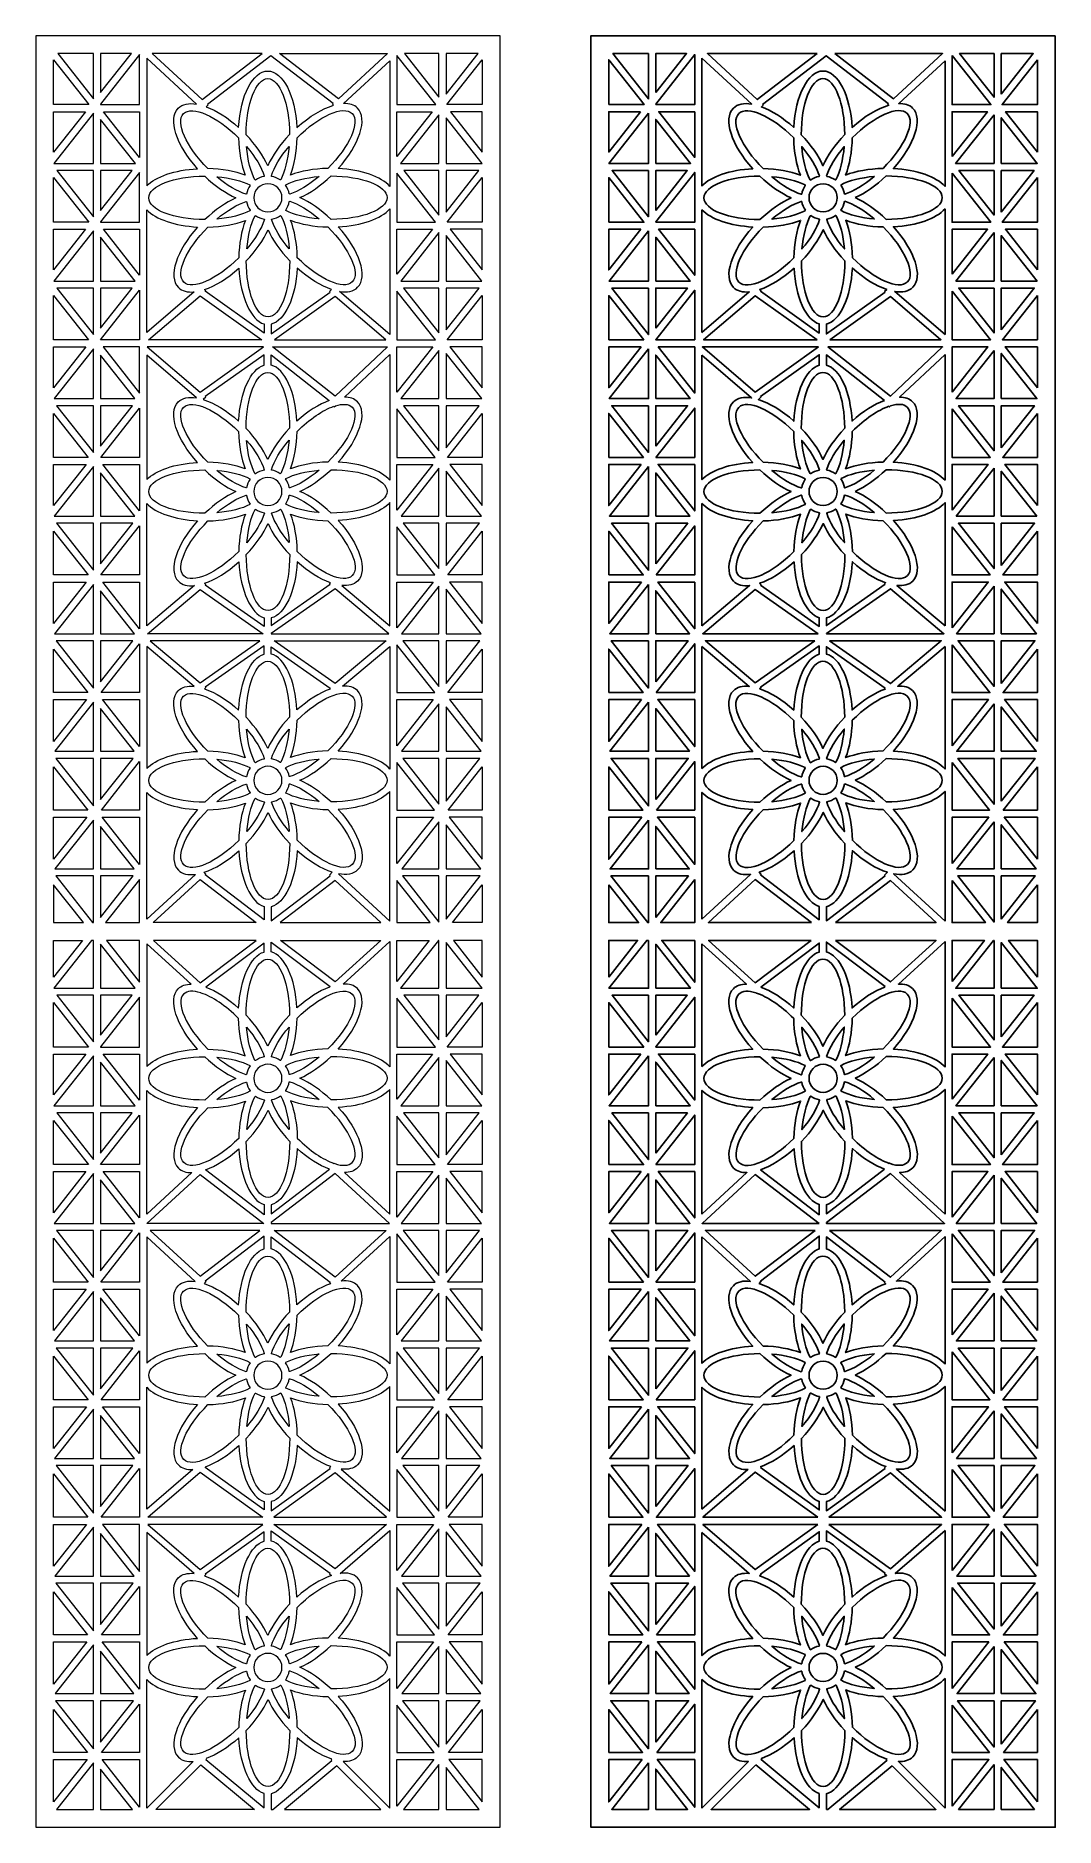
# Model space of a CAD drawing. Header units: centimetres. Extents: x -9.5 to 6.6, y -14.1 to 14.2.
import ezdxf

# ---------------------------------------------------------------- set-up
doc = ezdxf.new("R2010")
doc.units = ezdxf.units.CM
doc.header["$MEASUREMENT"] = 0
doc.layers.add('layer 1', color=7, linetype='Continuous')

msp = doc.modelspace()

# ---------------------------------------------------------------- linework, layer by layer
at = {"layer": 'layer 1', "color": 177, "lineweight": 9}
for points, knots in [([(-2.18296, 14.23719), (-2.18296, 14.23719), (-2.18296, -14.0864), (-2.18296, -14.0864), (-2.18296, -14.0864), (-2.18296, -14.0864), (-9.52092, -14.0864), (-9.52092, -14.0864), (-9.52092, -14.0864), (-9.52092, -14.0864), (-9.52092, 14.23719), (-9.52092, 14.23719), (-9.52092, 14.23719), (-9.52092, 14.23719), (-2.18296, 14.23719), (-2.18296, 14.23719)], [0, 0, 0, 0, 0.2, 0.2, 0.2, 0.2, 0.4, 0.4, 0.4, 0.4, 0.6, 0.6, 0.6, 0.6, 1, 1, 1, 1]), ([(-8.60953, 13.95676), (-8.60953, 13.95676), (-8.60953, 13.23917), (-8.60953, 13.23917), (-8.60953, 13.23917), (-8.60953, 13.23917), (-9.17566, 13.95676), (-9.17566, 13.95676), (-9.17566, 13.95676), (-9.17566, 13.95676), (-8.60953, 13.95676), (-8.60953, 13.95676)], [0, 0, 0, 0, 0.25, 0.25, 0.25, 0.25, 0.5, 0.5, 0.5, 0.5, 1, 1, 1, 1]), ([(-8.49736, 13.34023), (-8.49736, 13.34023), (-8.49736, 13.95676), (-8.49736, 13.95676), (-8.49736, 13.95676), (-8.49736, 13.95676), (-8.01096, 13.95676), (-8.01096, 13.95676), (-8.01096, 13.95676), (-8.01096, 13.95676), (-8.49736, 13.34023), (-8.49736, 13.34023)], [0, 0, 0, 0, 0.25, 0.25, 0.25, 0.25, 0.5, 0.5, 0.5, 0.5, 1, 1, 1, 1]), ([(-8.49736, 13.14881), (-8.49736, 13.14881), (-8.49736, 13.15912), (-8.49736, 13.15912), (-8.49736, 13.15912), (-8.49736, 13.15912), (-7.8804, 13.94114), (-7.8804, 13.94114), (-7.8804, 13.94114), (-7.8804, 13.94114), (-7.8804, 13.14881), (-7.8804, 13.14881), (-7.8804, 13.14881), (-7.8804, 13.14881), (-8.49736, 13.14881), (-8.49736, 13.14881)], [0, 0, 0, 0, 0.2, 0.2, 0.2, 0.2, 0.4, 0.4, 0.4, 0.4, 0.6, 0.6, 0.6, 0.6, 1, 1, 1, 1]), ([(-7.76823, 13.8841), (-7.76823, 13.8841), (-6.98012, 13.15688), (-6.98012, 13.15688), (-6.98012, 13.15688), (-7.10266, 13.17719), (-7.20497, 13.15782), (-7.27027, 13.09252), (-7.27027, 13.09252), (-7.4388, 12.92398), (-7.30161, 12.50908), (-6.96501, 12.1356), (-6.96501, 12.1356), (-7.32412, 12.11671), (-7.62587, 12.01069), (-7.76823, 11.86456), (-7.76823, 11.86456), (-7.76823, 11.86456), (-7.76823, 13.8841), (-7.76823, 13.8841)], [0, 0, 0, 0, 0.16666667, 0.16666667, 0.16666667, 0.16666667, 0.33333333, 0.33333333, 0.33333333, 0.33333333, 0.5, 0.5, 0.5, 0.5, 0.66666667, 0.66666667, 0.66666667, 0.66666667, 1, 1, 1, 1]), ([(-5.94298, 13.95676), (-5.94298, 13.95676), (-6.89197, 13.22816), (-6.89197, 13.22816), (-6.89197, 13.22816), (-6.89197, 13.22816), (-7.68156, 13.95676), (-7.68156, 13.95676), (-7.68156, 13.95676), (-7.68156, 13.95676), (-5.94298, 13.95676), (-5.94298, 13.95676)], [0, 0, 0, 0, 0.25, 0.25, 0.25, 0.25, 0.5, 0.5, 0.5, 0.5, 1, 1, 1, 1]), ([(-6.80831, 13.15097), (-6.80831, 13.15097), (-5.80489, 13.92136), (-5.80489, 13.92136), (-5.80489, 13.92136), (-5.80489, 13.92136), (-4.821, 13.16596), (-4.821, 13.16596), (-4.821, 13.16596), (-4.821, 13.16596), (-4.82972, 13.15792), (-4.82972, 13.15792), (-4.82972, 13.15792), (-4.82972, 13.15792), (-4.8126, 13.13937), (-4.8126, 13.13937), (-4.8126, 13.13937), (-4.98976, 13.08789), (-5.19704, 12.96624), (-5.39294, 12.78968), (-5.39294, 12.78968), (-5.41931, 13.29108), (-5.61554, 13.68072), (-5.85365, 13.68072), (-5.85365, 13.68072), (-6.09199, 13.68072), (-6.28837, 13.29033), (-6.31444, 12.78823), (-6.31444, 12.78823), (-6.48553, 12.94222), (-6.66524, 13.05432), (-6.82593, 13.11438), (-6.82593, 13.11438), (-6.82593, 13.11438), (-6.7996, 13.14292), (-6.7996, 13.14292), (-6.7996, 13.14292), (-6.7996, 13.14292), (-6.80831, 13.15097), (-6.80831, 13.15097)], [0, 0, 0, 0, 0.09090909, 0.09090909, 0.09090909, 0.09090909, 0.18181818, 0.18181818, 0.18181818, 0.18181818, 0.27272727, 0.27272727, 0.27272727, 0.27272727, 0.36363636, 0.36363636, 0.36363636, 0.36363636, 0.45454545, 0.45454545, 0.45454545, 0.45454545, 0.54545455, 0.54545455, 0.54545455, 0.54545455, 0.63636364, 0.63636364, 0.63636364, 0.63636364, 0.72727273, 0.72727273, 0.72727273, 0.72727273, 0.81818182, 0.81818182, 0.81818182, 0.81818182, 1, 1, 1, 1]), ([(-5.66681, 13.95676), (-5.66681, 13.95676), (-4.73735, 13.24316), (-4.73735, 13.24316), (-4.73735, 13.24316), (-4.73735, 13.24316), (-3.96401, 13.95676), (-3.96401, 13.95676), (-3.96401, 13.95676), (-3.96401, 13.95676), (-5.66681, 13.95676), (-5.66681, 13.95676)], [0, 0, 0, 0, 0.25, 0.25, 0.25, 0.25, 0.5, 0.5, 0.5, 0.5, 1, 1, 1, 1]), ([(-3.81205, 13.92666), (-3.81205, 13.92666), (-3.19837, 13.14881), (-3.19837, 13.14881), (-3.19837, 13.14881), (-3.19837, 13.14881), (-3.81205, 13.14881), (-3.81205, 13.14881), (-3.81205, 13.14881), (-3.81205, 13.14881), (-3.81205, 13.92666), (-3.81205, 13.92666)], [0, 0, 0, 0, 0.25, 0.25, 0.25, 0.25, 0.5, 0.5, 0.5, 0.5, 1, 1, 1, 1]), ([(-3.14813, 13.95676), (-3.14813, 13.95676), (-3.14813, 13.26622), (-3.14813, 13.26622), (-3.14813, 13.26622), (-3.14813, 13.26622), (-3.69291, 13.95676), (-3.69291, 13.95676), (-3.69291, 13.95676), (-3.69291, 13.95676), (-3.14813, 13.95676), (-3.14813, 13.95676)], [0, 0, 0, 0, 0.25, 0.25, 0.25, 0.25, 0.5, 0.5, 0.5, 0.5, 1, 1, 1, 1]), ([(-3.03596, 13.31318), (-3.03596, 13.31318), (-3.03596, 13.95676), (-3.03596, 13.95676), (-3.03596, 13.95676), (-3.03596, 13.95676), (-2.52822, 13.95676), (-2.52822, 13.95676), (-2.52822, 13.95676), (-2.52822, 13.95676), (-3.03596, 13.31318), (-3.03596, 13.31318)], [0, 0, 0, 0, 0.25, 0.25, 0.25, 0.25, 0.5, 0.5, 0.5, 0.5, 1, 1, 1, 1]), ([(-9.24048, 13.14881), (-9.24048, 13.14881), (-8.68112, 13.14881), (-8.68112, 13.14881), (-8.68112, 13.14881), (-8.68112, 13.14881), (-9.24048, 13.85783), (-9.24048, 13.85783), (-9.24048, 13.85783), (-9.24048, 13.85783), (-9.24048, 13.14881), (-9.24048, 13.14881)], [0, 0, 0, 0, 0.25, 0.25, 0.25, 0.25, 0.5, 0.5, 0.5, 0.5, 1, 1, 1, 1]), ([(-3.92422, 13.84084), (-3.92422, 13.84084), (-4.65481, 13.16669), (-4.65481, 13.16669), (-4.65481, 13.16669), (-4.56398, 13.16995), (-4.48819, 13.14711), (-4.43603, 13.09494), (-4.43603, 13.09494), (-4.26766, 12.92657), (-4.40442, 12.5123), (-4.74031, 12.13911), (-4.74031, 12.13911), (-4.37066, 12.11992), (-4.06157, 12.00841), (-3.92422, 11.85581), (-3.92422, 11.85581), (-3.92422, 11.85581), (-3.92422, 13.84084), (-3.92422, 13.84084)], [0, 0, 0, 0, 0.16666667, 0.16666667, 0.16666667, 0.16666667, 0.33333333, 0.33333333, 0.33333333, 0.33333333, 0.5, 0.5, 0.5, 0.5, 0.66666667, 0.66666667, 0.66666667, 0.66666667, 1, 1, 1, 1]), ([(-2.46339, 13.85783), (-2.46339, 13.85783), (-3.02276, 13.14881), (-3.02276, 13.14881), (-3.02276, 13.14881), (-3.02276, 13.14881), (-2.46339, 13.14881), (-2.46339, 13.14881), (-2.46339, 13.14881), (-2.46339, 13.14881), (-2.46339, 13.85783), (-2.46339, 13.85783)], [0, 0, 0, 0, 0.25, 0.25, 0.25, 0.25, 0.5, 0.5, 0.5, 0.5, 1, 1, 1, 1]), ([(-6.19665, 12.67397), (-6.04212, 12.51248), (-5.92483, 12.34073), (-5.85367, 12.18274), (-5.85367, 12.18274), (-5.7828, 12.34105), (-5.6655, 12.51333), (-5.51066, 12.67536), (-5.51066, 12.67536), (-5.51086, 13.16392), (-5.66438, 13.55996), (-5.85365, 13.55996), (-5.85365, 13.55996), (-6.04305, 13.55996), (-6.19665, 13.16339), (-6.19665, 12.67438), (-6.19665, 12.67438), (-6.19665, 12.67438), (-6.19665, 12.67397), (-6.19665, 12.67397)], [0, 0, 0, 0, 0.16666667, 0.16666667, 0.16666667, 0.16666667, 0.33333333, 0.33333333, 0.33333333, 0.33333333, 0.5, 0.5, 0.5, 0.5, 0.66666667, 0.66666667, 0.66666667, 0.66666667, 1, 1, 1, 1]), ([(-8.73687, 13.03663), (-8.73687, 13.03663), (-9.24048, 13.03663), (-9.24048, 13.03663), (-9.24048, 13.03663), (-9.24048, 13.03663), (-9.24048, 12.39829), (-9.24048, 12.39829), (-9.24048, 12.39829), (-9.24048, 12.39829), (-8.73687, 13.03663), (-8.73687, 13.03663)], [0, 0, 0, 0, 0.25, 0.25, 0.25, 0.25, 0.5, 0.5, 0.5, 0.5, 1, 1, 1, 1]), ([(-7.8804, 13.03663), (-7.8804, 13.03663), (-8.44974, 13.03663), (-8.44974, 13.03663), (-8.44974, 13.03663), (-8.44974, 13.03663), (-7.8804, 12.31497), (-7.8804, 12.31497), (-7.8804, 12.31497), (-7.8804, 12.31497), (-7.8804, 13.03663), (-7.8804, 13.03663)], [0, 0, 0, 0, 0.25, 0.25, 0.25, 0.25, 0.5, 0.5, 0.5, 0.5, 1, 1, 1, 1]), ([(-6.80093, 12.1381), (-6.57747, 12.13318), (-6.37309, 12.09467), (-6.21106, 12.03327), (-6.21106, 12.03327), (-6.27288, 12.19533), (-6.31176, 12.4001), (-6.31684, 12.62415), (-6.31684, 12.62415), (-6.66245, 12.96947), (-7.05104, 13.14096), (-7.18488, 13.00712), (-7.18488, 13.00712), (-7.31881, 12.8732), (-7.147, 12.48417), (-6.80122, 12.13839), (-6.80122, 12.13839), (-6.80122, 12.13839), (-6.80093, 12.1381), (-6.80093, 12.1381)], [0, 0, 0, 0, 0.16666667, 0.16666667, 0.16666667, 0.16666667, 0.33333333, 0.33333333, 0.33333333, 0.33333333, 0.5, 0.5, 0.5, 0.5, 0.66666667, 0.66666667, 0.66666667, 0.66666667, 1, 1, 1, 1]), ([(-5.39044, 12.6256), (-5.39536, 12.40215), (-5.43387, 12.19777), (-5.49527, 12.03573), (-5.49527, 12.03573), (-5.33321, 12.09756), (-5.12844, 12.13643), (-4.90439, 12.14151), (-4.90439, 12.14151), (-4.55907, 12.48712), (-4.38758, 12.87571), (-4.52142, 13.00955), (-4.52142, 13.00955), (-4.65535, 13.14348), (-5.04438, 12.97167), (-5.39016, 12.62589), (-5.39016, 12.62589), (-5.39016, 12.62589), (-5.39044, 12.6256), (-5.39044, 12.6256)], [0, 0, 0, 0, 0.16666667, 0.16666667, 0.16666667, 0.16666667, 0.33333333, 0.33333333, 0.33333333, 0.33333333, 0.5, 0.5, 0.5, 0.5, 0.66666667, 0.66666667, 0.66666667, 0.66666667, 1, 1, 1, 1]), ([(-3.81205, 12.32945), (-3.81205, 12.32945), (-3.25413, 13.03663), (-3.25413, 13.03663), (-3.25413, 13.03663), (-3.25413, 13.03663), (-3.81205, 13.03663), (-3.81205, 13.03663), (-3.81205, 13.03663), (-3.81205, 13.03663), (-3.81205, 12.32945), (-3.81205, 12.32945)], [0, 0, 0, 0, 0.25, 0.25, 0.25, 0.25, 0.5, 0.5, 0.5, 0.5, 1, 1, 1, 1]), ([(-2.46339, 12.39829), (-2.46339, 12.39829), (-2.967, 13.03663), (-2.967, 13.03663), (-2.967, 13.03663), (-2.967, 13.03663), (-2.46339, 13.03663), (-2.46339, 13.03663), (-2.46339, 13.03663), (-2.46339, 13.03663), (-2.46339, 12.39829), (-2.46339, 12.39829)], [0, 0, 0, 0, 0.25, 0.25, 0.25, 0.25, 0.5, 0.5, 0.5, 0.5, 1, 1, 1, 1]), ([(-8.60953, 13.01694), (-8.60953, 13.01694), (-8.60953, 12.21933), (-8.60953, 12.21933), (-8.60953, 12.21933), (-8.60953, 12.21933), (-9.23879, 12.21933), (-9.23879, 12.21933), (-9.23879, 12.21933), (-9.23879, 12.21933), (-8.60953, 13.01694), (-8.60953, 13.01694)], [0, 0, 0, 0, 0.25, 0.25, 0.25, 0.25, 0.5, 0.5, 0.5, 0.5, 1, 1, 1, 1]), ([(-8.49736, 12.21933), (-8.49736, 12.21933), (-8.49736, 12.91589), (-8.49736, 12.91589), (-8.49736, 12.91589), (-8.49736, 12.91589), (-7.94782, 12.21933), (-7.94782, 12.21933), (-7.94782, 12.21933), (-7.94782, 12.21933), (-8.49736, 12.21933), (-8.49736, 12.21933)], [0, 0, 0, 0, 0.25, 0.25, 0.25, 0.25, 0.5, 0.5, 0.5, 0.5, 1, 1, 1, 1]), ([(-3.14813, 12.98989), (-3.14813, 12.98989), (-3.14813, 12.21933), (-3.14813, 12.21933), (-3.14813, 12.21933), (-3.14813, 12.21933), (-3.75605, 12.21933), (-3.75605, 12.21933), (-3.75605, 12.21933), (-3.75605, 12.21933), (-3.14813, 12.98989), (-3.14813, 12.98989)], [0, 0, 0, 0, 0.25, 0.25, 0.25, 0.25, 0.5, 0.5, 0.5, 0.5, 1, 1, 1, 1]), ([(-3.03596, 12.21933), (-3.03596, 12.21933), (-3.03596, 12.94293), (-3.03596, 12.94293), (-3.03596, 12.94293), (-3.03596, 12.94293), (-2.46508, 12.21933), (-2.46508, 12.21933), (-2.46508, 12.21933), (-2.46508, 12.21933), (-3.03596, 12.21933), (-3.03596, 12.21933)], [0, 0, 0, 0, 0.25, 0.25, 0.25, 0.25, 0.5, 0.5, 0.5, 0.5, 1, 1, 1, 1]), ([(-6.04998, 11.95638), (-6.00979, 11.98488), (-5.96321, 12.00494), (-5.9128, 12.01398), (-5.9128, 12.01398), (-5.9122, 12.01647), (-5.91158, 12.01896), (-5.91094, 12.02146), (-5.91094, 12.02146), (-5.95332, 12.15686), (-6.05036, 12.32141), (-6.18878, 12.48512), (-6.18878, 12.48512), (-6.17071, 12.27093), (-6.1226, 12.08569), (-6.05643, 11.96023), (-6.05643, 11.96023), (-6.05427, 11.95895), (-6.05211, 11.95767), (-6.04998, 11.95638)], [0, 0, 0, 0, 0.16666667, 0.16666667, 0.16666667, 0.16666667, 0.33333333, 0.33333333, 0.33333333, 0.33333333, 0.5, 0.5, 0.5, 0.5, 0.66666667, 0.66666667, 0.66666667, 0.66666667, 1, 1, 1, 1]), ([(-5.79414, 12.0145), (-5.74364, 12.00591), (-5.6969, 11.98629), (-5.65649, 11.95818), (-5.65649, 11.95818), (-5.65427, 11.95953), (-5.65204, 11.96087), (-5.64979, 11.96221), (-5.64979, 11.96221), (-5.58403, 12.08791), (-5.5363, 12.27288), (-5.51841, 12.4865), (-5.51841, 12.4865), (-5.65709, 12.32226), (-5.75406, 12.15726), (-5.79598, 12.02176), (-5.79598, 12.02176), (-5.79536, 12.01933), (-5.79474, 12.01691), (-5.79414, 12.0145)], [0, 0, 0, 0, 0.16666667, 0.16666667, 0.16666667, 0.16666667, 0.33333333, 0.33333333, 0.33333333, 0.33333333, 0.5, 0.5, 0.5, 0.5, 0.66666667, 0.66666667, 0.66666667, 0.66666667, 1, 1, 1, 1]), ([(-9.24048, 11.28986), (-9.24048, 11.28986), (-8.68448, 11.28986), (-8.68448, 11.28986), (-8.68448, 11.28986), (-8.68448, 11.28986), (-9.24048, 11.9946), (-9.24048, 11.9946), (-9.24048, 11.9946), (-9.24048, 11.9946), (-9.24048, 11.28986), (-9.24048, 11.28986)], [0, 0, 0, 0, 0.25, 0.25, 0.25, 0.25, 0.5, 0.5, 0.5, 0.5, 1, 1, 1, 1]), ([(-8.60953, 12.10716), (-8.60953, 12.10716), (-8.60953, 11.37595), (-8.60953, 11.37595), (-8.60953, 11.37595), (-8.60953, 11.37595), (-9.1864, 12.10716), (-9.1864, 12.10716), (-9.1864, 12.10716), (-9.1864, 12.10716), (-8.60953, 12.10716), (-8.60953, 12.10716)], [0, 0, 0, 0, 0.25, 0.25, 0.25, 0.25, 0.5, 0.5, 0.5, 0.5, 1, 1, 1, 1]), ([(-8.49736, 11.477), (-8.49736, 11.477), (-8.49736, 12.10716), (-8.49736, 12.10716), (-8.49736, 12.10716), (-8.49736, 12.10716), (-8.00021, 12.10716), (-8.00021, 12.10716), (-8.00021, 12.10716), (-8.00021, 12.10716), (-8.49736, 11.477), (-8.49736, 11.477)], [0, 0, 0, 0, 0.25, 0.25, 0.25, 0.25, 0.5, 0.5, 0.5, 0.5, 1, 1, 1, 1]), ([(-8.49736, 11.28986), (-8.49736, 11.28986), (-8.49736, 11.2959), (-8.49736, 11.2959), (-8.49736, 11.2959), (-8.49736, 11.2959), (-7.8804, 12.07792), (-7.8804, 12.07792), (-7.8804, 12.07792), (-7.8804, 12.07792), (-7.8804, 11.28986), (-7.8804, 11.28986), (-7.8804, 11.28986), (-7.8804, 11.28986), (-8.49736, 11.28986), (-8.49736, 11.28986)], [0, 0, 0, 0, 0.2, 0.2, 0.2, 0.2, 0.4, 0.4, 0.4, 0.4, 0.6, 0.6, 0.6, 0.6, 1, 1, 1, 1]), ([(-6.8493, 11.33189), (-6.68781, 11.48643), (-6.51605, 11.60371), (-6.35806, 11.67487), (-6.35806, 11.67487), (-6.51638, 11.74574), (-6.68867, 11.86304), (-6.85069, 12.01789), (-6.85069, 12.01789), (-7.33925, 12.01768), (-7.73529, 11.86417), (-7.73529, 11.67489), (-7.73529, 11.67489), (-7.73529, 11.48549), (-7.33872, 11.33189), (-6.84971, 11.33189), (-6.84971, 11.33189), (-6.84971, 11.33189), (-6.8493, 11.33189), (-6.8493, 11.33189)], [0, 0, 0, 0, 0.16666667, 0.16666667, 0.16666667, 0.16666667, 0.33333333, 0.33333333, 0.33333333, 0.33333333, 0.5, 0.5, 0.5, 0.5, 0.66666667, 0.66666667, 0.66666667, 0.66666667, 1, 1, 1, 1]), ([(-6.18982, 11.73439), (-6.18124, 11.7849), (-6.16162, 11.83164), (-6.13351, 11.87206), (-6.13351, 11.87206), (-6.13485, 11.87427), (-6.13619, 11.8765), (-6.13753, 11.87874), (-6.13753, 11.87874), (-6.26323, 11.94451), (-6.4482, 11.99224), (-6.66183, 12.01013), (-6.66183, 12.01013), (-6.49759, 11.87145), (-6.33259, 11.77448), (-6.19709, 11.73255), (-6.19709, 11.73255), (-6.19466, 11.73318), (-6.19224, 11.73379), (-6.18982, 11.73439)], [0, 0, 0, 0, 0.16666667, 0.16666667, 0.16666667, 0.16666667, 0.33333333, 0.33333333, 0.33333333, 0.33333333, 0.5, 0.5, 0.5, 0.5, 0.66666667, 0.66666667, 0.66666667, 0.66666667, 1, 1, 1, 1]), ([(-5.62993, 11.67661), (-5.62993, 11.55402), (-5.72935, 11.4546), (-5.85194, 11.4546), (-5.85194, 11.4546), (-5.97453, 11.4546), (-6.07394, 11.55402), (-6.07394, 11.67661), (-6.07394, 11.67661), (-6.07394, 11.7992), (-5.97453, 11.89861), (-5.85194, 11.89861), (-5.85194, 11.89861), (-5.72935, 11.89861), (-5.62993, 11.7992), (-5.62993, 11.67661)], [0, 0, 0, 0, 0.2, 0.2, 0.2, 0.2, 0.4, 0.4, 0.4, 0.4, 0.6, 0.6, 0.6, 0.6, 1, 1, 1, 1]), ([(-5.57216, 11.87464), (-5.54367, 11.83448), (-5.52361, 11.78791), (-5.51457, 11.73753), (-5.51457, 11.73753), (-5.51207, 11.73692), (-5.50956, 11.73629), (-5.50705, 11.73565), (-5.50705, 11.73565), (-5.37167, 11.77803), (-5.20715, 11.87502), (-5.04343, 12.01344), (-5.04343, 12.01344), (-5.25763, 11.99537), (-5.44286, 11.94726), (-5.56831, 11.8811), (-5.56831, 11.8811), (-5.56959, 11.87893), (-5.57087, 11.87678), (-5.57216, 11.87464)], [0, 0, 0, 0, 0.16666667, 0.16666667, 0.16666667, 0.16666667, 0.33333333, 0.33333333, 0.33333333, 0.33333333, 0.5, 0.5, 0.5, 0.5, 0.66666667, 0.66666667, 0.66666667, 0.66666667, 1, 1, 1, 1]), ([(-5.34579, 11.67838), (-5.18748, 11.60749), (-5.01519, 11.49015), (-4.85318, 11.33533), (-4.85318, 11.33533), (-4.36463, 11.33553), (-3.96859, 11.48905), (-3.96859, 11.67832), (-3.96859, 11.67832), (-3.96859, 11.86773), (-4.36516, 12.02132), (-4.85416, 12.02132), (-4.85416, 12.02132), (-4.85416, 12.02132), (-4.85457, 12.02132), (-4.85457, 12.02132), (-4.85457, 12.02132), (-5.01606, 11.86679), (-5.18781, 11.74953), (-5.34579, 11.67838)], [0, 0, 0, 0, 0.16666667, 0.16666667, 0.16666667, 0.16666667, 0.33333333, 0.33333333, 0.33333333, 0.33333333, 0.5, 0.5, 0.5, 0.5, 0.66666667, 0.66666667, 0.66666667, 0.66666667, 1, 1, 1, 1]), ([(-3.81205, 12.06344), (-3.81205, 12.06344), (-3.20174, 11.28986), (-3.20174, 11.28986), (-3.20174, 11.28986), (-3.20174, 11.28986), (-3.81205, 11.28986), (-3.81205, 11.28986), (-3.81205, 11.28986), (-3.81205, 11.28986), (-3.81205, 12.06344), (-3.81205, 12.06344)], [0, 0, 0, 0, 0.25, 0.25, 0.25, 0.25, 0.5, 0.5, 0.5, 0.5, 1, 1, 1, 1]), ([(-3.14813, 12.10716), (-3.14813, 12.10716), (-3.14813, 11.403), (-3.14813, 11.403), (-3.14813, 11.403), (-3.14813, 11.403), (-3.70366, 12.10716), (-3.70366, 12.10716), (-3.70366, 12.10716), (-3.70366, 12.10716), (-3.14813, 12.10716), (-3.14813, 12.10716)], [0, 0, 0, 0, 0.25, 0.25, 0.25, 0.25, 0.5, 0.5, 0.5, 0.5, 1, 1, 1, 1]), ([(-3.03596, 11.44996), (-3.03596, 11.44996), (-3.03596, 12.10716), (-3.03596, 12.10716), (-3.03596, 12.10716), (-3.03596, 12.10716), (-2.51747, 12.10716), (-2.51747, 12.10716), (-2.51747, 12.10716), (-2.51747, 12.10716), (-3.03596, 11.44996), (-3.03596, 11.44996)], [0, 0, 0, 0, 0.25, 0.25, 0.25, 0.25, 0.5, 0.5, 0.5, 0.5, 1, 1, 1, 1]), ([(-2.46339, 11.9946), (-2.46339, 11.9946), (-3.01938, 11.28986), (-3.01938, 11.28986), (-3.01938, 11.28986), (-3.01938, 11.28986), (-2.46339, 11.28986), (-2.46339, 11.28986), (-2.46339, 11.28986), (-2.46339, 11.28986), (-2.46339, 11.9946), (-2.46339, 11.9946)], [0, 0, 0, 0, 0.25, 0.25, 0.25, 0.25, 0.5, 0.5, 0.5, 0.5, 1, 1, 1, 1]), ([(-6.13171, 11.47857), (-6.16021, 11.51875), (-6.18027, 11.56534), (-6.18931, 11.61575), (-6.18931, 11.61575), (-6.19179, 11.61636), (-6.19428, 11.61697), (-6.19677, 11.61761), (-6.19677, 11.61761), (-6.33217, 11.57523), (-6.49673, 11.47819), (-6.66045, 11.33976), (-6.66045, 11.33976), (-6.44626, 11.35783), (-6.26102, 11.40594), (-6.13556, 11.47211), (-6.13556, 11.47211), (-6.13428, 11.47428), (-6.133, 11.47643), (-6.13171, 11.47857)], [0, 0, 0, 0, 0.16666667, 0.16666667, 0.16666667, 0.16666667, 0.33333333, 0.33333333, 0.33333333, 0.33333333, 0.5, 0.5, 0.5, 0.5, 0.66666667, 0.66666667, 0.66666667, 0.66666667, 1, 1, 1, 1]), ([(-5.51404, 11.61887), (-5.52262, 11.56836), (-5.54223, 11.52161), (-5.57034, 11.4812), (-5.57034, 11.4812), (-5.56898, 11.47897), (-5.56764, 11.47673), (-5.5663, 11.47447), (-5.5663, 11.47447), (-5.44061, 11.4087), (-5.25566, 11.36095), (-5.04203, 11.34307), (-5.04203, 11.34307), (-5.20629, 11.48177), (-5.3713, 11.57876), (-5.50682, 11.62069), (-5.50682, 11.62069), (-5.50923, 11.62007), (-5.51164, 11.61946), (-5.51404, 11.61887)], [0, 0, 0, 0, 0.16666667, 0.16666667, 0.16666667, 0.16666667, 0.33333333, 0.33333333, 0.33333333, 0.33333333, 0.5, 0.5, 0.5, 0.5, 0.66666667, 0.66666667, 0.66666667, 0.66666667, 1, 1, 1, 1]), ([(-7.76823, 9.54691), (-7.76823, 9.54691), (-7.01796, 10.18858), (-7.01796, 10.18858), (-7.01796, 10.18858), (-7.12262, 10.17848), (-7.20983, 10.20026), (-7.26784, 10.25827), (-7.26784, 10.25827), (-7.43621, 10.42664), (-7.29945, 10.84091), (-6.96356, 11.21411), (-6.96356, 11.21411), (-7.3233, 11.23278), (-7.62567, 11.3389), (-7.76823, 11.48522), (-7.76823, 11.48522), (-7.76823, 11.48522), (-7.76823, 9.54691), (-7.76823, 9.54691)], [0, 0, 0, 0, 0.16666667, 0.16666667, 0.16666667, 0.16666667, 0.33333333, 0.33333333, 0.33333333, 0.33333333, 0.5, 0.5, 0.5, 0.5, 0.66666667, 0.66666667, 0.66666667, 0.66666667, 1, 1, 1, 1]), ([(-5.90972, 11.33872), (-5.96022, 11.3473), (-6.00696, 11.36693), (-6.04737, 11.39503), (-6.04737, 11.39503), (-6.04959, 11.39368), (-6.05183, 11.39233), (-6.05408, 11.39099), (-6.05408, 11.39099), (-6.11984, 11.26529), (-6.16757, 11.08033), (-6.18546, 10.86671), (-6.18546, 10.86671), (-6.04678, 11.03095), (-5.94981, 11.19595), (-5.90788, 11.33145), (-5.90788, 11.33145), (-5.90851, 11.33388), (-5.90912, 11.3363), (-5.90972, 11.33872)], [0, 0, 0, 0, 0.16666667, 0.16666667, 0.16666667, 0.16666667, 0.33333333, 0.33333333, 0.33333333, 0.33333333, 0.5, 0.5, 0.5, 0.5, 0.66666667, 0.66666667, 0.66666667, 0.66666667, 1, 1, 1, 1]), ([(-5.65375, 11.39693), (-5.69396, 11.36839), (-5.74058, 11.34829), (-5.79103, 11.33924), (-5.79103, 11.33924), (-5.79164, 11.33674), (-5.79227, 11.33422), (-5.79291, 11.33171), (-5.79291, 11.33171), (-5.75052, 11.19632), (-5.65348, 11.03178), (-5.51508, 10.86808), (-5.51508, 10.86808), (-5.53316, 11.0824), (-5.58131, 11.26774), (-5.64754, 11.39322), (-5.64754, 11.39322), (-5.64962, 11.39445), (-5.65169, 11.39569), (-5.65375, 11.39693)], [0, 0, 0, 0, 0.16666667, 0.16666667, 0.16666667, 0.16666667, 0.33333333, 0.33333333, 0.33333333, 0.33333333, 0.5, 0.5, 0.5, 0.5, 0.66666667, 0.66666667, 0.66666667, 0.66666667, 1, 1, 1, 1]), ([(-3.92422, 11.50083), (-4.0614, 11.34844), (-4.36985, 11.23702), (-4.73886, 11.21761), (-4.73886, 11.21761), (-4.40226, 10.84414), (-4.26507, 10.42923), (-4.4336, 10.2607), (-4.4336, 10.2607), (-4.498, 10.1963), (-4.59839, 10.17659), (-4.71867, 10.19554), (-4.71867, 10.19554), (-4.71867, 10.19554), (-3.92422, 9.51609), (-3.92422, 9.51609), (-3.92422, 9.51609), (-3.92422, 9.51609), (-3.92422, 11.50083), (-3.92422, 11.50083)], [0, 0, 0, 0, 0.16666667, 0.16666667, 0.16666667, 0.16666667, 0.33333333, 0.33333333, 0.33333333, 0.33333333, 0.5, 0.5, 0.5, 0.5, 0.66666667, 0.66666667, 0.66666667, 0.66666667, 1, 1, 1, 1]), ([(-8.7335, 11.17768), (-8.7335, 11.17768), (-9.24048, 11.17768), (-9.24048, 11.17768), (-9.24048, 11.17768), (-9.24048, 11.17768), (-9.24048, 10.53506), (-9.24048, 10.53506), (-9.24048, 10.53506), (-9.24048, 10.53506), (-8.7335, 11.17768), (-8.7335, 11.17768)], [0, 0, 0, 0, 0.25, 0.25, 0.25, 0.25, 0.5, 0.5, 0.5, 0.5, 1, 1, 1, 1]), ([(-8.60953, 11.15372), (-8.60953, 11.15372), (-8.60953, 10.36038), (-8.60953, 10.36038), (-8.60953, 10.36038), (-8.60953, 10.36038), (-9.23542, 10.36038), (-9.23542, 10.36038), (-9.23542, 10.36038), (-9.23542, 10.36038), (-8.60953, 11.15372), (-8.60953, 11.15372)], [0, 0, 0, 0, 0.25, 0.25, 0.25, 0.25, 0.5, 0.5, 0.5, 0.5, 1, 1, 1, 1]), ([(-8.49736, 10.36038), (-8.49736, 10.36038), (-8.49736, 11.05266), (-8.49736, 11.05266), (-8.49736, 11.05266), (-8.49736, 11.05266), (-7.95119, 10.36038), (-7.95119, 10.36038), (-7.95119, 10.36038), (-7.95119, 10.36038), (-8.49736, 10.36038), (-8.49736, 10.36038)], [0, 0, 0, 0, 0.25, 0.25, 0.25, 0.25, 0.5, 0.5, 0.5, 0.5, 1, 1, 1, 1]), ([(-7.8804, 11.17768), (-7.8804, 11.17768), (-8.45311, 11.17768), (-8.45311, 11.17768), (-8.45311, 11.17768), (-8.45311, 11.17768), (-7.8804, 10.45175), (-7.8804, 10.45175), (-7.8804, 10.45175), (-7.8804, 10.45175), (-7.8804, 11.17768), (-7.8804, 11.17768)], [0, 0, 0, 0, 0.25, 0.25, 0.25, 0.25, 0.5, 0.5, 0.5, 0.5, 1, 1, 1, 1]), ([(-6.31343, 10.72761), (-6.30851, 10.95107), (-6.27, 11.15545), (-6.2086, 11.31748), (-6.2086, 11.31748), (-6.37067, 11.25566), (-6.57544, 11.21679), (-6.79948, 11.21171), (-6.79948, 11.21171), (-7.1448, 10.8661), (-7.31629, 10.4775), (-7.18245, 10.34366), (-7.18245, 10.34366), (-7.04853, 10.20974), (-6.6595, 10.38154), (-6.31372, 10.72733), (-6.31372, 10.72733), (-6.31372, 10.72733), (-6.31343, 10.72761), (-6.31343, 10.72761)], [0, 0, 0, 0, 0.16666667, 0.16666667, 0.16666667, 0.16666667, 0.33333333, 0.33333333, 0.33333333, 0.33333333, 0.5, 0.5, 0.5, 0.5, 0.66666667, 0.66666667, 0.66666667, 0.66666667, 1, 1, 1, 1]), ([(-5.50722, 10.67924), (-5.66175, 10.84073), (-5.77904, 11.01248), (-5.8502, 11.17047), (-5.8502, 11.17047), (-5.92108, 11.01216), (-6.03839, 10.83988), (-6.19322, 10.67787), (-6.19322, 10.67787), (-6.19301, 10.18931), (-6.0395, 9.79326), (-5.85022, 9.79326), (-5.85022, 9.79326), (-5.66082, 9.79326), (-5.50722, 10.18983), (-5.50722, 10.67884), (-5.50722, 10.67884), (-5.50722, 10.67884), (-5.50722, 10.67924), (-5.50722, 10.67924)], [0, 0, 0, 0, 0.16666667, 0.16666667, 0.16666667, 0.16666667, 0.33333333, 0.33333333, 0.33333333, 0.33333333, 0.5, 0.5, 0.5, 0.5, 0.66666667, 0.66666667, 0.66666667, 0.66666667, 1, 1, 1, 1]), ([(-4.90293, 11.2151), (-5.12644, 11.22002), (-5.33081, 11.25858), (-5.4928, 11.32002), (-5.4928, 11.32002), (-5.43097, 11.15793), (-5.39211, 10.95312), (-5.38703, 10.72906), (-5.38703, 10.72906), (-5.04142, 10.38374), (-4.65283, 10.21225), (-4.51899, 10.34609), (-4.51899, 10.34609), (-4.38506, 10.48002), (-4.55687, 10.86905), (-4.90265, 11.21483), (-4.90265, 11.21483), (-4.90265, 11.21483), (-4.90293, 11.2151), (-4.90293, 11.2151)], [0, 0, 0, 0, 0.16666667, 0.16666667, 0.16666667, 0.16666667, 0.33333333, 0.33333333, 0.33333333, 0.33333333, 0.5, 0.5, 0.5, 0.5, 0.66666667, 0.66666667, 0.66666667, 0.66666667, 1, 1, 1, 1]), ([(-3.81205, 10.46623), (-3.81205, 10.46623), (-3.25076, 11.17768), (-3.25076, 11.17768), (-3.25076, 11.17768), (-3.25076, 11.17768), (-3.81205, 11.17768), (-3.81205, 11.17768), (-3.81205, 11.17768), (-3.81205, 11.17768), (-3.81205, 10.46623), (-3.81205, 10.46623)], [0, 0, 0, 0, 0.25, 0.25, 0.25, 0.25, 0.5, 0.5, 0.5, 0.5, 1, 1, 1, 1]), ([(-3.14813, 11.12667), (-3.14813, 11.12667), (-3.14813, 10.36038), (-3.14813, 10.36038), (-3.14813, 10.36038), (-3.14813, 10.36038), (-3.75268, 10.36038), (-3.75268, 10.36038), (-3.75268, 10.36038), (-3.75268, 10.36038), (-3.14813, 11.12667), (-3.14813, 11.12667)], [0, 0, 0, 0, 0.25, 0.25, 0.25, 0.25, 0.5, 0.5, 0.5, 0.5, 1, 1, 1, 1]), ([(-3.03596, 10.36038), (-3.03596, 10.36038), (-3.03596, 11.07971), (-3.03596, 11.07971), (-3.03596, 11.07971), (-3.03596, 11.07971), (-2.46845, 10.36038), (-2.46845, 10.36038), (-2.46845, 10.36038), (-2.46845, 10.36038), (-3.03596, 10.36038), (-3.03596, 10.36038)], [0, 0, 0, 0, 0.25, 0.25, 0.25, 0.25, 0.5, 0.5, 0.5, 0.5, 1, 1, 1, 1]), ([(-2.46339, 10.53506), (-2.46339, 10.53506), (-2.97037, 11.17768), (-2.97037, 11.17768), (-2.97037, 11.17768), (-2.97037, 11.17768), (-2.46339, 11.17768), (-2.46339, 11.17768), (-2.46339, 11.17768), (-2.46339, 11.17768), (-2.46339, 10.53506), (-2.46339, 10.53506)], [0, 0, 0, 0, 0.25, 0.25, 0.25, 0.25, 0.5, 0.5, 0.5, 0.5, 1, 1, 1, 1]), ([(-6.84208, 10.19864), (-6.84208, 10.19864), (-5.91236, 9.53706), (-5.91236, 9.53706), (-5.91236, 9.53706), (-5.91236, 9.53706), (-5.91236, 9.68152), (-5.91236, 9.68152), (-5.91236, 9.68152), (-6.12173, 9.74241), (-6.28689, 10.10651), (-6.31093, 10.56353), (-6.31093, 10.56353), (-6.49293, 10.3995), (-6.68477, 10.28285), (-6.85314, 10.22583), (-6.85314, 10.22583), (-6.85314, 10.22583), (-6.83343, 10.20604), (-6.83343, 10.20604), (-6.83343, 10.20604), (-6.83343, 10.20604), (-6.84208, 10.19864), (-6.84208, 10.19864)], [0, 0, 0, 0, 0.14285714, 0.14285714, 0.14285714, 0.14285714, 0.28571429, 0.28571429, 0.28571429, 0.28571429, 0.42857143, 0.42857143, 0.42857143, 0.42857143, 0.57142857, 0.57142857, 0.57142857, 0.57142857, 0.71428571, 0.71428571, 0.71428571, 0.71428571, 1, 1, 1, 1]), ([(-4.87029, 10.18485), (-4.87029, 10.18485), (-5.80019, 9.52314), (-5.80019, 9.52314), (-5.80019, 9.52314), (-5.80019, 9.52314), (-5.80019, 9.67836), (-5.80019, 9.67836), (-5.80019, 9.67836), (-5.58489, 9.72851), (-5.41365, 10.0985), (-5.38943, 10.56499), (-5.38943, 10.56499), (-5.20633, 10.40019), (-5.01336, 10.28336), (-4.84438, 10.22696), (-4.84438, 10.22696), (-4.84438, 10.22696), (-4.87894, 10.19225), (-4.87894, 10.19225), (-4.87894, 10.19225), (-4.87894, 10.19225), (-4.87029, 10.18485), (-4.87029, 10.18485)], [0, 0, 0, 0, 0.14285714, 0.14285714, 0.14285714, 0.14285714, 0.28571429, 0.28571429, 0.28571429, 0.28571429, 0.42857143, 0.42857143, 0.42857143, 0.42857143, 0.57142857, 0.57142857, 0.57142857, 0.57142857, 0.71428571, 0.71428571, 0.71428571, 0.71428571, 1, 1, 1, 1]), ([(-8.60953, 10.24821), (-8.60953, 10.24821), (-8.60953, 9.51273), (-8.60953, 9.51273), (-8.60953, 9.51273), (-8.60953, 9.51273), (-9.18977, 10.24821), (-9.18977, 10.24821), (-9.18977, 10.24821), (-9.18977, 10.24821), (-8.60953, 10.24821), (-8.60953, 10.24821)], [0, 0, 0, 0, 0.25, 0.25, 0.25, 0.25, 0.5, 0.5, 0.5, 0.5, 1, 1, 1, 1]), ([(-8.49736, 9.61378), (-8.49736, 9.61378), (-8.49736, 10.24821), (-8.49736, 10.24821), (-8.49736, 10.24821), (-8.49736, 10.24821), (-7.99684, 10.24821), (-7.99684, 10.24821), (-7.99684, 10.24821), (-7.99684, 10.24821), (-8.49736, 9.61378), (-8.49736, 9.61378)], [0, 0, 0, 0, 0.25, 0.25, 0.25, 0.25, 0.5, 0.5, 0.5, 0.5, 1, 1, 1, 1]), ([(-7.88375, 9.44811), (-7.88375, 9.44811), (-7.8804, 9.45098), (-7.8804, 9.45098), (-7.8804, 9.45098), (-7.8804, 9.45098), (-7.8804, 10.2147), (-7.8804, 10.2147), (-7.8804, 10.2147), (-7.8804, 10.2147), (-8.49736, 9.43268), (-8.49736, 9.43268), (-8.49736, 9.43268), (-8.49736, 9.43268), (-8.49736, 9.43091), (-8.49736, 9.43091), (-8.49736, 9.43091), (-8.49736, 9.43091), (-7.90579, 9.43091), (-7.90579, 9.43091), (-7.90579, 9.43091), (-7.90579, 9.43091), (-7.8804, 9.43091), (-7.8804, 9.43091), (-7.8804, 9.43091), (-7.8804, 9.43091), (-7.8804, 9.44475), (-7.8804, 9.44475), (-7.8804, 9.44475), (-7.8804, 9.44475), (-7.88375, 9.44811), (-7.88375, 9.44811)], [0, 0, 0, 0, 0.11111111, 0.11111111, 0.11111111, 0.11111111, 0.22222222, 0.22222222, 0.22222222, 0.22222222, 0.33333333, 0.33333333, 0.33333333, 0.33333333, 0.44444444, 0.44444444, 0.44444444, 0.44444444, 0.55555556, 0.55555556, 0.55555556, 0.55555556, 0.66666667, 0.66666667, 0.66666667, 0.66666667, 0.77777778, 0.77777778, 0.77777778, 0.77777778, 1, 1, 1, 1]), ([(-3.81205, 10.20022), (-3.81205, 10.20022), (-3.20511, 9.43091), (-3.20511, 9.43091), (-3.20511, 9.43091), (-3.20511, 9.43091), (-3.81205, 9.43091), (-3.81205, 9.43091), (-3.81205, 9.43091), (-3.81205, 9.43091), (-3.81205, 10.20022), (-3.81205, 10.20022)], [0, 0, 0, 0, 0.25, 0.25, 0.25, 0.25, 0.5, 0.5, 0.5, 0.5, 1, 1, 1, 1]), ([(-3.14813, 10.24821), (-3.14813, 10.24821), (-3.14813, 9.53978), (-3.14813, 9.53978), (-3.14813, 9.53978), (-3.14813, 9.53978), (-3.70703, 10.24821), (-3.70703, 10.24821), (-3.70703, 10.24821), (-3.70703, 10.24821), (-3.14813, 10.24821), (-3.14813, 10.24821)], [0, 0, 0, 0, 0.25, 0.25, 0.25, 0.25, 0.5, 0.5, 0.5, 0.5, 1, 1, 1, 1]), ([(-3.03596, 9.58674), (-3.03596, 9.58674), (-3.03596, 10.24821), (-3.03596, 10.24821), (-3.03596, 10.24821), (-3.03596, 10.24821), (-2.5141, 10.24821), (-2.5141, 10.24821), (-2.5141, 10.24821), (-2.5141, 10.24821), (-3.03596, 9.58674), (-3.03596, 9.58674)], [0, 0, 0, 0, 0.25, 0.25, 0.25, 0.25, 0.5, 0.5, 0.5, 0.5, 1, 1, 1, 1]), ([(-9.24048, 9.43091), (-9.24048, 9.43091), (-8.68785, 9.43091), (-8.68785, 9.43091), (-8.68785, 9.43091), (-8.68785, 9.43091), (-9.24048, 10.13138), (-9.24048, 10.13138), (-9.24048, 10.13138), (-9.24048, 10.13138), (-9.24048, 9.43091), (-9.24048, 9.43091)], [0, 0, 0, 0, 0.25, 0.25, 0.25, 0.25, 0.5, 0.5, 0.5, 0.5, 1, 1, 1, 1]), ([(-5.94594, 9.43091), (-5.94594, 9.43091), (-6.92508, 10.12766), (-6.92508, 10.12766), (-6.92508, 10.12766), (-6.92508, 10.12766), (-7.73975, 9.43091), (-7.73975, 9.43091), (-7.73975, 9.43091), (-7.73975, 9.43091), (-5.94594, 9.43091), (-5.94594, 9.43091)], [0, 0, 0, 0, 0.25, 0.25, 0.25, 0.25, 0.5, 0.5, 0.5, 0.5, 1, 1, 1, 1]), ([(-5.74705, 9.43091), (-5.74705, 9.43091), (-4.78729, 10.11386), (-4.78729, 10.11386), (-4.78729, 10.11386), (-4.78729, 10.11386), (-3.98874, 9.43091), (-3.98874, 9.43091), (-3.98874, 9.43091), (-3.98874, 9.43091), (-5.74705, 9.43091), (-5.74705, 9.43091)], [0, 0, 0, 0, 0.25, 0.25, 0.25, 0.25, 0.5, 0.5, 0.5, 0.5, 1, 1, 1, 1]), ([(-2.46339, 10.13138), (-2.46339, 10.13138), (-3.01602, 9.43091), (-3.01602, 9.43091), (-3.01602, 9.43091), (-3.01602, 9.43091), (-2.46339, 9.43091), (-2.46339, 9.43091), (-2.46339, 9.43091), (-2.46339, 9.43091), (-2.46339, 10.13138), (-2.46339, 10.13138)], [0, 0, 0, 0, 0.25, 0.25, 0.25, 0.25, 0.5, 0.5, 0.5, 0.5, 1, 1, 1, 1]), ([(-8.73013, 9.31873), (-8.73013, 9.31873), (-9.24048, 9.31873), (-9.24048, 9.31873), (-9.24048, 9.31873), (-9.24048, 9.31873), (-9.24048, 8.67184), (-9.24048, 8.67184), (-9.24048, 8.67184), (-9.24048, 8.67184), (-8.73013, 9.31873), (-8.73013, 9.31873)], [0, 0, 0, 0, 0.25, 0.25, 0.25, 0.25, 0.5, 0.5, 0.5, 0.5, 1, 1, 1, 1]), ([(-8.60953, 9.29049), (-8.60953, 9.29049), (-8.60953, 8.50143), (-8.60953, 8.50143), (-8.60953, 8.50143), (-8.60953, 8.50143), (-9.23205, 8.50143), (-9.23205, 8.50143), (-9.23205, 8.50143), (-9.23205, 8.50143), (-8.60953, 9.29049), (-8.60953, 9.29049)], [0, 0, 0, 0, 0.25, 0.25, 0.25, 0.25, 0.5, 0.5, 0.5, 0.5, 1, 1, 1, 1]), ([(-8.49736, 8.50143), (-8.49736, 8.50143), (-8.49736, 9.18944), (-8.49736, 9.18944), (-8.49736, 9.18944), (-8.49736, 9.18944), (-7.95456, 8.50143), (-7.95456, 8.50143), (-7.95456, 8.50143), (-7.95456, 8.50143), (-8.49736, 8.50143), (-8.49736, 8.50143)], [0, 0, 0, 0, 0.25, 0.25, 0.25, 0.25, 0.5, 0.5, 0.5, 0.5, 1, 1, 1, 1]), ([(-7.88375, 9.28431), (-7.88375, 9.28431), (-7.8804, 9.28144), (-7.8804, 9.28144), (-7.8804, 9.28144), (-7.8804, 9.28144), (-7.8804, 8.58853), (-7.8804, 8.58853), (-7.8804, 8.58853), (-7.8804, 8.58853), (-8.45648, 9.31873), (-8.45648, 9.31873), (-8.45648, 9.31873), (-8.45648, 9.31873), (-7.90579, 9.31873), (-7.90579, 9.31873), (-7.90579, 9.31873), (-7.90579, 9.31873), (-7.8804, 9.31873), (-7.8804, 9.31873), (-7.8804, 9.31873), (-7.8804, 9.31873), (-7.8804, 9.28767), (-7.8804, 9.28767), (-7.8804, 9.28767), (-7.8804, 9.28767), (-7.88375, 9.28431), (-7.88375, 9.28431)], [0, 0, 0, 0, 0.125, 0.125, 0.125, 0.125, 0.25, 0.25, 0.25, 0.25, 0.375, 0.375, 0.375, 0.375, 0.5, 0.5, 0.5, 0.5, 0.625, 0.625, 0.625, 0.625, 0.75, 0.75, 0.75, 0.75, 1, 1, 1, 1]), ([(-7.76823, 9.18551), (-7.76823, 9.18551), (-6.98188, 8.51299), (-6.98188, 8.51299), (-6.98188, 8.51299), (-7.10364, 8.53282), (-7.20528, 8.51333), (-7.27027, 8.44834), (-7.27027, 8.44834), (-7.4388, 8.27981), (-7.30161, 7.86491), (-6.96501, 7.49143), (-6.96501, 7.49143), (-7.32412, 7.47254), (-7.62587, 7.36652), (-7.76823, 7.22039), (-7.76823, 7.22039), (-7.76823, 7.22039), (-7.76823, 9.18551), (-7.76823, 9.18551)], [0, 0, 0, 0, 0.16666667, 0.16666667, 0.16666667, 0.16666667, 0.33333333, 0.33333333, 0.33333333, 0.33333333, 0.5, 0.5, 0.5, 0.5, 0.66666667, 0.66666667, 0.66666667, 0.66666667, 1, 1, 1, 1]), ([(-5.92175, 9.31873), (-5.92175, 9.31873), (-6.92508, 8.60477), (-6.92508, 8.60477), (-6.92508, 8.60477), (-6.92508, 8.60477), (-7.75988, 9.31873), (-7.75988, 9.31873), (-7.75988, 9.31873), (-7.75988, 9.31873), (-5.92175, 9.31873), (-5.92175, 9.31873)], [0, 0, 0, 0, 0.25, 0.25, 0.25, 0.25, 0.5, 0.5, 0.5, 0.5, 1, 1, 1, 1]), ([(-6.84208, 8.53378), (-6.84208, 8.53378), (-5.91236, 9.19536), (-5.91236, 9.19536), (-5.91236, 9.19536), (-5.91236, 9.19536), (-5.91236, 9.02849), (-5.91236, 9.02849), (-5.91236, 9.02849), (-6.12357, 8.97055), (-6.29054, 8.60425), (-6.31444, 8.14406), (-6.31444, 8.14406), (-6.50247, 8.3133), (-6.70093, 8.43196), (-6.8731, 8.48653), (-6.8731, 8.48653), (-6.8731, 8.48653), (-6.83343, 8.52638), (-6.83343, 8.52638), (-6.83343, 8.52638), (-6.83343, 8.52638), (-6.84208, 8.53378), (-6.84208, 8.53378)], [0, 0, 0, 0, 0.14285714, 0.14285714, 0.14285714, 0.14285714, 0.28571429, 0.28571429, 0.28571429, 0.28571429, 0.42857143, 0.42857143, 0.42857143, 0.42857143, 0.57142857, 0.57142857, 0.57142857, 0.57142857, 0.71428571, 0.71428571, 0.71428571, 0.71428571, 1, 1, 1, 1]), ([(-4.8827, 8.47175), (-4.8827, 8.47175), (-5.80019, 9.19224), (-5.80019, 9.19224), (-5.80019, 9.19224), (-5.80019, 9.19224), (-5.80019, 9.0299), (-5.80019, 9.0299), (-5.80019, 9.0299), (-5.58672, 8.9767), (-5.41731, 8.60884), (-5.39294, 8.14551), (-5.39294, 8.14551), (-5.22235, 8.29925), (-5.04314, 8.41135), (-4.8827, 8.47175)], [0, 0, 0, 0, 0.2, 0.2, 0.2, 0.2, 0.4, 0.4, 0.4, 0.4, 0.6, 0.6, 0.6, 0.6, 1, 1, 1, 1]), ([(-5.77852, 9.31873), (-5.77852, 9.31873), (-4.78729, 8.54035), (-4.78729, 8.54035), (-4.78729, 8.54035), (-4.78729, 8.54035), (-3.96256, 9.31873), (-3.96256, 9.31873), (-3.96256, 9.31873), (-3.96256, 9.31873), (-5.77852, 9.31873), (-5.77852, 9.31873)], [0, 0, 0, 0, 0.25, 0.25, 0.25, 0.25, 0.5, 0.5, 0.5, 0.5, 1, 1, 1, 1]), ([(-3.92422, 9.20002), (-3.92422, 9.20002), (-4.64175, 8.52282), (-4.64175, 8.52282), (-4.64175, 8.52282), (-4.55671, 8.52351), (-4.48567, 8.50042), (-4.43603, 8.45077), (-4.43603, 8.45077), (-4.26766, 8.2824), (-4.40442, 7.86813), (-4.74031, 7.49494), (-4.74031, 7.49494), (-4.37066, 7.47574), (-4.06157, 7.36424), (-3.92422, 7.21164), (-3.92422, 7.21164), (-3.92422, 7.21164), (-3.92422, 9.20002), (-3.92422, 9.20002)], [0, 0, 0, 0, 0.16666667, 0.16666667, 0.16666667, 0.16666667, 0.33333333, 0.33333333, 0.33333333, 0.33333333, 0.5, 0.5, 0.5, 0.5, 0.66666667, 0.66666667, 0.66666667, 0.66666667, 1, 1, 1, 1]), ([(-3.81205, 8.60301), (-3.81205, 8.60301), (-3.24739, 9.31873), (-3.24739, 9.31873), (-3.24739, 9.31873), (-3.24739, 9.31873), (-3.81205, 9.31873), (-3.81205, 9.31873), (-3.81205, 9.31873), (-3.81205, 9.31873), (-3.81205, 8.60301), (-3.81205, 8.60301)], [0, 0, 0, 0, 0.25, 0.25, 0.25, 0.25, 0.5, 0.5, 0.5, 0.5, 1, 1, 1, 1]), ([(-3.14813, 9.26345), (-3.14813, 9.26345), (-3.14813, 8.50143), (-3.14813, 8.50143), (-3.14813, 8.50143), (-3.14813, 8.50143), (-3.74931, 8.50143), (-3.74931, 8.50143), (-3.74931, 8.50143), (-3.74931, 8.50143), (-3.14813, 9.26345), (-3.14813, 9.26345)], [0, 0, 0, 0, 0.25, 0.25, 0.25, 0.25, 0.5, 0.5, 0.5, 0.5, 1, 1, 1, 1]), ([(-3.03596, 8.50143), (-3.03596, 8.50143), (-3.03596, 9.21649), (-3.03596, 9.21649), (-3.03596, 9.21649), (-3.03596, 9.21649), (-2.47182, 8.50143), (-2.47182, 8.50143), (-2.47182, 8.50143), (-2.47182, 8.50143), (-3.03596, 8.50143), (-3.03596, 8.50143)], [0, 0, 0, 0, 0.25, 0.25, 0.25, 0.25, 0.5, 0.5, 0.5, 0.5, 1, 1, 1, 1]), ([(-2.46339, 8.67184), (-2.46339, 8.67184), (-2.97374, 9.31873), (-2.97374, 9.31873), (-2.97374, 9.31873), (-2.97374, 9.31873), (-2.46339, 9.31873), (-2.46339, 9.31873), (-2.46339, 9.31873), (-2.46339, 9.31873), (-2.46339, 8.67184), (-2.46339, 8.67184)], [0, 0, 0, 0, 0.25, 0.25, 0.25, 0.25, 0.5, 0.5, 0.5, 0.5, 1, 1, 1, 1]), ([(-6.19665, 8.0298), (-6.04212, 7.86831), (-5.92483, 7.69656), (-5.85367, 7.53857), (-5.85367, 7.53857), (-5.7828, 7.69688), (-5.6655, 7.86916), (-5.51066, 8.03118), (-5.51066, 8.03118), (-5.51086, 8.51975), (-5.66438, 8.91579), (-5.85365, 8.91579), (-5.85365, 8.91579), (-6.04305, 8.91579), (-6.19665, 8.51922), (-6.19665, 8.03021), (-6.19665, 8.03021), (-6.19665, 8.03021), (-6.19665, 8.0298), (-6.19665, 8.0298)], [0, 0, 0, 0, 0.16666667, 0.16666667, 0.16666667, 0.16666667, 0.33333333, 0.33333333, 0.33333333, 0.33333333, 0.5, 0.5, 0.5, 0.5, 0.66666667, 0.66666667, 0.66666667, 0.66666667, 1, 1, 1, 1]), ([(-9.24048, 7.57196), (-9.24048, 7.57196), (-8.69123, 7.57196), (-8.69123, 7.57196), (-8.69123, 7.57196), (-8.69123, 7.57196), (-9.24048, 8.26816), (-9.24048, 8.26816), (-9.24048, 8.26816), (-9.24048, 8.26816), (-9.24048, 7.57196), (-9.24048, 7.57196)], [0, 0, 0, 0, 0.25, 0.25, 0.25, 0.25, 0.5, 0.5, 0.5, 0.5, 1, 1, 1, 1]), ([(-8.60953, 8.38926), (-8.60953, 8.38926), (-8.60953, 7.64951), (-8.60953, 7.64951), (-8.60953, 7.64951), (-8.60953, 7.64951), (-9.19314, 8.38926), (-9.19314, 8.38926), (-9.19314, 8.38926), (-9.19314, 8.38926), (-8.60953, 8.38926), (-8.60953, 8.38926)], [0, 0, 0, 0, 0.25, 0.25, 0.25, 0.25, 0.5, 0.5, 0.5, 0.5, 1, 1, 1, 1]), ([(-8.49736, 7.75056), (-8.49736, 7.75056), (-8.49736, 8.38926), (-8.49736, 8.38926), (-8.49736, 8.38926), (-8.49736, 8.38926), (-7.99347, 8.38926), (-7.99347, 8.38926), (-7.99347, 8.38926), (-7.99347, 8.38926), (-8.49736, 7.75056), (-8.49736, 7.75056)], [0, 0, 0, 0, 0.25, 0.25, 0.25, 0.25, 0.5, 0.5, 0.5, 0.5, 1, 1, 1, 1]), ([(-8.49539, 7.57196), (-8.49539, 7.57196), (-7.8804, 7.57196), (-7.8804, 7.57196), (-7.8804, 7.57196), (-7.8804, 7.57196), (-7.8804, 8.35148), (-7.8804, 8.35148), (-7.8804, 8.35148), (-7.8804, 8.35148), (-8.49539, 7.57196), (-8.49539, 7.57196)], [0, 0, 0, 0, 0.25, 0.25, 0.25, 0.25, 0.5, 0.5, 0.5, 0.5, 1, 1, 1, 1]), ([(-6.80093, 7.49393), (-6.57747, 7.48901), (-6.37309, 7.4505), (-6.21106, 7.3891), (-6.21106, 7.3891), (-6.27288, 7.55116), (-6.31176, 7.75593), (-6.31684, 7.97998), (-6.31684, 7.97998), (-6.66245, 8.3253), (-7.05104, 8.49679), (-7.18488, 8.36295), (-7.18488, 8.36295), (-7.31881, 8.22903), (-7.147, 7.84), (-6.80122, 7.49422), (-6.80122, 7.49422), (-6.80122, 7.49422), (-6.80093, 7.49393), (-6.80093, 7.49393)], [0, 0, 0, 0, 0.16666667, 0.16666667, 0.16666667, 0.16666667, 0.33333333, 0.33333333, 0.33333333, 0.33333333, 0.5, 0.5, 0.5, 0.5, 0.66666667, 0.66666667, 0.66666667, 0.66666667, 1, 1, 1, 1]), ([(-4.78457, 8.38802), (-4.78457, 8.38802), (-4.80346, 8.37019), (-4.80346, 8.37019), (-4.80346, 8.37019), (-4.80346, 8.37019), (-4.81154, 8.37915), (-4.81154, 8.37915), (-4.81154, 8.37915), (-4.98156, 8.31959), (-5.19289, 8.17899), (-5.39016, 7.98172), (-5.39016, 7.98172), (-5.39016, 7.98172), (-5.39044, 7.98143), (-5.39044, 7.98143), (-5.39044, 7.98143), (-5.39536, 7.75798), (-5.43387, 7.5536), (-5.49527, 7.39156), (-5.49527, 7.39156), (-5.33321, 7.45338), (-5.12844, 7.49226), (-4.90439, 7.49734), (-4.90439, 7.49734), (-4.55907, 7.84295), (-4.38758, 8.23154), (-4.52142, 8.36538), (-4.52142, 8.36538), (-4.57485, 8.41881), (-4.66889, 8.42354), (-4.78457, 8.38802)], [0, 0, 0, 0, 0.11111111, 0.11111111, 0.11111111, 0.11111111, 0.22222222, 0.22222222, 0.22222222, 0.22222222, 0.33333333, 0.33333333, 0.33333333, 0.33333333, 0.44444444, 0.44444444, 0.44444444, 0.44444444, 0.55555556, 0.55555556, 0.55555556, 0.55555556, 0.66666667, 0.66666667, 0.66666667, 0.66666667, 0.77777778, 0.77777778, 0.77777778, 0.77777778, 1, 1, 1, 1]), ([(-3.81205, 8.337), (-3.81205, 8.337), (-3.20849, 7.57196), (-3.20849, 7.57196), (-3.20849, 7.57196), (-3.20849, 7.57196), (-3.81205, 7.57196), (-3.81205, 7.57196), (-3.81205, 7.57196), (-3.81205, 7.57196), (-3.81205, 8.337), (-3.81205, 8.337)], [0, 0, 0, 0, 0.25, 0.25, 0.25, 0.25, 0.5, 0.5, 0.5, 0.5, 1, 1, 1, 1]), ([(-3.14813, 8.38926), (-3.14813, 8.38926), (-3.14813, 7.67656), (-3.14813, 7.67656), (-3.14813, 7.67656), (-3.14813, 7.67656), (-3.7104, 8.38926), (-3.7104, 8.38926), (-3.7104, 8.38926), (-3.7104, 8.38926), (-3.14813, 8.38926), (-3.14813, 8.38926)], [0, 0, 0, 0, 0.25, 0.25, 0.25, 0.25, 0.5, 0.5, 0.5, 0.5, 1, 1, 1, 1]), ([(-3.03596, 7.72352), (-3.03596, 7.72352), (-3.03596, 8.38926), (-3.03596, 8.38926), (-3.03596, 8.38926), (-3.03596, 8.38926), (-2.51073, 8.38926), (-2.51073, 8.38926), (-2.51073, 8.38926), (-2.51073, 8.38926), (-3.03596, 7.72352), (-3.03596, 7.72352)], [0, 0, 0, 0, 0.25, 0.25, 0.25, 0.25, 0.5, 0.5, 0.5, 0.5, 1, 1, 1, 1]), ([(-2.46339, 8.26816), (-2.46339, 8.26816), (-3.01264, 7.57196), (-3.01264, 7.57196), (-3.01264, 7.57196), (-3.01264, 7.57196), (-2.46339, 7.57196), (-2.46339, 7.57196), (-2.46339, 7.57196), (-2.46339, 7.57196), (-2.46339, 8.26816), (-2.46339, 8.26816)], [0, 0, 0, 0, 0.25, 0.25, 0.25, 0.25, 0.5, 0.5, 0.5, 0.5, 1, 1, 1, 1]), ([(-6.04998, 7.31221), (-6.00979, 7.34071), (-5.96321, 7.36077), (-5.9128, 7.36981), (-5.9128, 7.36981), (-5.9122, 7.3723), (-5.91158, 7.37479), (-5.91094, 7.37729), (-5.91094, 7.37729), (-5.95332, 7.51269), (-6.05036, 7.67724), (-6.18878, 7.84095), (-6.18878, 7.84095), (-6.17071, 7.62676), (-6.1226, 7.44152), (-6.05643, 7.31606), (-6.05643, 7.31606), (-6.05427, 7.31478), (-6.05211, 7.3135), (-6.04998, 7.31221)], [0, 0, 0, 0, 0.16666667, 0.16666667, 0.16666667, 0.16666667, 0.33333333, 0.33333333, 0.33333333, 0.33333333, 0.5, 0.5, 0.5, 0.5, 0.66666667, 0.66666667, 0.66666667, 0.66666667, 1, 1, 1, 1]), ([(-5.79414, 7.37032), (-5.74364, 7.36174), (-5.6969, 7.34212), (-5.65649, 7.31401), (-5.65649, 7.31401), (-5.65427, 7.31536), (-5.65204, 7.3167), (-5.64979, 7.31804), (-5.64979, 7.31804), (-5.58403, 7.44374), (-5.5363, 7.6287), (-5.51841, 7.84233), (-5.51841, 7.84233), (-5.65709, 7.67809), (-5.75406, 7.51309), (-5.79598, 7.37759), (-5.79598, 7.37759), (-5.79536, 7.37516), (-5.79474, 7.37274), (-5.79414, 7.37032)], [0, 0, 0, 0, 0.16666667, 0.16666667, 0.16666667, 0.16666667, 0.33333333, 0.33333333, 0.33333333, 0.33333333, 0.5, 0.5, 0.5, 0.5, 0.66666667, 0.66666667, 0.66666667, 0.66666667, 1, 1, 1, 1]), ([(-8.72676, 7.45978), (-8.72676, 7.45978), (-9.24048, 7.45978), (-9.24048, 7.45978), (-9.24048, 7.45978), (-9.24048, 7.45978), (-9.24048, 6.80862), (-9.24048, 6.80862), (-9.24048, 6.80862), (-9.24048, 6.80862), (-8.72676, 7.45978), (-8.72676, 7.45978)], [0, 0, 0, 0, 0.25, 0.25, 0.25, 0.25, 0.5, 0.5, 0.5, 0.5, 1, 1, 1, 1]), ([(-8.60953, 7.42727), (-8.60953, 7.42727), (-8.60953, 6.64248), (-8.60953, 6.64248), (-8.60953, 6.64248), (-8.60953, 6.64248), (-9.22868, 6.64248), (-9.22868, 6.64248), (-9.22868, 6.64248), (-9.22868, 6.64248), (-8.60953, 7.42727), (-8.60953, 7.42727)], [0, 0, 0, 0, 0.25, 0.25, 0.25, 0.25, 0.5, 0.5, 0.5, 0.5, 1, 1, 1, 1]), ([(-7.8804, 7.45978), (-7.8804, 7.45978), (-8.45985, 7.45978), (-8.45985, 7.45978), (-8.45985, 7.45978), (-8.45985, 7.45978), (-7.8804, 6.72531), (-7.8804, 6.72531), (-7.8804, 6.72531), (-7.8804, 6.72531), (-7.8804, 7.45978), (-7.8804, 7.45978)], [0, 0, 0, 0, 0.25, 0.25, 0.25, 0.25, 0.5, 0.5, 0.5, 0.5, 1, 1, 1, 1]), ([(-6.8493, 6.68772), (-6.68781, 6.84226), (-6.51605, 6.95954), (-6.35806, 7.0307), (-6.35806, 7.0307), (-6.51638, 7.10157), (-6.68867, 7.21887), (-6.85069, 7.37372), (-6.85069, 7.37372), (-7.33925, 7.37351), (-7.73529, 7.22), (-7.73529, 7.03072), (-7.73529, 7.03072), (-7.73529, 6.84132), (-7.33872, 6.68772), (-6.84971, 6.68772), (-6.84971, 6.68772), (-6.84971, 6.68772), (-6.8493, 6.68772), (-6.8493, 6.68772)], [0, 0, 0, 0, 0.16666667, 0.16666667, 0.16666667, 0.16666667, 0.33333333, 0.33333333, 0.33333333, 0.33333333, 0.5, 0.5, 0.5, 0.5, 0.66666667, 0.66666667, 0.66666667, 0.66666667, 1, 1, 1, 1]), ([(-6.18982, 7.09022), (-6.18124, 7.14073), (-6.16162, 7.18747), (-6.13351, 7.22789), (-6.13351, 7.22789), (-6.13485, 7.2301), (-6.13619, 7.23233), (-6.13753, 7.23457), (-6.13753, 7.23457), (-6.26323, 7.30033), (-6.4482, 7.34807), (-6.66183, 7.36596), (-6.66183, 7.36596), (-6.49759, 7.22728), (-6.33259, 7.13031), (-6.19709, 7.08838), (-6.19709, 7.08838), (-6.19466, 7.08901), (-6.19224, 7.08962), (-6.18982, 7.09022)], [0, 0, 0, 0, 0.16666667, 0.16666667, 0.16666667, 0.16666667, 0.33333333, 0.33333333, 0.33333333, 0.33333333, 0.5, 0.5, 0.5, 0.5, 0.66666667, 0.66666667, 0.66666667, 0.66666667, 1, 1, 1, 1]), ([(-5.57216, 7.23047), (-5.54367, 7.1903), (-5.52361, 7.14374), (-5.51457, 7.09335), (-5.51457, 7.09335), (-5.51207, 7.09275), (-5.50956, 7.09212), (-5.50705, 7.09148), (-5.50705, 7.09148), (-5.37167, 7.13386), (-5.20715, 7.23085), (-5.04343, 7.36927), (-5.04343, 7.36927), (-5.25763, 7.3512), (-5.44286, 7.30309), (-5.56831, 7.23693), (-5.56831, 7.23693), (-5.56959, 7.23476), (-5.57087, 7.23261), (-5.57216, 7.23047)], [0, 0, 0, 0, 0.16666667, 0.16666667, 0.16666667, 0.16666667, 0.33333333, 0.33333333, 0.33333333, 0.33333333, 0.5, 0.5, 0.5, 0.5, 0.66666667, 0.66666667, 0.66666667, 0.66666667, 1, 1, 1, 1]), ([(-5.34579, 7.03421), (-5.18748, 6.96332), (-5.01519, 6.84598), (-4.85318, 6.69116), (-4.85318, 6.69116), (-4.36463, 6.69136), (-3.96859, 6.84488), (-3.96859, 7.03415), (-3.96859, 7.03415), (-3.96859, 7.22356), (-4.36516, 7.37715), (-4.85416, 7.37715), (-4.85416, 7.37715), (-4.85416, 7.37715), (-4.85457, 7.37715), (-4.85457, 7.37715), (-4.85457, 7.37715), (-5.01606, 7.22261), (-5.18781, 7.10536), (-5.34579, 7.03421)], [0, 0, 0, 0, 0.16666667, 0.16666667, 0.16666667, 0.16666667, 0.33333333, 0.33333333, 0.33333333, 0.33333333, 0.5, 0.5, 0.5, 0.5, 0.66666667, 0.66666667, 0.66666667, 0.66666667, 1, 1, 1, 1]), ([(-3.81205, 6.73978), (-3.81205, 6.73978), (-3.24402, 7.45978), (-3.24402, 7.45978), (-3.24402, 7.45978), (-3.24402, 7.45978), (-3.81205, 7.45978), (-3.81205, 7.45978), (-3.81205, 7.45978), (-3.81205, 7.45978), (-3.81205, 6.73978), (-3.81205, 6.73978)], [0, 0, 0, 0, 0.25, 0.25, 0.25, 0.25, 0.5, 0.5, 0.5, 0.5, 1, 1, 1, 1]), ([(-3.14813, 7.40023), (-3.14813, 7.40023), (-3.14813, 6.64248), (-3.14813, 6.64248), (-3.14813, 6.64248), (-3.14813, 6.64248), (-3.74594, 6.64248), (-3.74594, 6.64248), (-3.74594, 6.64248), (-3.74594, 6.64248), (-3.14813, 7.40023), (-3.14813, 7.40023)], [0, 0, 0, 0, 0.25, 0.25, 0.25, 0.25, 0.5, 0.5, 0.5, 0.5, 1, 1, 1, 1]), ([(-2.46339, 6.80862), (-2.46339, 6.80862), (-2.97711, 7.45978), (-2.97711, 7.45978), (-2.97711, 7.45978), (-2.97711, 7.45978), (-2.46339, 7.45978), (-2.46339, 7.45978), (-2.46339, 7.45978), (-2.46339, 7.45978), (-2.46339, 6.80862), (-2.46339, 6.80862)], [0, 0, 0, 0, 0.25, 0.25, 0.25, 0.25, 0.5, 0.5, 0.5, 0.5, 1, 1, 1, 1]), ([(-8.49736, 6.64248), (-8.49736, 6.64248), (-8.49736, 7.32622), (-8.49736, 7.32622), (-8.49736, 7.32622), (-8.49736, 7.32622), (-7.95793, 6.64248), (-7.95793, 6.64248), (-7.95793, 6.64248), (-7.95793, 6.64248), (-8.49736, 6.64248), (-8.49736, 6.64248)], [0, 0, 0, 0, 0.25, 0.25, 0.25, 0.25, 0.5, 0.5, 0.5, 0.5, 1, 1, 1, 1]), ([(-5.62993, 7.03244), (-5.62993, 6.90985), (-5.72935, 6.81043), (-5.85194, 6.81043), (-5.85194, 6.81043), (-5.97453, 6.81043), (-6.07394, 6.90985), (-6.07394, 7.03244), (-6.07394, 7.03244), (-6.07394, 7.15503), (-5.97453, 7.25444), (-5.85194, 7.25444), (-5.85194, 7.25444), (-5.72935, 7.25444), (-5.62993, 7.15503), (-5.62993, 7.03244)], [0, 0, 0, 0, 0.2, 0.2, 0.2, 0.2, 0.4, 0.4, 0.4, 0.4, 0.6, 0.6, 0.6, 0.6, 1, 1, 1, 1]), ([(-3.03596, 6.64248), (-3.03596, 6.64248), (-3.03596, 7.35327), (-3.03596, 7.35327), (-3.03596, 7.35327), (-3.03596, 7.35327), (-2.47519, 6.64248), (-2.47519, 6.64248), (-2.47519, 6.64248), (-2.47519, 6.64248), (-3.03596, 6.64248), (-3.03596, 6.64248)], [0, 0, 0, 0, 0.25, 0.25, 0.25, 0.25, 0.5, 0.5, 0.5, 0.5, 1, 1, 1, 1]), ([(-7.76823, 4.90991), (-7.76823, 4.90991), (-7.01503, 5.54473), (-7.01503, 5.54473), (-7.01503, 5.54473), (-7.12098, 5.53394), (-7.20929, 5.55555), (-7.26784, 5.6141), (-7.26784, 5.6141), (-7.43621, 5.78247), (-7.29945, 6.19674), (-6.96356, 6.56993), (-6.96356, 6.56993), (-7.3233, 6.58861), (-7.62567, 6.69473), (-7.76823, 6.84105), (-7.76823, 6.84105), (-7.76823, 6.84105), (-7.76823, 4.90991), (-7.76823, 4.90991)], [0, 0, 0, 0, 0.16666667, 0.16666667, 0.16666667, 0.16666667, 0.33333333, 0.33333333, 0.33333333, 0.33333333, 0.5, 0.5, 0.5, 0.5, 0.66666667, 0.66666667, 0.66666667, 0.66666667, 1, 1, 1, 1]), ([(-6.13171, 6.8344), (-6.16021, 6.87458), (-6.18027, 6.92117), (-6.18931, 6.97158), (-6.18931, 6.97158), (-6.19179, 6.97219), (-6.19428, 6.9728), (-6.19677, 6.97344), (-6.19677, 6.97344), (-6.33217, 6.93106), (-6.49673, 6.83402), (-6.66045, 6.69559), (-6.66045, 6.69559), (-6.44626, 6.71366), (-6.26102, 6.76177), (-6.13556, 6.82794), (-6.13556, 6.82794), (-6.13428, 6.83011), (-6.133, 6.83226), (-6.13171, 6.8344)], [0, 0, 0, 0, 0.16666667, 0.16666667, 0.16666667, 0.16666667, 0.33333333, 0.33333333, 0.33333333, 0.33333333, 0.5, 0.5, 0.5, 0.5, 0.66666667, 0.66666667, 0.66666667, 0.66666667, 1, 1, 1, 1]), ([(-5.51404, 6.9747), (-5.52262, 6.92419), (-5.54223, 6.87744), (-5.57034, 6.83703), (-5.57034, 6.83703), (-5.56898, 6.8348), (-5.56764, 6.83256), (-5.5663, 6.8303), (-5.5663, 6.8303), (-5.44061, 6.76453), (-5.25566, 6.71678), (-5.04203, 6.6989), (-5.04203, 6.6989), (-5.20629, 6.83759), (-5.3713, 6.93458), (-5.50682, 6.97652), (-5.50682, 6.97652), (-5.50923, 6.9759), (-5.51164, 6.97529), (-5.51404, 6.9747)], [0, 0, 0, 0, 0.16666667, 0.16666667, 0.16666667, 0.16666667, 0.33333333, 0.33333333, 0.33333333, 0.33333333, 0.5, 0.5, 0.5, 0.5, 0.66666667, 0.66666667, 0.66666667, 0.66666667, 1, 1, 1, 1]), ([(-3.92422, 4.90671), (-3.92422, 4.90671), (-4.68376, 5.54687), (-4.68376, 5.54687), (-4.68376, 5.54687), (-4.57898, 5.53671), (-4.49167, 5.55847), (-4.4336, 5.61653), (-4.4336, 5.61653), (-4.26507, 5.78506), (-4.40226, 6.19997), (-4.73886, 6.57344), (-4.73886, 6.57344), (-4.36985, 6.59285), (-4.06139, 6.70427), (-3.92422, 6.85666), (-3.92422, 6.85666), (-3.92422, 6.85666), (-3.92422, 4.90671), (-3.92422, 4.90671)], [0, 0, 0, 0, 0.16666667, 0.16666667, 0.16666667, 0.16666667, 0.33333333, 0.33333333, 0.33333333, 0.33333333, 0.5, 0.5, 0.5, 0.5, 0.66666667, 0.66666667, 0.66666667, 0.66666667, 1, 1, 1, 1]), ([(-8.60953, 6.53031), (-8.60953, 6.53031), (-8.60953, 5.78629), (-8.60953, 5.78629), (-8.60953, 5.78629), (-8.60953, 5.78629), (-9.19651, 6.53031), (-9.19651, 6.53031), (-9.19651, 6.53031), (-9.19651, 6.53031), (-8.60953, 6.53031), (-8.60953, 6.53031)], [0, 0, 0, 0, 0.25, 0.25, 0.25, 0.25, 0.5, 0.5, 0.5, 0.5, 1, 1, 1, 1]), ([(-8.49736, 5.88734), (-8.49736, 5.88734), (-8.49736, 6.53031), (-8.49736, 6.53031), (-8.49736, 6.53031), (-8.49736, 6.53031), (-7.9901, 6.53031), (-7.9901, 6.53031), (-7.9901, 6.53031), (-7.9901, 6.53031), (-8.49736, 5.88734), (-8.49736, 5.88734)], [0, 0, 0, 0, 0.25, 0.25, 0.25, 0.25, 0.5, 0.5, 0.5, 0.5, 1, 1, 1, 1]), ([(-6.31343, 6.08344), (-6.30851, 6.3069), (-6.27, 6.51128), (-6.2086, 6.67331), (-6.2086, 6.67331), (-6.37067, 6.61149), (-6.57544, 6.57262), (-6.79948, 6.56754), (-6.79948, 6.56754), (-7.1448, 6.22193), (-7.31629, 5.83333), (-7.18245, 5.69949), (-7.18245, 5.69949), (-7.04853, 5.56557), (-6.6595, 5.73737), (-6.31372, 6.08316), (-6.31372, 6.08316), (-6.31372, 6.08316), (-6.31343, 6.08344), (-6.31343, 6.08344)], [0, 0, 0, 0, 0.16666667, 0.16666667, 0.16666667, 0.16666667, 0.33333333, 0.33333333, 0.33333333, 0.33333333, 0.5, 0.5, 0.5, 0.5, 0.66666667, 0.66666667, 0.66666667, 0.66666667, 1, 1, 1, 1]), ([(-5.50722, 6.03507), (-5.66175, 6.19656), (-5.77904, 6.36831), (-5.8502, 6.5263), (-5.8502, 6.5263), (-5.92108, 6.36799), (-6.03839, 6.19571), (-6.19322, 6.0337), (-6.19322, 6.0337), (-6.19301, 5.54514), (-6.0395, 5.14909), (-5.85022, 5.14909), (-5.85022, 5.14909), (-5.66082, 5.14909), (-5.50722, 5.54566), (-5.50722, 6.03467), (-5.50722, 6.03467), (-5.50722, 6.03467), (-5.50722, 6.03507), (-5.50722, 6.03507)], [0, 0, 0, 0, 0.16666667, 0.16666667, 0.16666667, 0.16666667, 0.33333333, 0.33333333, 0.33333333, 0.33333333, 0.5, 0.5, 0.5, 0.5, 0.66666667, 0.66666667, 0.66666667, 0.66666667, 1, 1, 1, 1]), ([(-5.90972, 6.69455), (-5.96022, 6.70313), (-6.00696, 6.72276), (-6.04737, 6.75086), (-6.04737, 6.75086), (-6.04959, 6.74951), (-6.05183, 6.74816), (-6.05408, 6.74682), (-6.05408, 6.74682), (-6.11984, 6.62112), (-6.16757, 6.43616), (-6.18546, 6.22254), (-6.18546, 6.22254), (-6.04678, 6.38678), (-5.94981, 6.55178), (-5.90788, 6.68728), (-5.90788, 6.68728), (-5.90851, 6.68971), (-5.90912, 6.69213), (-5.90972, 6.69455)], [0, 0, 0, 0, 0.16666667, 0.16666667, 0.16666667, 0.16666667, 0.33333333, 0.33333333, 0.33333333, 0.33333333, 0.5, 0.5, 0.5, 0.5, 0.66666667, 0.66666667, 0.66666667, 0.66666667, 1, 1, 1, 1]), ([(-5.65375, 6.75276), (-5.69396, 6.72422), (-5.74058, 6.70412), (-5.79103, 6.69507), (-5.79103, 6.69507), (-5.79164, 6.69257), (-5.79227, 6.69005), (-5.79291, 6.68753), (-5.79291, 6.68753), (-5.75052, 6.55215), (-5.65348, 6.38761), (-5.51508, 6.22391), (-5.51508, 6.22391), (-5.53316, 6.43822), (-5.58131, 6.62357), (-5.64754, 6.74905), (-5.64754, 6.74905), (-5.64962, 6.75028), (-5.65169, 6.75152), (-5.65375, 6.75276)], [0, 0, 0, 0, 0.16666667, 0.16666667, 0.16666667, 0.16666667, 0.33333333, 0.33333333, 0.33333333, 0.33333333, 0.5, 0.5, 0.5, 0.5, 0.66666667, 0.66666667, 0.66666667, 0.66666667, 1, 1, 1, 1]), ([(-4.90293, 6.57093), (-5.12644, 6.57585), (-5.33081, 6.61441), (-5.4928, 6.67585), (-5.4928, 6.67585), (-5.43097, 6.51376), (-5.39211, 6.30895), (-5.38703, 6.08489), (-5.38703, 6.08489), (-5.04142, 5.73957), (-4.65283, 5.56808), (-4.51899, 5.70192), (-4.51899, 5.70192), (-4.38506, 5.83585), (-4.55687, 6.22488), (-4.90265, 6.57066), (-4.90265, 6.57066), (-4.90265, 6.57066), (-4.90293, 6.57093), (-4.90293, 6.57093)], [0, 0, 0, 0, 0.16666667, 0.16666667, 0.16666667, 0.16666667, 0.33333333, 0.33333333, 0.33333333, 0.33333333, 0.5, 0.5, 0.5, 0.5, 0.66666667, 0.66666667, 0.66666667, 0.66666667, 1, 1, 1, 1]), ([(-3.14813, 6.53031), (-3.14813, 6.53031), (-3.14813, 5.81334), (-3.14813, 5.81334), (-3.14813, 5.81334), (-3.14813, 5.81334), (-3.71377, 6.53031), (-3.71377, 6.53031), (-3.71377, 6.53031), (-3.71377, 6.53031), (-3.14813, 6.53031), (-3.14813, 6.53031)], [0, 0, 0, 0, 0.25, 0.25, 0.25, 0.25, 0.5, 0.5, 0.5, 0.5, 1, 1, 1, 1]), ([(-3.03596, 5.86029), (-3.03596, 5.86029), (-3.03596, 6.53031), (-3.03596, 6.53031), (-3.03596, 6.53031), (-3.03596, 6.53031), (-2.50736, 6.53031), (-2.50736, 6.53031), (-2.50736, 6.53031), (-2.50736, 6.53031), (-3.03596, 5.86029), (-3.03596, 5.86029)], [0, 0, 0, 0, 0.25, 0.25, 0.25, 0.25, 0.5, 0.5, 0.5, 0.5, 1, 1, 1, 1]), ([(-9.24048, 5.71301), (-9.24048, 5.71301), (-8.6946, 5.71301), (-8.6946, 5.71301), (-8.6946, 5.71301), (-8.6946, 5.71301), (-9.24048, 6.40494), (-9.24048, 6.40494), (-9.24048, 6.40494), (-9.24048, 6.40494), (-9.24048, 5.71301), (-9.24048, 5.71301)], [0, 0, 0, 0, 0.25, 0.25, 0.25, 0.25, 0.5, 0.5, 0.5, 0.5, 1, 1, 1, 1]), ([(-8.49202, 5.71301), (-8.49202, 5.71301), (-7.8804, 5.71301), (-7.8804, 5.71301), (-7.8804, 5.71301), (-7.8804, 5.71301), (-7.8804, 6.48825), (-7.8804, 6.48825), (-7.8804, 6.48825), (-7.8804, 6.48825), (-8.49202, 5.71301), (-8.49202, 5.71301)], [0, 0, 0, 0, 0.25, 0.25, 0.25, 0.25, 0.5, 0.5, 0.5, 0.5, 1, 1, 1, 1]), ([(-3.81205, 6.47378), (-3.81205, 6.47378), (-3.21185, 5.71301), (-3.21185, 5.71301), (-3.21185, 5.71301), (-3.21185, 5.71301), (-3.81205, 5.71301), (-3.81205, 5.71301), (-3.81205, 5.71301), (-3.81205, 5.71301), (-3.81205, 6.47378), (-3.81205, 6.47378)], [0, 0, 0, 0, 0.25, 0.25, 0.25, 0.25, 0.5, 0.5, 0.5, 0.5, 1, 1, 1, 1]), ([(-2.46339, 6.40494), (-2.46339, 6.40494), (-3.00928, 5.71301), (-3.00928, 5.71301), (-3.00928, 5.71301), (-3.00928, 5.71301), (-2.46339, 5.71301), (-2.46339, 5.71301), (-2.46339, 5.71301), (-2.46339, 5.71301), (-2.46339, 6.40494), (-2.46339, 6.40494)], [0, 0, 0, 0, 0.25, 0.25, 0.25, 0.25, 0.5, 0.5, 0.5, 0.5, 1, 1, 1, 1]), ([(-6.84208, 5.55218), (-6.84208, 5.55218), (-5.91236, 4.9002), (-5.91236, 4.9002), (-5.91236, 4.9002), (-5.91236, 4.9002), (-5.91236, 5.03735), (-5.91236, 5.03735), (-5.91236, 5.03735), (-6.12173, 5.09824), (-6.28689, 5.46234), (-6.31093, 5.91936), (-6.31093, 5.91936), (-6.49367, 5.75467), (-6.68632, 5.63774), (-6.85517, 5.58099), (-6.85517, 5.58099), (-6.85517, 5.58099), (-6.83343, 5.55946), (-6.83343, 5.55946), (-6.83343, 5.55946), (-6.83343, 5.55946), (-6.84208, 5.55218), (-6.84208, 5.55218)], [0, 0, 0, 0, 0.14285714, 0.14285714, 0.14285714, 0.14285714, 0.28571429, 0.28571429, 0.28571429, 0.28571429, 0.42857143, 0.42857143, 0.42857143, 0.42857143, 0.57142857, 0.57142857, 0.57142857, 0.57142857, 0.71428571, 0.71428571, 0.71428571, 0.71428571, 1, 1, 1, 1]), ([(-4.87029, 5.56577), (-4.87029, 5.56577), (-5.80019, 4.91366), (-5.80019, 4.91366), (-5.80019, 4.91366), (-5.80019, 4.91366), (-5.80019, 5.03419), (-5.80019, 5.03419), (-5.80019, 5.03419), (-5.58489, 5.08433), (-5.41365, 5.45433), (-5.38943, 5.92082), (-5.38943, 5.92082), (-5.21292, 5.76195), (-5.02724, 5.64767), (-4.86272, 5.58911), (-4.86272, 5.58911), (-4.86272, 5.58911), (-4.87894, 5.57305), (-4.87894, 5.57305), (-4.87894, 5.57305), (-4.87894, 5.57305), (-4.87029, 5.56577), (-4.87029, 5.56577)], [0, 0, 0, 0, 0.14285714, 0.14285714, 0.14285714, 0.14285714, 0.28571429, 0.28571429, 0.28571429, 0.28571429, 0.42857143, 0.42857143, 0.42857143, 0.42857143, 0.57142857, 0.57142857, 0.57142857, 0.57142857, 0.71428571, 0.71428571, 0.71428571, 0.71428571, 1, 1, 1, 1]), ([(-8.72339, 5.60083), (-8.72339, 5.60083), (-9.24048, 5.60083), (-9.24048, 5.60083), (-9.24048, 5.60083), (-9.24048, 5.60083), (-9.24048, 4.9454), (-9.24048, 4.9454), (-9.24048, 4.9454), (-9.24048, 4.9454), (-8.72339, 5.60083), (-8.72339, 5.60083)], [0, 0, 0, 0, 0.25, 0.25, 0.25, 0.25, 0.5, 0.5, 0.5, 0.5, 1, 1, 1, 1]), ([(-8.60953, 5.56405), (-8.60953, 5.56405), (-8.60953, 4.78353), (-8.60953, 4.78353), (-8.60953, 4.78353), (-8.60953, 4.78353), (-9.22531, 4.78353), (-9.22531, 4.78353), (-9.22531, 4.78353), (-9.22531, 4.78353), (-8.60953, 5.56405), (-8.60953, 5.56405)], [0, 0, 0, 0, 0.25, 0.25, 0.25, 0.25, 0.5, 0.5, 0.5, 0.5, 1, 1, 1, 1]), ([(-8.49736, 4.78353), (-8.49736, 4.78353), (-8.49736, 5.463), (-8.49736, 5.463), (-8.49736, 5.463), (-8.49736, 5.463), (-7.9613, 4.78353), (-7.9613, 4.78353), (-7.9613, 4.78353), (-7.9613, 4.78353), (-8.49736, 4.78353), (-8.49736, 4.78353)], [0, 0, 0, 0, 0.25, 0.25, 0.25, 0.25, 0.5, 0.5, 0.5, 0.5, 1, 1, 1, 1]), ([(-7.8804, 5.60083), (-7.8804, 5.60083), (-8.46322, 5.60083), (-8.46322, 5.60083), (-8.46322, 5.60083), (-8.46322, 5.60083), (-7.8804, 4.86209), (-7.8804, 4.86209), (-7.8804, 4.86209), (-7.8804, 4.86209), (-7.8804, 5.60083), (-7.8804, 5.60083)], [0, 0, 0, 0, 0.25, 0.25, 0.25, 0.25, 0.5, 0.5, 0.5, 0.5, 1, 1, 1, 1]), ([(-5.92875, 4.78353), (-5.92875, 4.78353), (-6.92508, 5.48222), (-6.92508, 5.48222), (-6.92508, 5.48222), (-6.92508, 5.48222), (-7.75405, 4.78353), (-7.75405, 4.78353), (-7.75405, 4.78353), (-7.75405, 4.78353), (-5.92875, 4.78353), (-5.92875, 4.78353)], [0, 0, 0, 0, 0.25, 0.25, 0.25, 0.25, 0.5, 0.5, 0.5, 0.5, 1, 1, 1, 1]), ([(-5.80019, 4.78549), (-5.80019, 4.78549), (-4.78729, 5.49581), (-4.78729, 5.49581), (-4.78729, 5.49581), (-4.78729, 5.49581), (-3.94219, 4.78353), (-3.94219, 4.78353), (-3.94219, 4.78353), (-3.94219, 4.78353), (-5.80019, 4.78353), (-5.80019, 4.78353), (-5.80019, 4.78353), (-5.80019, 4.78353), (-5.80019, 4.78549), (-5.80019, 4.78549)], [0, 0, 0, 0, 0.2, 0.2, 0.2, 0.2, 0.4, 0.4, 0.4, 0.4, 0.6, 0.6, 0.6, 0.6, 1, 1, 1, 1]), ([(-3.81205, 4.87656), (-3.81205, 4.87656), (-3.24065, 5.60083), (-3.24065, 5.60083), (-3.24065, 5.60083), (-3.24065, 5.60083), (-3.81205, 5.60083), (-3.81205, 5.60083), (-3.81205, 5.60083), (-3.81205, 5.60083), (-3.81205, 4.87656), (-3.81205, 4.87656)], [0, 0, 0, 0, 0.25, 0.25, 0.25, 0.25, 0.5, 0.5, 0.5, 0.5, 1, 1, 1, 1]), ([(-3.14813, 5.53701), (-3.14813, 5.53701), (-3.14813, 4.78353), (-3.14813, 4.78353), (-3.14813, 4.78353), (-3.14813, 4.78353), (-3.74257, 4.78353), (-3.74257, 4.78353), (-3.74257, 4.78353), (-3.74257, 4.78353), (-3.14813, 5.53701), (-3.14813, 5.53701)], [0, 0, 0, 0, 0.25, 0.25, 0.25, 0.25, 0.5, 0.5, 0.5, 0.5, 1, 1, 1, 1]), ([(-3.03596, 4.78353), (-3.03596, 4.78353), (-3.03596, 5.49005), (-3.03596, 5.49005), (-3.03596, 5.49005), (-3.03596, 5.49005), (-2.47856, 4.78353), (-2.47856, 4.78353), (-2.47856, 4.78353), (-2.47856, 4.78353), (-3.03596, 4.78353), (-3.03596, 4.78353)], [0, 0, 0, 0, 0.25, 0.25, 0.25, 0.25, 0.5, 0.5, 0.5, 0.5, 1, 1, 1, 1]), ([(-2.46339, 4.9454), (-2.46339, 4.9454), (-2.98048, 5.60083), (-2.98048, 5.60083), (-2.98048, 5.60083), (-2.98048, 5.60083), (-2.46339, 5.60083), (-2.46339, 5.60083), (-2.46339, 5.60083), (-2.46339, 5.60083), (-2.46339, 4.9454), (-2.46339, 4.9454)], [0, 0, 0, 0, 0.25, 0.25, 0.25, 0.25, 0.5, 0.5, 0.5, 0.5, 1, 1, 1, 1]), ([(-9.24048, 3.85406), (-9.24048, 3.85406), (-8.69797, 3.85406), (-8.69797, 3.85406), (-8.69797, 3.85406), (-8.69797, 3.85406), (-9.24048, 4.54172), (-9.24048, 4.54172), (-9.24048, 4.54172), (-9.24048, 4.54172), (-9.24048, 3.85406), (-9.24048, 3.85406)], [0, 0, 0, 0, 0.25, 0.25, 0.25, 0.25, 0.5, 0.5, 0.5, 0.5, 1, 1, 1, 1]), ([(-8.60953, 4.67136), (-8.60953, 4.67136), (-8.60953, 3.92307), (-8.60953, 3.92307), (-8.60953, 3.92307), (-8.60953, 3.92307), (-9.19988, 4.67136), (-9.19988, 4.67136), (-9.19988, 4.67136), (-9.19988, 4.67136), (-8.60953, 4.67136), (-8.60953, 4.67136)], [0, 0, 0, 0, 0.25, 0.25, 0.25, 0.25, 0.5, 0.5, 0.5, 0.5, 1, 1, 1, 1]), ([(-8.49736, 4.02412), (-8.49736, 4.02412), (-8.49736, 4.67136), (-8.49736, 4.67136), (-8.49736, 4.67136), (-8.49736, 4.67136), (-7.98673, 4.67136), (-7.98673, 4.67136), (-7.98673, 4.67136), (-7.98673, 4.67136), (-8.49736, 4.02412), (-8.49736, 4.02412)], [0, 0, 0, 0, 0.25, 0.25, 0.25, 0.25, 0.5, 0.5, 0.5, 0.5, 1, 1, 1, 1]), ([(-8.48865, 3.85406), (-8.48865, 3.85406), (-7.8804, 3.85406), (-7.8804, 3.85406), (-7.8804, 3.85406), (-7.8804, 3.85406), (-7.8804, 4.62503), (-7.8804, 4.62503), (-7.8804, 4.62503), (-7.8804, 4.62503), (-8.48865, 3.85406), (-8.48865, 3.85406)], [0, 0, 0, 0, 0.25, 0.25, 0.25, 0.25, 0.5, 0.5, 0.5, 0.5, 1, 1, 1, 1]), ([(-7.76823, 4.58093), (-7.76823, 4.58093), (-7.02036, 3.9506), (-7.02036, 3.9506), (-7.02036, 3.9506), (-7.12503, 3.96071), (-7.21225, 3.93893), (-7.27027, 3.88091), (-7.27027, 3.88091), (-7.4388, 3.71238), (-7.30161, 3.29747), (-6.96501, 2.924), (-6.96501, 2.924), (-7.32412, 2.90511), (-7.62587, 2.79909), (-7.76823, 2.65296), (-7.76823, 2.65296), (-7.76823, 2.65296), (-7.76823, 4.58093), (-7.76823, 4.58093)], [0, 0, 0, 0, 0.16666667, 0.16666667, 0.16666667, 0.16666667, 0.33333333, 0.33333333, 0.33333333, 0.33333333, 0.5, 0.5, 0.5, 0.5, 0.66666667, 0.66666667, 0.66666667, 0.66666667, 1, 1, 1, 1]), ([(-5.98001, 4.67136), (-5.98001, 4.67136), (-6.92508, 4.00862), (-6.92508, 4.00862), (-6.92508, 4.00862), (-6.92508, 4.00862), (-7.7114, 4.67136), (-7.7114, 4.67136), (-7.7114, 4.67136), (-7.7114, 4.67136), (-5.98001, 4.67136), (-5.98001, 4.67136)], [0, 0, 0, 0, 0.25, 0.25, 0.25, 0.25, 0.5, 0.5, 0.5, 0.5, 1, 1, 1, 1]), ([(-6.84208, 3.93866), (-6.84208, 3.93866), (-5.91236, 4.59064), (-5.91236, 4.59064), (-5.91236, 4.59064), (-5.91236, 4.59064), (-5.91236, 4.46106), (-5.91236, 4.46106), (-5.91236, 4.46106), (-6.12357, 4.40311), (-6.29054, 4.03682), (-6.31444, 3.57662), (-6.31444, 3.57662), (-6.49506, 3.73919), (-6.6853, 3.85511), (-6.85262, 3.91237), (-6.85262, 3.91237), (-6.85262, 3.91237), (-6.83343, 3.93137), (-6.83343, 3.93137), (-6.83343, 3.93137), (-6.83343, 3.93137), (-6.84208, 3.93866), (-6.84208, 3.93866)], [0, 0, 0, 0, 0.14285714, 0.14285714, 0.14285714, 0.14285714, 0.28571429, 0.28571429, 0.28571429, 0.28571429, 0.42857143, 0.42857143, 0.42857143, 0.42857143, 0.57142857, 0.57142857, 0.57142857, 0.57142857, 0.71428571, 0.71428571, 0.71428571, 0.71428571, 1, 1, 1, 1]), ([(-4.87029, 3.92507), (-4.87029, 3.92507), (-5.80019, 4.57718), (-5.80019, 4.57718), (-5.80019, 4.57718), (-5.80019, 4.57718), (-5.80019, 4.46246), (-5.80019, 4.46246), (-5.80019, 4.46246), (-5.58672, 4.40926), (-5.41731, 4.0414), (-5.39294, 3.57808), (-5.39294, 3.57808), (-5.21788, 3.73585), (-5.03372, 3.84982), (-4.87009, 3.90902), (-4.87009, 3.90902), (-4.87009, 3.90902), (-4.87894, 3.91778), (-4.87894, 3.91778), (-4.87894, 3.91778), (-4.87894, 3.91778), (-4.87029, 3.92507), (-4.87029, 3.92507)], [0, 0, 0, 0, 0.14285714, 0.14285714, 0.14285714, 0.14285714, 0.28571429, 0.28571429, 0.28571429, 0.28571429, 0.42857143, 0.42857143, 0.42857143, 0.42857143, 0.57142857, 0.57142857, 0.57142857, 0.57142857, 0.71428571, 0.71428571, 0.71428571, 0.71428571, 1, 1, 1, 1]), ([(-5.75173, 4.67136), (-5.75173, 4.67136), (-4.78729, 3.99503), (-4.78729, 3.99503), (-4.78729, 3.99503), (-4.78729, 3.99503), (-3.98484, 4.67136), (-3.98484, 4.67136), (-3.98484, 4.67136), (-3.98484, 4.67136), (-5.75173, 4.67136), (-5.75173, 4.67136)], [0, 0, 0, 0, 0.25, 0.25, 0.25, 0.25, 0.5, 0.5, 0.5, 0.5, 1, 1, 1, 1]), ([(-3.92422, 4.58413), (-3.92422, 4.58413), (-4.67158, 3.95423), (-4.67158, 3.95423), (-4.67158, 3.95423), (-4.57329, 3.96106), (-4.49137, 3.93868), (-4.43603, 3.88334), (-4.43603, 3.88334), (-4.26766, 3.71497), (-4.40442, 3.3007), (-4.74031, 2.92751), (-4.74031, 2.92751), (-4.37066, 2.90831), (-4.06157, 2.7968), (-3.92422, 2.64421), (-3.92422, 2.64421), (-3.92422, 2.64421), (-3.92422, 4.58413), (-3.92422, 4.58413)], [0, 0, 0, 0, 0.16666667, 0.16666667, 0.16666667, 0.16666667, 0.33333333, 0.33333333, 0.33333333, 0.33333333, 0.5, 0.5, 0.5, 0.5, 0.66666667, 0.66666667, 0.66666667, 0.66666667, 1, 1, 1, 1]), ([(-3.81205, 4.61056), (-3.81205, 4.61056), (-3.21522, 3.85406), (-3.21522, 3.85406), (-3.21522, 3.85406), (-3.21522, 3.85406), (-3.81205, 3.85406), (-3.81205, 3.85406), (-3.81205, 3.85406), (-3.81205, 3.85406), (-3.81205, 4.61056), (-3.81205, 4.61056)], [0, 0, 0, 0, 0.25, 0.25, 0.25, 0.25, 0.5, 0.5, 0.5, 0.5, 1, 1, 1, 1]), ([(-3.14813, 4.67136), (-3.14813, 4.67136), (-3.14813, 3.95011), (-3.14813, 3.95011), (-3.14813, 3.95011), (-3.14813, 3.95011), (-3.71714, 4.67136), (-3.71714, 4.67136), (-3.71714, 4.67136), (-3.71714, 4.67136), (-3.14813, 4.67136), (-3.14813, 4.67136)], [0, 0, 0, 0, 0.25, 0.25, 0.25, 0.25, 0.5, 0.5, 0.5, 0.5, 1, 1, 1, 1]), ([(-3.03596, 3.99707), (-3.03596, 3.99707), (-3.03596, 4.67136), (-3.03596, 4.67136), (-3.03596, 4.67136), (-3.03596, 4.67136), (-2.50399, 4.67136), (-2.50399, 4.67136), (-2.50399, 4.67136), (-2.50399, 4.67136), (-3.03596, 3.99707), (-3.03596, 3.99707)], [0, 0, 0, 0, 0.25, 0.25, 0.25, 0.25, 0.5, 0.5, 0.5, 0.5, 1, 1, 1, 1]), ([(-2.46339, 4.54172), (-2.46339, 4.54172), (-3.00591, 3.85406), (-3.00591, 3.85406), (-3.00591, 3.85406), (-3.00591, 3.85406), (-2.46339, 3.85406), (-2.46339, 3.85406), (-2.46339, 3.85406), (-2.46339, 3.85406), (-2.46339, 4.54172), (-2.46339, 4.54172)], [0, 0, 0, 0, 0.25, 0.25, 0.25, 0.25, 0.5, 0.5, 0.5, 0.5, 1, 1, 1, 1]), ([(-6.19665, 3.46237), (-6.04212, 3.30088), (-5.92483, 3.12912), (-5.85367, 2.97113), (-5.85367, 2.97113), (-5.7828, 3.12944), (-5.6655, 3.30173), (-5.51066, 3.46375), (-5.51066, 3.46375), (-5.51086, 3.95231), (-5.66438, 4.34835), (-5.85365, 4.34835), (-5.85365, 4.34835), (-6.04305, 4.34835), (-6.19665, 3.95178), (-6.19665, 3.46277), (-6.19665, 3.46277), (-6.19665, 3.46277), (-6.19665, 3.46237), (-6.19665, 3.46237)], [0, 0, 0, 0, 0.16666667, 0.16666667, 0.16666667, 0.16666667, 0.33333333, 0.33333333, 0.33333333, 0.33333333, 0.5, 0.5, 0.5, 0.5, 0.66666667, 0.66666667, 0.66666667, 0.66666667, 1, 1, 1, 1]), ([(-8.72002, 3.74188), (-8.72002, 3.74188), (-9.24048, 3.74188), (-9.24048, 3.74188), (-9.24048, 3.74188), (-9.24048, 3.74188), (-9.24048, 3.08218), (-9.24048, 3.08218), (-9.24048, 3.08218), (-9.24048, 3.08218), (-8.72002, 3.74188), (-8.72002, 3.74188)], [0, 0, 0, 0, 0.25, 0.25, 0.25, 0.25, 0.5, 0.5, 0.5, 0.5, 1, 1, 1, 1]), ([(-8.60953, 3.70083), (-8.60953, 3.70083), (-8.60953, 2.92458), (-8.60953, 2.92458), (-8.60953, 2.92458), (-8.60953, 2.92458), (-9.22194, 2.92458), (-9.22194, 2.92458), (-9.22194, 2.92458), (-9.22194, 2.92458), (-8.60953, 3.70083), (-8.60953, 3.70083)], [0, 0, 0, 0, 0.25, 0.25, 0.25, 0.25, 0.5, 0.5, 0.5, 0.5, 1, 1, 1, 1]), ([(-7.8804, 3.74188), (-7.8804, 3.74188), (-8.46659, 3.74188), (-8.46659, 3.74188), (-8.46659, 3.74188), (-8.46659, 3.74188), (-7.8804, 2.99887), (-7.8804, 2.99887), (-7.8804, 2.99887), (-7.8804, 2.99887), (-7.8804, 3.74188), (-7.8804, 3.74188)], [0, 0, 0, 0, 0.25, 0.25, 0.25, 0.25, 0.5, 0.5, 0.5, 0.5, 1, 1, 1, 1]), ([(-6.80093, 2.9265), (-6.57747, 2.92158), (-6.37309, 2.88306), (-6.21106, 2.82167), (-6.21106, 2.82167), (-6.27288, 2.98373), (-6.31176, 3.1885), (-6.31684, 3.41255), (-6.31684, 3.41255), (-6.66245, 3.75787), (-7.05104, 3.92936), (-7.18488, 3.79552), (-7.18488, 3.79552), (-7.31881, 3.66159), (-7.147, 3.27256), (-6.80122, 2.92678), (-6.80122, 2.92678), (-6.80122, 2.92678), (-6.80093, 2.9265), (-6.80093, 2.9265)], [0, 0, 0, 0, 0.16666667, 0.16666667, 0.16666667, 0.16666667, 0.33333333, 0.33333333, 0.33333333, 0.33333333, 0.5, 0.5, 0.5, 0.5, 0.66666667, 0.66666667, 0.66666667, 0.66666667, 1, 1, 1, 1]), ([(-5.39044, 3.414), (-5.39536, 3.19054), (-5.43387, 2.98616), (-5.49527, 2.82413), (-5.49527, 2.82413), (-5.33321, 2.88595), (-5.12844, 2.92483), (-4.90439, 2.9299), (-4.90439, 2.9299), (-4.55907, 3.27551), (-4.38758, 3.66411), (-4.52142, 3.79795), (-4.52142, 3.79795), (-4.65535, 3.93187), (-5.04438, 3.76007), (-5.39016, 3.41429), (-5.39016, 3.41429), (-5.39016, 3.41429), (-5.39044, 3.414), (-5.39044, 3.414)], [0, 0, 0, 0, 0.16666667, 0.16666667, 0.16666667, 0.16666667, 0.33333333, 0.33333333, 0.33333333, 0.33333333, 0.5, 0.5, 0.5, 0.5, 0.66666667, 0.66666667, 0.66666667, 0.66666667, 1, 1, 1, 1]), ([(-3.81205, 3.01334), (-3.81205, 3.01334), (-3.23728, 3.74188), (-3.23728, 3.74188), (-3.23728, 3.74188), (-3.23728, 3.74188), (-3.81205, 3.74188), (-3.81205, 3.74188), (-3.81205, 3.74188), (-3.81205, 3.74188), (-3.81205, 3.01334), (-3.81205, 3.01334)], [0, 0, 0, 0, 0.25, 0.25, 0.25, 0.25, 0.5, 0.5, 0.5, 0.5, 1, 1, 1, 1]), ([(-2.46339, 3.08218), (-2.46339, 3.08218), (-2.98385, 3.74188), (-2.98385, 3.74188), (-2.98385, 3.74188), (-2.98385, 3.74188), (-2.46339, 3.74188), (-2.46339, 3.74188), (-2.46339, 3.74188), (-2.46339, 3.74188), (-2.46339, 3.08218), (-2.46339, 3.08218)], [0, 0, 0, 0, 0.25, 0.25, 0.25, 0.25, 0.5, 0.5, 0.5, 0.5, 1, 1, 1, 1]), ([(-8.49736, 2.92458), (-8.49736, 2.92458), (-8.49736, 3.59978), (-8.49736, 3.59978), (-8.49736, 3.59978), (-8.49736, 3.59978), (-7.96468, 2.92458), (-7.96468, 2.92458), (-7.96468, 2.92458), (-7.96468, 2.92458), (-8.49736, 2.92458), (-8.49736, 2.92458)], [0, 0, 0, 0, 0.25, 0.25, 0.25, 0.25, 0.5, 0.5, 0.5, 0.5, 1, 1, 1, 1]), ([(-3.14813, 3.67378), (-3.14813, 3.67378), (-3.14813, 2.92458), (-3.14813, 2.92458), (-3.14813, 2.92458), (-3.14813, 2.92458), (-3.7392, 2.92458), (-3.7392, 2.92458), (-3.7392, 2.92458), (-3.7392, 2.92458), (-3.14813, 3.67378), (-3.14813, 3.67378)], [0, 0, 0, 0, 0.25, 0.25, 0.25, 0.25, 0.5, 0.5, 0.5, 0.5, 1, 1, 1, 1]), ([(-3.03596, 2.92458), (-3.03596, 2.92458), (-3.03596, 3.62683), (-3.03596, 3.62683), (-3.03596, 3.62683), (-3.03596, 3.62683), (-2.48193, 2.92458), (-2.48193, 2.92458), (-2.48193, 2.92458), (-2.48193, 2.92458), (-3.03596, 2.92458), (-3.03596, 2.92458)], [0, 0, 0, 0, 0.25, 0.25, 0.25, 0.25, 0.5, 0.5, 0.5, 0.5, 1, 1, 1, 1]), ([(-6.04998, 2.74478), (-6.00979, 2.77327), (-5.96321, 2.79334), (-5.9128, 2.80237), (-5.9128, 2.80237), (-5.9122, 2.80486), (-5.91158, 2.80736), (-5.91094, 2.80986), (-5.91094, 2.80986), (-5.95332, 2.94525), (-6.05036, 3.1098), (-6.18878, 3.27352), (-6.18878, 3.27352), (-6.17071, 3.05933), (-6.1226, 2.87408), (-6.05643, 2.74862), (-6.05643, 2.74862), (-6.05427, 2.74735), (-6.05211, 2.74606), (-6.04998, 2.74478)], [0, 0, 0, 0, 0.16666667, 0.16666667, 0.16666667, 0.16666667, 0.33333333, 0.33333333, 0.33333333, 0.33333333, 0.5, 0.5, 0.5, 0.5, 0.66666667, 0.66666667, 0.66666667, 0.66666667, 1, 1, 1, 1]), ([(-5.79414, 2.80289), (-5.74364, 2.7943), (-5.6969, 2.77468), (-5.65649, 2.74657), (-5.65649, 2.74657), (-5.65427, 2.74792), (-5.65204, 2.74927), (-5.64979, 2.7506), (-5.64979, 2.7506), (-5.58403, 2.87631), (-5.5363, 3.06127), (-5.51841, 3.27489), (-5.51841, 3.27489), (-5.65709, 3.11066), (-5.75406, 2.94566), (-5.79598, 2.81015), (-5.79598, 2.81015), (-5.79536, 2.80773), (-5.79474, 2.8053), (-5.79414, 2.80289)], [0, 0, 0, 0, 0.16666667, 0.16666667, 0.16666667, 0.16666667, 0.33333333, 0.33333333, 0.33333333, 0.33333333, 0.5, 0.5, 0.5, 0.5, 0.66666667, 0.66666667, 0.66666667, 0.66666667, 1, 1, 1, 1]), ([(-9.24048, 1.99511), (-9.24048, 1.99511), (-8.70134, 1.99511), (-8.70134, 1.99511), (-8.70134, 1.99511), (-8.70134, 1.99511), (-9.24048, 2.6785), (-9.24048, 2.6785), (-9.24048, 2.6785), (-9.24048, 2.6785), (-9.24048, 1.99511), (-9.24048, 1.99511)], [0, 0, 0, 0, 0.25, 0.25, 0.25, 0.25, 0.5, 0.5, 0.5, 0.5, 1, 1, 1, 1]), ([(-8.60953, 2.81241), (-8.60953, 2.81241), (-8.60953, 2.05985), (-8.60953, 2.05985), (-8.60953, 2.05985), (-8.60953, 2.05985), (-9.20325, 2.81241), (-9.20325, 2.81241), (-9.20325, 2.81241), (-9.20325, 2.81241), (-8.60953, 2.81241), (-8.60953, 2.81241)], [0, 0, 0, 0, 0.25, 0.25, 0.25, 0.25, 0.5, 0.5, 0.5, 0.5, 1, 1, 1, 1]), ([(-8.49736, 2.1609), (-8.49736, 2.1609), (-8.49736, 2.81241), (-8.49736, 2.81241), (-8.49736, 2.81241), (-8.49736, 2.81241), (-7.98336, 2.81241), (-7.98336, 2.81241), (-7.98336, 2.81241), (-7.98336, 2.81241), (-8.49736, 2.1609), (-8.49736, 2.1609)], [0, 0, 0, 0, 0.25, 0.25, 0.25, 0.25, 0.5, 0.5, 0.5, 0.5, 1, 1, 1, 1]), ([(-8.48528, 1.99511), (-8.48528, 1.99511), (-7.8804, 1.99511), (-7.8804, 1.99511), (-7.8804, 1.99511), (-7.8804, 1.99511), (-7.8804, 2.76181), (-7.8804, 2.76181), (-7.8804, 2.76181), (-7.8804, 2.76181), (-8.48528, 1.99511), (-8.48528, 1.99511)], [0, 0, 0, 0, 0.25, 0.25, 0.25, 0.25, 0.5, 0.5, 0.5, 0.5, 1, 1, 1, 1]), ([(-6.8493, 2.12029), (-6.68781, 2.27482), (-6.51605, 2.39211), (-6.35806, 2.46327), (-6.35806, 2.46327), (-6.51638, 2.53414), (-6.68867, 2.65144), (-6.85069, 2.80628), (-6.85069, 2.80628), (-7.33925, 2.80608), (-7.73529, 2.65256), (-7.73529, 2.46329), (-7.73529, 2.46329), (-7.73529, 2.27389), (-7.33872, 2.12029), (-6.84971, 2.12029), (-6.84971, 2.12029), (-6.84971, 2.12029), (-6.8493, 2.12029), (-6.8493, 2.12029)], [0, 0, 0, 0, 0.16666667, 0.16666667, 0.16666667, 0.16666667, 0.33333333, 0.33333333, 0.33333333, 0.33333333, 0.5, 0.5, 0.5, 0.5, 0.66666667, 0.66666667, 0.66666667, 0.66666667, 1, 1, 1, 1]), ([(-6.18982, 2.52279), (-6.18124, 2.57329), (-6.16162, 2.62004), (-6.13351, 2.66045), (-6.13351, 2.66045), (-6.13485, 2.66266), (-6.13619, 2.66489), (-6.13753, 2.66713), (-6.13753, 2.66713), (-6.26323, 2.7329), (-6.4482, 2.78063), (-6.66183, 2.79852), (-6.66183, 2.79852), (-6.49759, 2.65984), (-6.33259, 2.56288), (-6.19709, 2.52095), (-6.19709, 2.52095), (-6.19466, 2.52158), (-6.19224, 2.52219), (-6.18982, 2.52279)], [0, 0, 0, 0, 0.16666667, 0.16666667, 0.16666667, 0.16666667, 0.33333333, 0.33333333, 0.33333333, 0.33333333, 0.5, 0.5, 0.5, 0.5, 0.66666667, 0.66666667, 0.66666667, 0.66666667, 1, 1, 1, 1]), ([(-5.62993, 2.465), (-5.62993, 2.34241), (-5.72935, 2.243), (-5.85194, 2.243), (-5.85194, 2.243), (-5.97453, 2.243), (-6.07394, 2.34241), (-6.07394, 2.465), (-6.07394, 2.465), (-6.07394, 2.58759), (-5.97453, 2.68701), (-5.85194, 2.68701), (-5.85194, 2.68701), (-5.72935, 2.68701), (-5.62993, 2.58759), (-5.62993, 2.465)], [0, 0, 0, 0, 0.2, 0.2, 0.2, 0.2, 0.4, 0.4, 0.4, 0.4, 0.6, 0.6, 0.6, 0.6, 1, 1, 1, 1]), ([(-5.57216, 2.66304), (-5.54367, 2.62287), (-5.52361, 2.5763), (-5.51457, 2.52592), (-5.51457, 2.52592), (-5.51207, 2.52531), (-5.50956, 2.52469), (-5.50705, 2.52405), (-5.50705, 2.52405), (-5.37167, 2.56642), (-5.20715, 2.66342), (-5.04343, 2.80183), (-5.04343, 2.80183), (-5.25763, 2.78376), (-5.44286, 2.73565), (-5.56831, 2.66949), (-5.56831, 2.66949), (-5.56959, 2.66733), (-5.57087, 2.66518), (-5.57216, 2.66304)], [0, 0, 0, 0, 0.16666667, 0.16666667, 0.16666667, 0.16666667, 0.33333333, 0.33333333, 0.33333333, 0.33333333, 0.5, 0.5, 0.5, 0.5, 0.66666667, 0.66666667, 0.66666667, 0.66666667, 1, 1, 1, 1]), ([(-5.34579, 2.46678), (-5.18748, 2.39588), (-5.01519, 2.27855), (-4.85318, 2.12372), (-4.85318, 2.12372), (-4.36463, 2.12393), (-3.96859, 2.27744), (-3.96859, 2.46672), (-3.96859, 2.46672), (-3.96859, 2.65612), (-4.36516, 2.80972), (-4.85416, 2.80972), (-4.85416, 2.80972), (-4.85416, 2.80972), (-4.85457, 2.80972), (-4.85457, 2.80972), (-4.85457, 2.80972), (-5.01606, 2.65518), (-5.18781, 2.53793), (-5.34579, 2.46678)], [0, 0, 0, 0, 0.16666667, 0.16666667, 0.16666667, 0.16666667, 0.33333333, 0.33333333, 0.33333333, 0.33333333, 0.5, 0.5, 0.5, 0.5, 0.66666667, 0.66666667, 0.66666667, 0.66666667, 1, 1, 1, 1]), ([(-3.81205, 2.74733), (-3.81205, 2.74733), (-3.21859, 1.99511), (-3.21859, 1.99511), (-3.21859, 1.99511), (-3.21859, 1.99511), (-3.81205, 1.99511), (-3.81205, 1.99511), (-3.81205, 1.99511), (-3.81205, 1.99511), (-3.81205, 2.74733), (-3.81205, 2.74733)], [0, 0, 0, 0, 0.25, 0.25, 0.25, 0.25, 0.5, 0.5, 0.5, 0.5, 1, 1, 1, 1]), ([(-3.14813, 2.81241), (-3.14813, 2.81241), (-3.14813, 2.08689), (-3.14813, 2.08689), (-3.14813, 2.08689), (-3.14813, 2.08689), (-3.72051, 2.81241), (-3.72051, 2.81241), (-3.72051, 2.81241), (-3.72051, 2.81241), (-3.14813, 2.81241), (-3.14813, 2.81241)], [0, 0, 0, 0, 0.25, 0.25, 0.25, 0.25, 0.5, 0.5, 0.5, 0.5, 1, 1, 1, 1]), ([(-3.03596, 2.13385), (-3.03596, 2.13385), (-3.03596, 2.81241), (-3.03596, 2.81241), (-3.03596, 2.81241), (-3.03596, 2.81241), (-2.50062, 2.81241), (-2.50062, 2.81241), (-2.50062, 2.81241), (-2.50062, 2.81241), (-3.03596, 2.13385), (-3.03596, 2.13385)], [0, 0, 0, 0, 0.25, 0.25, 0.25, 0.25, 0.5, 0.5, 0.5, 0.5, 1, 1, 1, 1]), ([(-2.46339, 2.6785), (-2.46339, 2.6785), (-3.00254, 1.99511), (-3.00254, 1.99511), (-3.00254, 1.99511), (-3.00254, 1.99511), (-2.46339, 1.99511), (-2.46339, 1.99511), (-2.46339, 1.99511), (-2.46339, 1.99511), (-2.46339, 2.6785), (-2.46339, 2.6785)], [0, 0, 0, 0, 0.25, 0.25, 0.25, 0.25, 0.5, 0.5, 0.5, 0.5, 1, 1, 1, 1]), ([(-7.76823, 0.27079), (-7.76823, 0.27079), (-6.99899, 0.97917), (-6.99899, 0.97917), (-6.99899, 0.97917), (-7.11207, 0.96444), (-7.20636, 0.98519), (-7.26784, 1.04667), (-7.26784, 1.04667), (-7.43621, 1.21504), (-7.29945, 1.62931), (-6.96356, 2.0025), (-6.96356, 2.0025), (-7.3233, 2.02118), (-7.62567, 2.12729), (-7.76823, 2.27362), (-7.76823, 2.27362), (-7.76823, 2.27362), (-7.76823, 0.27079), (-7.76823, 0.27079)], [0, 0, 0, 0, 0.16666667, 0.16666667, 0.16666667, 0.16666667, 0.33333333, 0.33333333, 0.33333333, 0.33333333, 0.5, 0.5, 0.5, 0.5, 0.66666667, 0.66666667, 0.66666667, 0.66666667, 1, 1, 1, 1]), ([(-6.13171, 2.26696), (-6.16021, 2.30714), (-6.18027, 2.35374), (-6.18931, 2.40415), (-6.18931, 2.40415), (-6.19179, 2.40475), (-6.19428, 2.40537), (-6.19677, 2.406), (-6.19677, 2.406), (-6.33217, 2.36363), (-6.49673, 2.26658), (-6.66045, 2.12816), (-6.66045, 2.12816), (-6.44626, 2.14623), (-6.26102, 2.19434), (-6.13556, 2.26051), (-6.13556, 2.26051), (-6.13428, 2.26267), (-6.133, 2.26482), (-6.13171, 2.26696)], [0, 0, 0, 0, 0.16666667, 0.16666667, 0.16666667, 0.16666667, 0.33333333, 0.33333333, 0.33333333, 0.33333333, 0.5, 0.5, 0.5, 0.5, 0.66666667, 0.66666667, 0.66666667, 0.66666667, 1, 1, 1, 1]), ([(-5.51404, 2.40726), (-5.52262, 2.35676), (-5.54223, 2.31001), (-5.57034, 2.26959), (-5.57034, 2.26959), (-5.56898, 2.26737), (-5.56764, 2.26512), (-5.5663, 2.26287), (-5.5663, 2.26287), (-5.44061, 2.1971), (-5.25566, 2.14935), (-5.04203, 2.13146), (-5.04203, 2.13146), (-5.20629, 2.27016), (-5.3713, 2.36715), (-5.50682, 2.40909), (-5.50682, 2.40909), (-5.50923, 2.40847), (-5.51164, 2.40786), (-5.51404, 2.40726)], [0, 0, 0, 0, 0.16666667, 0.16666667, 0.16666667, 0.16666667, 0.33333333, 0.33333333, 0.33333333, 0.33333333, 0.5, 0.5, 0.5, 0.5, 0.66666667, 0.66666667, 0.66666667, 0.66666667, 1, 1, 1, 1]), ([(-3.92422, 0.2376), (-3.92422, 0.2376), (-4.73837, 0.98733), (-4.73837, 0.98733), (-4.73837, 0.98733), (-4.60935, 0.96296), (-4.50148, 0.98121), (-4.4336, 1.04909), (-4.4336, 1.04909), (-4.26507, 1.21763), (-4.40226, 1.63253), (-4.73886, 2.00601), (-4.73886, 2.00601), (-4.36985, 2.02542), (-4.06139, 2.13683), (-3.92422, 2.28923), (-3.92422, 2.28923), (-3.92422, 2.28923), (-3.92422, 0.2376), (-3.92422, 0.2376)], [0, 0, 0, 0, 0.16666667, 0.16666667, 0.16666667, 0.16666667, 0.33333333, 0.33333333, 0.33333333, 0.33333333, 0.5, 0.5, 0.5, 0.5, 0.66666667, 0.66666667, 0.66666667, 0.66666667, 1, 1, 1, 1]), ([(-6.31343, 1.51601), (-6.30851, 1.73946), (-6.27, 1.94384), (-6.2086, 2.10587), (-6.2086, 2.10587), (-6.37067, 2.04406), (-6.57544, 2.00518), (-6.79948, 2.00011), (-6.79948, 2.00011), (-7.1448, 1.6545), (-7.31629, 1.2659), (-7.18245, 1.13206), (-7.18245, 1.13206), (-7.04853, 0.99813), (-6.6595, 1.16994), (-6.31372, 1.51572), (-6.31372, 1.51572), (-6.31372, 1.51572), (-6.31343, 1.51601), (-6.31343, 1.51601)], [0, 0, 0, 0, 0.16666667, 0.16666667, 0.16666667, 0.16666667, 0.33333333, 0.33333333, 0.33333333, 0.33333333, 0.5, 0.5, 0.5, 0.5, 0.66666667, 0.66666667, 0.66666667, 0.66666667, 1, 1, 1, 1]), ([(-5.90972, 2.12711), (-5.96022, 2.13569), (-6.00696, 2.15532), (-6.04737, 2.18342), (-6.04737, 2.18342), (-6.04959, 2.18207), (-6.05183, 2.18073), (-6.05408, 2.17939), (-6.05408, 2.17939), (-6.11984, 2.05368), (-6.16757, 1.86873), (-6.18546, 1.65511), (-6.18546, 1.65511), (-6.04678, 1.81934), (-5.94981, 1.98435), (-5.90788, 2.11985), (-5.90788, 2.11985), (-5.90851, 2.12228), (-5.90912, 2.1247), (-5.90972, 2.12711)], [0, 0, 0, 0, 0.16666667, 0.16666667, 0.16666667, 0.16666667, 0.33333333, 0.33333333, 0.33333333, 0.33333333, 0.5, 0.5, 0.5, 0.5, 0.66666667, 0.66666667, 0.66666667, 0.66666667, 1, 1, 1, 1]), ([(-5.65375, 2.18533), (-5.69396, 2.15678), (-5.74058, 2.13669), (-5.79103, 2.12764), (-5.79103, 2.12764), (-5.79164, 2.12513), (-5.79227, 2.12262), (-5.79291, 2.1201), (-5.79291, 2.1201), (-5.75052, 1.98471), (-5.65348, 1.82018), (-5.51508, 1.65648), (-5.51508, 1.65648), (-5.53316, 1.87079), (-5.58131, 2.05614), (-5.64754, 2.18161), (-5.64754, 2.18161), (-5.64962, 2.18284), (-5.65169, 2.18408), (-5.65375, 2.18533)], [0, 0, 0, 0, 0.16666667, 0.16666667, 0.16666667, 0.16666667, 0.33333333, 0.33333333, 0.33333333, 0.33333333, 0.5, 0.5, 0.5, 0.5, 0.66666667, 0.66666667, 0.66666667, 0.66666667, 1, 1, 1, 1]), ([(-4.90293, 2.0035), (-5.12644, 2.00842), (-5.33081, 2.04697), (-5.4928, 2.10841), (-5.4928, 2.10841), (-5.43097, 1.94633), (-5.39211, 1.74151), (-5.38703, 1.51746), (-5.38703, 1.51746), (-5.04142, 1.17214), (-4.65283, 1.00065), (-4.51899, 1.13449), (-4.51899, 1.13449), (-4.38506, 1.26841), (-4.55687, 1.65744), (-4.90265, 2.00322), (-4.90265, 2.00322), (-4.90265, 2.00322), (-4.90293, 2.0035), (-4.90293, 2.0035)], [0, 0, 0, 0, 0.16666667, 0.16666667, 0.16666667, 0.16666667, 0.33333333, 0.33333333, 0.33333333, 0.33333333, 0.5, 0.5, 0.5, 0.5, 0.66666667, 0.66666667, 0.66666667, 0.66666667, 1, 1, 1, 1]), ([(-8.71665, 1.88293), (-8.71665, 1.88293), (-9.24048, 1.88293), (-9.24048, 1.88293), (-9.24048, 1.88293), (-9.24048, 1.88293), (-9.24048, 1.21896), (-9.24048, 1.21896), (-9.24048, 1.21896), (-9.24048, 1.21896), (-8.71665, 1.88293), (-8.71665, 1.88293)], [0, 0, 0, 0, 0.25, 0.25, 0.25, 0.25, 0.5, 0.5, 0.5, 0.5, 1, 1, 1, 1]), ([(-8.60953, 1.83761), (-8.60953, 1.83761), (-8.60953, 1.06563), (-8.60953, 1.06563), (-8.60953, 1.06563), (-8.60953, 1.06563), (-9.21857, 1.06563), (-9.21857, 1.06563), (-9.21857, 1.06563), (-9.21857, 1.06563), (-8.60953, 1.83761), (-8.60953, 1.83761)], [0, 0, 0, 0, 0.25, 0.25, 0.25, 0.25, 0.5, 0.5, 0.5, 0.5, 1, 1, 1, 1]), ([(-8.49736, 1.06563), (-8.49736, 1.06563), (-8.49736, 1.73656), (-8.49736, 1.73656), (-8.49736, 1.73656), (-8.49736, 1.73656), (-7.96805, 1.06563), (-7.96805, 1.06563), (-7.96805, 1.06563), (-7.96805, 1.06563), (-8.49736, 1.06563), (-8.49736, 1.06563)], [0, 0, 0, 0, 0.25, 0.25, 0.25, 0.25, 0.5, 0.5, 0.5, 0.5, 1, 1, 1, 1]), ([(-7.8804, 1.88293), (-7.8804, 1.88293), (-8.46996, 1.88293), (-8.46996, 1.88293), (-8.46996, 1.88293), (-8.46996, 1.88293), (-7.8804, 1.13564), (-7.8804, 1.13564), (-7.8804, 1.13564), (-7.8804, 1.13564), (-7.8804, 1.88293), (-7.8804, 1.88293)], [0, 0, 0, 0, 0.25, 0.25, 0.25, 0.25, 0.5, 0.5, 0.5, 0.5, 1, 1, 1, 1]), ([(-5.50722, 1.46764), (-5.66175, 1.62912), (-5.77904, 1.80087), (-5.8502, 1.95886), (-5.8502, 1.95886), (-5.92108, 1.80056), (-6.03839, 1.62828), (-6.19322, 1.46627), (-6.19322, 1.46627), (-6.19301, 0.9777), (-6.0395, 0.58165), (-5.85022, 0.58165), (-5.85022, 0.58165), (-5.66082, 0.58165), (-5.50722, 0.97822), (-5.50722, 1.46723), (-5.50722, 1.46723), (-5.50722, 1.46723), (-5.50722, 1.46764), (-5.50722, 1.46764)], [0, 0, 0, 0, 0.16666667, 0.16666667, 0.16666667, 0.16666667, 0.33333333, 0.33333333, 0.33333333, 0.33333333, 0.5, 0.5, 0.5, 0.5, 0.66666667, 0.66666667, 0.66666667, 0.66666667, 1, 1, 1, 1]), ([(-3.81205, 1.15012), (-3.81205, 1.15012), (-3.23391, 1.88293), (-3.23391, 1.88293), (-3.23391, 1.88293), (-3.23391, 1.88293), (-3.81205, 1.88293), (-3.81205, 1.88293), (-3.81205, 1.88293), (-3.81205, 1.88293), (-3.81205, 1.15012), (-3.81205, 1.15012)], [0, 0, 0, 0, 0.25, 0.25, 0.25, 0.25, 0.5, 0.5, 0.5, 0.5, 1, 1, 1, 1]), ([(-3.14813, 1.81056), (-3.14813, 1.81056), (-3.14813, 1.06563), (-3.14813, 1.06563), (-3.14813, 1.06563), (-3.14813, 1.06563), (-3.73583, 1.06563), (-3.73583, 1.06563), (-3.73583, 1.06563), (-3.73583, 1.06563), (-3.14813, 1.81056), (-3.14813, 1.81056)], [0, 0, 0, 0, 0.25, 0.25, 0.25, 0.25, 0.5, 0.5, 0.5, 0.5, 1, 1, 1, 1]), ([(-3.03596, 1.06563), (-3.03596, 1.06563), (-3.03596, 1.76361), (-3.03596, 1.76361), (-3.03596, 1.76361), (-3.03596, 1.76361), (-2.4853, 1.06563), (-2.4853, 1.06563), (-2.4853, 1.06563), (-2.4853, 1.06563), (-3.03596, 1.06563), (-3.03596, 1.06563)], [0, 0, 0, 0, 0.25, 0.25, 0.25, 0.25, 0.5, 0.5, 0.5, 0.5, 1, 1, 1, 1]), ([(-2.46339, 1.21896), (-2.46339, 1.21896), (-2.98722, 1.88293), (-2.98722, 1.88293), (-2.98722, 1.88293), (-2.98722, 1.88293), (-2.46339, 1.88293), (-2.46339, 1.88293), (-2.46339, 1.88293), (-2.46339, 1.88293), (-2.46339, 1.21896), (-2.46339, 1.21896)], [0, 0, 0, 0, 0.25, 0.25, 0.25, 0.25, 0.5, 0.5, 0.5, 0.5, 1, 1, 1, 1]), ([(-6.84208, 0.97254), (-6.84208, 0.97254), (-5.91236, 0.26018), (-5.91236, 0.26018), (-5.91236, 0.26018), (-5.91236, 0.26018), (-5.91236, 0.46992), (-5.91236, 0.46992), (-5.91236, 0.46992), (-6.12173, 0.5308), (-6.28689, 0.89491), (-6.31093, 1.35193), (-6.31093, 1.35193), (-6.49611, 1.18503), (-6.69146, 1.06719), (-6.86192, 1.01131), (-6.86192, 1.01131), (-6.86192, 1.01131), (-6.83343, 0.9805), (-6.83343, 0.9805), (-6.83343, 0.9805), (-6.83343, 0.9805), (-6.84208, 0.97254), (-6.84208, 0.97254)], [0, 0, 0, 0, 0.14285714, 0.14285714, 0.14285714, 0.14285714, 0.28571429, 0.28571429, 0.28571429, 0.28571429, 0.42857143, 0.42857143, 0.42857143, 0.42857143, 0.57142857, 0.57142857, 0.57142857, 0.57142857, 0.71428571, 0.71428571, 0.71428571, 0.71428571, 1, 1, 1, 1]), ([(-4.87029, 0.95769), (-4.87029, 0.95769), (-5.80019, 0.24519), (-5.80019, 0.24519), (-5.80019, 0.24519), (-5.80019, 0.24519), (-5.80019, 0.46675), (-5.80019, 0.46675), (-5.80019, 0.46675), (-5.58489, 0.5169), (-5.41365, 0.88689), (-5.38943, 1.35338), (-5.38943, 1.35338), (-5.20318, 1.18575), (-5.0067, 1.06771), (-4.83566, 1.01246), (-4.83566, 1.01246), (-4.83566, 1.01246), (-4.87894, 0.96565), (-4.87894, 0.96565), (-4.87894, 0.96565), (-4.87894, 0.96565), (-4.87029, 0.95769), (-4.87029, 0.95769)], [0, 0, 0, 0, 0.14285714, 0.14285714, 0.14285714, 0.14285714, 0.28571429, 0.28571429, 0.28571429, 0.28571429, 0.42857143, 0.42857143, 0.42857143, 0.42857143, 0.57142857, 0.57142857, 0.57142857, 0.57142857, 0.71428571, 0.71428571, 0.71428571, 0.71428571, 1, 1, 1, 1]), ([(-8.60953, 0.95346), (-8.60953, 0.95346), (-8.60953, 0.21561), (-8.60953, 0.21561), (-8.60953, 0.21561), (-8.60953, 0.21561), (-8.62451, 0.21561), (-8.62451, 0.21561), (-8.62451, 0.21561), (-8.62451, 0.21561), (-9.20662, 0.95346), (-9.20662, 0.95346), (-9.20662, 0.95346), (-9.20662, 0.95346), (-8.60953, 0.95346), (-8.60953, 0.95346)], [0, 0, 0, 0, 0.2, 0.2, 0.2, 0.2, 0.4, 0.4, 0.4, 0.4, 0.6, 0.6, 0.6, 0.6, 1, 1, 1, 1]), ([(-8.49736, 0.29768), (-8.49736, 0.29768), (-8.49736, 0.95346), (-8.49736, 0.95346), (-8.49736, 0.95346), (-8.49736, 0.95346), (-7.97999, 0.95346), (-7.97999, 0.95346), (-7.97999, 0.95346), (-7.97999, 0.95346), (-8.49736, 0.29768), (-8.49736, 0.29768)], [0, 0, 0, 0, 0.25, 0.25, 0.25, 0.25, 0.5, 0.5, 0.5, 0.5, 1, 1, 1, 1]), ([(-7.8804, 0.89859), (-7.8804, 0.89859), (-7.8804, 0.21561), (-7.8804, 0.21561), (-7.8804, 0.21561), (-7.8804, 0.21561), (-8.41922, 0.21561), (-8.41922, 0.21561), (-8.41922, 0.21561), (-8.41922, 0.21561), (-7.8804, 0.89859), (-7.8804, 0.89859)], [0, 0, 0, 0, 0.25, 0.25, 0.25, 0.25, 0.5, 0.5, 0.5, 0.5, 1, 1, 1, 1]), ([(-6.03695, 0.21561), (-6.03695, 0.21561), (-6.92508, 0.8961), (-6.92508, 0.8961), (-6.92508, 0.8961), (-6.92508, 0.8961), (-7.66403, 0.21561), (-7.66403, 0.21561), (-7.66403, 0.21561), (-7.66403, 0.21561), (-6.03695, 0.21561), (-6.03695, 0.21561)], [0, 0, 0, 0, 0.25, 0.25, 0.25, 0.25, 0.5, 0.5, 0.5, 0.5, 1, 1, 1, 1]), ([(-5.65603, 0.21561), (-5.65603, 0.21561), (-4.78729, 0.88125), (-4.78729, 0.88125), (-4.78729, 0.88125), (-4.78729, 0.88125), (-4.06447, 0.21561), (-4.06447, 0.21561), (-4.06447, 0.21561), (-4.06447, 0.21561), (-5.65603, 0.21561), (-5.65603, 0.21561)], [0, 0, 0, 0, 0.25, 0.25, 0.25, 0.25, 0.5, 0.5, 0.5, 0.5, 1, 1, 1, 1]), ([(-3.81205, 0.88411), (-3.81205, 0.88411), (-3.28465, 0.21561), (-3.28465, 0.21561), (-3.28465, 0.21561), (-3.28465, 0.21561), (-3.81205, 0.21561), (-3.81205, 0.21561), (-3.81205, 0.21561), (-3.81205, 0.21561), (-3.81205, 0.88411), (-3.81205, 0.88411)], [0, 0, 0, 0, 0.25, 0.25, 0.25, 0.25, 0.5, 0.5, 0.5, 0.5, 1, 1, 1, 1]), ([(-3.14813, 0.95346), (-3.14813, 0.95346), (-3.14813, 0.22367), (-3.14813, 0.22367), (-3.14813, 0.22367), (-3.14813, 0.22367), (-3.72388, 0.95346), (-3.72388, 0.95346), (-3.72388, 0.95346), (-3.72388, 0.95346), (-3.14813, 0.95346), (-3.14813, 0.95346)], [0, 0, 0, 0, 0.25, 0.25, 0.25, 0.25, 0.5, 0.5, 0.5, 0.5, 1, 1, 1, 1]), ([(-3.03596, 0.27063), (-3.03596, 0.27063), (-3.03596, 0.95346), (-3.03596, 0.95346), (-3.03596, 0.95346), (-3.03596, 0.95346), (-2.49725, 0.95346), (-2.49725, 0.95346), (-2.49725, 0.95346), (-2.49725, 0.95346), (-3.03596, 0.27063), (-3.03596, 0.27063)], [0, 0, 0, 0, 0.25, 0.25, 0.25, 0.25, 0.5, 0.5, 0.5, 0.5, 1, 1, 1, 1]), ([(-9.24048, 0.81528), (-9.24048, 0.81528), (-8.76739, 0.21561), (-8.76739, 0.21561), (-8.76739, 0.21561), (-8.76739, 0.21561), (-9.24048, 0.21561), (-9.24048, 0.21561), (-9.24048, 0.21561), (-9.24048, 0.21561), (-9.24048, 0.81528), (-9.24048, 0.81528)], [0, 0, 0, 0, 0.25, 0.25, 0.25, 0.25, 0.5, 0.5, 0.5, 0.5, 1, 1, 1, 1]), ([(-2.46339, 0.81528), (-2.46339, 0.81528), (-2.93648, 0.21561), (-2.93648, 0.21561), (-2.93648, 0.21561), (-2.93648, 0.21561), (-2.46339, 0.21561), (-2.46339, 0.21561), (-2.46339, 0.21561), (-2.46339, 0.21561), (-2.46339, 0.81528), (-2.46339, 0.81528)], [0, 0, 0, 0, 0.25, 0.25, 0.25, 0.25, 0.5, 0.5, 0.5, 0.5, 1, 1, 1, 1]), ([(-9.24048, -0.64426), (-9.24048, -0.64426), (-8.78334, -0.06482), (-8.78334, -0.06482), (-8.78334, -0.06482), (-8.78334, -0.06482), (-9.24048, -0.06482), (-9.24048, -0.06482), (-9.24048, -0.06482), (-9.24048, -0.06482), (-9.24048, -0.64426), (-9.24048, -0.64426)], [0, 0, 0, 0, 0.25, 0.25, 0.25, 0.25, 0.5, 0.5, 0.5, 0.5, 1, 1, 1, 1]), ([(-8.60953, -0.06482), (-8.60953, -0.06482), (-8.60953, -0.82136), (-8.60953, -0.82136), (-8.60953, -0.82136), (-8.60953, -0.82136), (-9.23732, -0.82136), (-9.23732, -0.82136), (-9.23732, -0.82136), (-9.23732, -0.82136), (-8.64046, -0.06482), (-8.64046, -0.06482), (-8.64046, -0.06482), (-8.64046, -0.06482), (-8.60953, -0.06482), (-8.60953, -0.06482)], [0, 0, 0, 0, 0.2, 0.2, 0.2, 0.2, 0.4, 0.4, 0.4, 0.4, 0.6, 0.6, 0.6, 0.6, 1, 1, 1, 1]), ([(-8.49736, -0.82136), (-8.49736, -0.82136), (-8.49736, -0.12666), (-8.49736, -0.12666), (-8.49736, -0.12666), (-8.49736, -0.12666), (-7.94929, -0.82136), (-7.94929, -0.82136), (-7.94929, -0.82136), (-7.94929, -0.82136), (-8.49736, -0.82136), (-8.49736, -0.82136)], [0, 0, 0, 0, 0.25, 0.25, 0.25, 0.25, 0.5, 0.5, 0.5, 0.5, 1, 1, 1, 1]), ([(-7.8804, -0.06482), (-7.8804, -0.06482), (-7.8804, -0.72758), (-7.8804, -0.72758), (-7.8804, -0.72758), (-7.8804, -0.72758), (-8.40327, -0.06482), (-8.40327, -0.06482), (-8.40327, -0.06482), (-8.40327, -0.06482), (-7.8804, -0.06482), (-7.8804, -0.06482)], [0, 0, 0, 0, 0.25, 0.25, 0.25, 0.25, 0.5, 0.5, 0.5, 0.5, 1, 1, 1, 1]), ([(-7.76823, -0.11761), (-7.76823, -0.11761), (-7.06469, -0.75785), (-7.06469, -0.75785), (-7.06469, -0.75785), (-7.14967, -0.75719), (-7.22065, -0.78029), (-7.27027, -0.8299), (-7.27027, -0.8299), (-7.4388, -0.99843), (-7.30161, -1.41334), (-6.96501, -1.78681), (-6.96501, -1.78681), (-7.32412, -1.8057), (-7.62587, -1.91172), (-7.76823, -2.05786), (-7.76823, -2.05786), (-7.76823, -2.05786), (-7.76823, -0.11761), (-7.76823, -0.11761)], [0, 0, 0, 0, 0.16666667, 0.16666667, 0.16666667, 0.16666667, 0.33333333, 0.33333333, 0.33333333, 0.33333333, 0.5, 0.5, 0.5, 0.5, 0.66666667, 0.66666667, 0.66666667, 0.66666667, 1, 1, 1, 1]), ([(-6.03925, -0.06482), (-6.03925, -0.06482), (-6.92508, -0.73555), (-6.92508, -0.73555), (-6.92508, -0.73555), (-6.92508, -0.73555), (-7.66211, -0.06482), (-7.66211, -0.06482), (-7.66211, -0.06482), (-7.66211, -0.06482), (-6.03925, -0.06482), (-6.03925, -0.06482)], [0, 0, 0, 0, 0.25, 0.25, 0.25, 0.25, 0.5, 0.5, 0.5, 0.5, 1, 1, 1, 1]), ([(-6.83407, -0.80502), (-6.83407, -0.80502), (-5.91236, -0.10712), (-5.91236, -0.10712), (-5.91236, -0.10712), (-5.91236, -0.10712), (-5.91236, -0.24975), (-5.91236, -0.24975), (-5.91236, -0.24975), (-6.12357, -0.3077), (-6.29054, -0.67399), (-6.31444, -1.13419), (-6.31444, -1.13419), (-6.48842, -0.9776), (-6.67131, -0.86431), (-6.83407, -0.80502)], [0, 0, 0, 0, 0.2, 0.2, 0.2, 0.2, 0.4, 0.4, 0.4, 0.4, 0.6, 0.6, 0.6, 0.6, 1, 1, 1, 1]), ([(-4.87029, -0.79641), (-4.87029, -0.79641), (-5.80019, -0.09231), (-5.80019, -0.09231), (-5.80019, -0.09231), (-5.80019, -0.09231), (-5.80019, -0.24835), (-5.80019, -0.24835), (-5.80019, -0.24835), (-5.58672, -0.30155), (-5.41731, -0.66941), (-5.39294, -1.13274), (-5.39294, -1.13274), (-5.22083, -0.97761), (-5.03992, -0.86487), (-4.87839, -0.80487), (-4.87839, -0.80487), (-4.87839, -0.80487), (-4.87894, -0.80428), (-4.87894, -0.80428), (-4.87894, -0.80428), (-4.87894, -0.80428), (-4.87029, -0.79641), (-4.87029, -0.79641)], [0, 0, 0, 0, 0.14285714, 0.14285714, 0.14285714, 0.14285714, 0.28571429, 0.28571429, 0.28571429, 0.28571429, 0.42857143, 0.42857143, 0.42857143, 0.42857143, 0.57142857, 0.57142857, 0.57142857, 0.57142857, 0.71428571, 0.71428571, 0.71428571, 0.71428571, 1, 1, 1, 1]), ([(-5.65374, -0.06482), (-5.65374, -0.06482), (-4.78729, -0.72088), (-4.78729, -0.72088), (-4.78729, -0.72088), (-4.78729, -0.72088), (-4.06638, -0.06482), (-4.06638, -0.06482), (-4.06638, -0.06482), (-4.06638, -0.06482), (-5.65374, -0.06482), (-5.65374, -0.06482)], [0, 0, 0, 0, 0.25, 0.25, 0.25, 0.25, 0.5, 0.5, 0.5, 0.5, 1, 1, 1, 1]), ([(-3.92422, -0.0848), (-3.92422, -0.0848), (-4.66181, -0.75604), (-4.66181, -0.75604), (-4.66181, -0.75604), (-4.56787, -0.75133), (-4.48952, -0.77398), (-4.43603, -0.82747), (-4.43603, -0.82747), (-4.26766, -0.99584), (-4.40442, -1.41011), (-4.74031, -1.78331), (-4.74031, -1.78331), (-4.37066, -1.8025), (-4.06157, -1.91401), (-3.92422, -2.0666), (-3.92422, -2.0666), (-3.92422, -2.0666), (-3.92422, -0.0848), (-3.92422, -0.0848)], [0, 0, 0, 0, 0.16666667, 0.16666667, 0.16666667, 0.16666667, 0.33333333, 0.33333333, 0.33333333, 0.33333333, 0.5, 0.5, 0.5, 0.5, 0.66666667, 0.66666667, 0.66666667, 0.66666667, 1, 1, 1, 1]), ([(-3.81205, -0.7131), (-3.81205, -0.7131), (-3.3006, -0.06482), (-3.3006, -0.06482), (-3.3006, -0.06482), (-3.3006, -0.06482), (-3.81205, -0.06482), (-3.81205, -0.06482), (-3.81205, -0.06482), (-3.81205, -0.06482), (-3.81205, -0.7131), (-3.81205, -0.7131)], [0, 0, 0, 0, 0.25, 0.25, 0.25, 0.25, 0.5, 0.5, 0.5, 0.5, 1, 1, 1, 1]), ([(-3.14813, -0.06482), (-3.14813, -0.06482), (-3.14813, -0.82136), (-3.14813, -0.82136), (-3.14813, -0.82136), (-3.14813, -0.82136), (-3.75458, -0.82136), (-3.75458, -0.82136), (-3.75458, -0.82136), (-3.75458, -0.82136), (-3.15772, -0.06482), (-3.15772, -0.06482), (-3.15772, -0.06482), (-3.15772, -0.06482), (-3.14813, -0.06482), (-3.14813, -0.06482)], [0, 0, 0, 0, 0.2, 0.2, 0.2, 0.2, 0.4, 0.4, 0.4, 0.4, 0.6, 0.6, 0.6, 0.6, 1, 1, 1, 1]), ([(-3.03596, -0.82136), (-3.03596, -0.82136), (-3.03596, -0.09962), (-3.03596, -0.09962), (-3.03596, -0.09962), (-3.03596, -0.09962), (-2.46655, -0.82136), (-2.46655, -0.82136), (-2.46655, -0.82136), (-2.46655, -0.82136), (-3.03596, -0.82136), (-3.03596, -0.82136)], [0, 0, 0, 0, 0.25, 0.25, 0.25, 0.25, 0.5, 0.5, 0.5, 0.5, 1, 1, 1, 1]), ([(-2.46339, -0.64426), (-2.46339, -0.64426), (-2.92053, -0.06482), (-2.92053, -0.06482), (-2.92053, -0.06482), (-2.92053, -0.06482), (-2.46339, -0.06482), (-2.46339, -0.06482), (-2.46339, -0.06482), (-2.46339, -0.06482), (-2.46339, -0.64426), (-2.46339, -0.64426)], [0, 0, 0, 0, 0.25, 0.25, 0.25, 0.25, 0.5, 0.5, 0.5, 0.5, 1, 1, 1, 1]), ([(-6.19665, -1.24844), (-6.04212, -1.40993), (-5.92483, -1.58169), (-5.85367, -1.73968), (-5.85367, -1.73968), (-5.7828, -1.58137), (-5.6655, -1.40908), (-5.51066, -1.24706), (-5.51066, -1.24706), (-5.51086, -0.7585), (-5.66438, -0.36246), (-5.85365, -0.36246), (-5.85365, -0.36246), (-6.04305, -0.36246), (-6.19665, -0.75903), (-6.19665, -1.24804), (-6.19665, -1.24804), (-6.19665, -1.24804), (-6.19665, -1.24844), (-6.19665, -1.24844)], [0, 0, 0, 0, 0.16666667, 0.16666667, 0.16666667, 0.16666667, 0.33333333, 0.33333333, 0.33333333, 0.33333333, 0.5, 0.5, 0.5, 0.5, 0.66666667, 0.66666667, 0.66666667, 0.66666667, 1, 1, 1, 1]), ([(-5.39044, -1.29681), (-5.39536, -1.52027), (-5.43387, -1.72465), (-5.49527, -1.88668), (-5.49527, -1.88668), (-5.33321, -1.82486), (-5.12844, -1.78599), (-4.90439, -1.78091), (-4.90439, -1.78091), (-4.55907, -1.4353), (-4.38758, -1.0467), (-4.52142, -0.91286), (-4.52142, -0.91286), (-4.65535, -0.77894), (-5.04438, -0.95074), (-5.39016, -1.29653), (-5.39016, -1.29653), (-5.39016, -1.29653), (-5.39044, -1.29681), (-5.39044, -1.29681)], [0, 0, 0, 0, 0.16666667, 0.16666667, 0.16666667, 0.16666667, 0.33333333, 0.33333333, 0.33333333, 0.33333333, 0.5, 0.5, 0.5, 0.5, 0.66666667, 0.66666667, 0.66666667, 0.66666667, 1, 1, 1, 1]), ([(-9.24048, -1.75083), (-9.24048, -1.75083), (-8.68595, -1.75083), (-8.68595, -1.75083), (-8.68595, -1.75083), (-8.68595, -1.75083), (-9.24048, -1.04794), (-9.24048, -1.04794), (-9.24048, -1.04794), (-9.24048, -1.04794), (-9.24048, -1.75083), (-9.24048, -1.75083)], [0, 0, 0, 0, 0.25, 0.25, 0.25, 0.25, 0.5, 0.5, 0.5, 0.5, 1, 1, 1, 1]), ([(-8.60953, -0.93353), (-8.60953, -0.93353), (-8.60953, -1.6666), (-8.60953, -1.6666), (-8.60953, -1.6666), (-8.60953, -1.6666), (-9.18787, -0.93353), (-9.18787, -0.93353), (-9.18787, -0.93353), (-9.18787, -0.93353), (-8.60953, -0.93353), (-8.60953, -0.93353)], [0, 0, 0, 0, 0.25, 0.25, 0.25, 0.25, 0.5, 0.5, 0.5, 0.5, 1, 1, 1, 1]), ([(-8.49736, -1.56554), (-8.49736, -1.56554), (-8.49736, -0.93353), (-8.49736, -0.93353), (-8.49736, -0.93353), (-8.49736, -0.93353), (-7.99875, -0.93353), (-7.99875, -0.93353), (-7.99875, -0.93353), (-7.99875, -0.93353), (-8.49736, -1.56554), (-8.49736, -1.56554)], [0, 0, 0, 0, 0.25, 0.25, 0.25, 0.25, 0.5, 0.5, 0.5, 0.5, 1, 1, 1, 1]), ([(-8.49736, -1.75083), (-8.49736, -1.75083), (-8.49736, -1.74665), (-8.49736, -1.74665), (-8.49736, -1.74665), (-8.49736, -1.74665), (-7.8804, -0.96463), (-7.8804, -0.96463), (-7.8804, -0.96463), (-7.8804, -0.96463), (-7.8804, -1.75083), (-7.8804, -1.75083), (-7.8804, -1.75083), (-7.8804, -1.75083), (-8.49736, -1.75083), (-8.49736, -1.75083)], [0, 0, 0, 0, 0.2, 0.2, 0.2, 0.2, 0.4, 0.4, 0.4, 0.4, 0.6, 0.6, 0.6, 0.6, 1, 1, 1, 1]), ([(-6.91389, -0.89509), (-6.91389, -0.89509), (-6.9089, -0.89962), (-6.9089, -0.89962), (-6.9089, -0.89962), (-6.9089, -0.89962), (-6.90683, -0.89741), (-6.90683, -0.89741), (-6.90683, -0.89741), (-6.735, -0.95435), (-6.51861, -1.09666), (-6.31684, -1.29826), (-6.31684, -1.29826), (-6.31176, -1.52231), (-6.27288, -1.72709), (-6.21106, -1.88915), (-6.21106, -1.88915), (-6.37309, -1.82775), (-6.57747, -1.78923), (-6.80093, -1.78431), (-6.80093, -1.78431), (-6.80093, -1.78431), (-6.80122, -1.78403), (-6.80122, -1.78403), (-6.80122, -1.78403), (-7.147, -1.43825), (-7.31881, -1.04922), (-7.18488, -0.91529), (-7.18488, -0.91529), (-7.13025, -0.86066), (-7.03316, -0.85692), (-6.91389, -0.89509)], [0, 0, 0, 0, 0.11111111, 0.11111111, 0.11111111, 0.11111111, 0.22222222, 0.22222222, 0.22222222, 0.22222222, 0.33333333, 0.33333333, 0.33333333, 0.33333333, 0.44444444, 0.44444444, 0.44444444, 0.44444444, 0.55555556, 0.55555556, 0.55555556, 0.55555556, 0.66666667, 0.66666667, 0.66666667, 0.66666667, 0.77777778, 0.77777778, 0.77777778, 0.77777778, 1, 1, 1, 1]), ([(-3.81205, -0.97911), (-3.81205, -0.97911), (-3.20321, -1.75083), (-3.20321, -1.75083), (-3.20321, -1.75083), (-3.20321, -1.75083), (-3.81205, -1.75083), (-3.81205, -1.75083), (-3.81205, -1.75083), (-3.81205, -1.75083), (-3.81205, -0.97911), (-3.81205, -0.97911)], [0, 0, 0, 0, 0.25, 0.25, 0.25, 0.25, 0.5, 0.5, 0.5, 0.5, 1, 1, 1, 1]), ([(-3.14813, -0.93353), (-3.14813, -0.93353), (-3.14813, -1.63955), (-3.14813, -1.63955), (-3.14813, -1.63955), (-3.14813, -1.63955), (-3.70513, -0.93353), (-3.70513, -0.93353), (-3.70513, -0.93353), (-3.70513, -0.93353), (-3.14813, -0.93353), (-3.14813, -0.93353)], [0, 0, 0, 0, 0.25, 0.25, 0.25, 0.25, 0.5, 0.5, 0.5, 0.5, 1, 1, 1, 1]), ([(-3.03596, -1.59259), (-3.03596, -1.59259), (-3.03596, -0.93353), (-3.03596, -0.93353), (-3.03596, -0.93353), (-3.03596, -0.93353), (-2.516, -0.93353), (-2.516, -0.93353), (-2.516, -0.93353), (-2.516, -0.93353), (-3.03596, -1.59259), (-3.03596, -1.59259)], [0, 0, 0, 0, 0.25, 0.25, 0.25, 0.25, 0.5, 0.5, 0.5, 0.5, 1, 1, 1, 1]), ([(-2.46339, -1.04795), (-2.46339, -1.04795), (-3.01792, -1.75083), (-3.01792, -1.75083), (-3.01792, -1.75083), (-3.01792, -1.75083), (-2.46339, -1.75083), (-2.46339, -1.75083), (-2.46339, -1.75083), (-2.46339, -1.75083), (-2.46339, -1.04795), (-2.46339, -1.04795)], [0, 0, 0, 0, 0.25, 0.25, 0.25, 0.25, 0.5, 0.5, 0.5, 0.5, 1, 1, 1, 1]), ([(-6.04998, -1.96604), (-6.00979, -1.93754), (-5.96321, -1.91747), (-5.9128, -1.90844), (-5.9128, -1.90844), (-5.9122, -1.90595), (-5.91158, -1.90345), (-5.91094, -1.90095), (-5.91094, -1.90095), (-5.95332, -1.76556), (-6.05036, -1.60101), (-6.18878, -1.43729), (-6.18878, -1.43729), (-6.17071, -1.65149), (-6.1226, -1.83673), (-6.05643, -1.96219), (-6.05643, -1.96219), (-6.05427, -1.96346), (-6.05211, -1.96475), (-6.04998, -1.96604)], [0, 0, 0, 0, 0.16666667, 0.16666667, 0.16666667, 0.16666667, 0.33333333, 0.33333333, 0.33333333, 0.33333333, 0.5, 0.5, 0.5, 0.5, 0.66666667, 0.66666667, 0.66666667, 0.66666667, 1, 1, 1, 1]), ([(-5.79414, -1.90792), (-5.74364, -1.91651), (-5.6969, -1.93613), (-5.65649, -1.96424), (-5.65649, -1.96424), (-5.65427, -1.96289), (-5.65204, -1.96154), (-5.64979, -1.96021), (-5.64979, -1.96021), (-5.58403, -1.83451), (-5.5363, -1.64954), (-5.51841, -1.43592), (-5.51841, -1.43592), (-5.65709, -1.60015), (-5.75406, -1.76516), (-5.79598, -1.90066), (-5.79598, -1.90066), (-5.79536, -1.90308), (-5.79474, -1.90551), (-5.79414, -1.90792)], [0, 0, 0, 0, 0.16666667, 0.16666667, 0.16666667, 0.16666667, 0.33333333, 0.33333333, 0.33333333, 0.33333333, 0.5, 0.5, 0.5, 0.5, 0.66666667, 0.66666667, 0.66666667, 0.66666667, 1, 1, 1, 1]), ([(-8.73204, -1.86301), (-8.73204, -1.86301), (-9.24048, -1.86301), (-9.24048, -1.86301), (-9.24048, -1.86301), (-9.24048, -1.86301), (-9.24048, -2.50748), (-9.24048, -2.50748), (-9.24048, -2.50748), (-9.24048, -2.50748), (-8.73204, -1.86301), (-8.73204, -1.86301)], [0, 0, 0, 0, 0.25, 0.25, 0.25, 0.25, 0.5, 0.5, 0.5, 0.5, 1, 1, 1, 1]), ([(-8.60953, -1.88883), (-8.60953, -1.88883), (-8.60953, -2.68031), (-8.60953, -2.68031), (-8.60953, -2.68031), (-8.60953, -2.68031), (-9.23395, -2.68031), (-9.23395, -2.68031), (-9.23395, -2.68031), (-9.23395, -2.68031), (-8.60953, -1.88883), (-8.60953, -1.88883)], [0, 0, 0, 0, 0.25, 0.25, 0.25, 0.25, 0.5, 0.5, 0.5, 0.5, 1, 1, 1, 1]), ([(-7.8804, -1.86301), (-7.8804, -1.86301), (-8.45458, -1.86301), (-8.45458, -1.86301), (-8.45458, -1.86301), (-8.45458, -1.86301), (-7.8804, -2.5908), (-7.8804, -2.5908), (-7.8804, -2.5908), (-7.8804, -2.5908), (-7.8804, -1.86301), (-7.8804, -1.86301)], [0, 0, 0, 0, 0.25, 0.25, 0.25, 0.25, 0.5, 0.5, 0.5, 0.5, 1, 1, 1, 1]), ([(-6.8493, -2.59052), (-6.68781, -2.43599), (-6.51605, -2.3187), (-6.35806, -2.24754), (-6.35806, -2.24754), (-6.51638, -2.17668), (-6.68867, -2.05937), (-6.85069, -1.90453), (-6.85069, -1.90453), (-7.33925, -1.90474), (-7.73529, -2.05825), (-7.73529, -2.24752), (-7.73529, -2.24752), (-7.73529, -2.43693), (-7.33872, -2.59053), (-6.84971, -2.59053), (-6.84971, -2.59053), (-6.84971, -2.59053), (-6.8493, -2.59052), (-6.8493, -2.59052)], [0, 0, 0, 0, 0.16666667, 0.16666667, 0.16666667, 0.16666667, 0.33333333, 0.33333333, 0.33333333, 0.33333333, 0.5, 0.5, 0.5, 0.5, 0.66666667, 0.66666667, 0.66666667, 0.66666667, 1, 1, 1, 1]), ([(-6.18982, -2.18802), (-6.18124, -2.13752), (-6.16162, -2.09077), (-6.13351, -2.05036), (-6.13351, -2.05036), (-6.13485, -2.04815), (-6.13619, -2.04592), (-6.13753, -2.04368), (-6.13753, -2.04368), (-6.26323, -1.97791), (-6.4482, -1.93018), (-6.66183, -1.91229), (-6.66183, -1.91229), (-6.49759, -2.05097), (-6.33259, -2.14794), (-6.19709, -2.18986), (-6.19709, -2.18986), (-6.19466, -2.18924), (-6.19224, -2.18862), (-6.18982, -2.18802)], [0, 0, 0, 0, 0.16666667, 0.16666667, 0.16666667, 0.16666667, 0.33333333, 0.33333333, 0.33333333, 0.33333333, 0.5, 0.5, 0.5, 0.5, 0.66666667, 0.66666667, 0.66666667, 0.66666667, 1, 1, 1, 1]), ([(-5.57216, -2.04777), (-5.54367, -2.08794), (-5.52361, -2.13451), (-5.51457, -2.18489), (-5.51457, -2.18489), (-5.51207, -2.1855), (-5.50956, -2.18612), (-5.50705, -2.18676), (-5.50705, -2.18676), (-5.37167, -2.14439), (-5.20715, -2.04739), (-5.04343, -1.90898), (-5.04343, -1.90898), (-5.25763, -1.92705), (-5.44286, -1.97516), (-5.56831, -2.04132), (-5.56831, -2.04132), (-5.56959, -2.04348), (-5.57087, -2.04564), (-5.57216, -2.04777)], [0, 0, 0, 0, 0.16666667, 0.16666667, 0.16666667, 0.16666667, 0.33333333, 0.33333333, 0.33333333, 0.33333333, 0.5, 0.5, 0.5, 0.5, 0.66666667, 0.66666667, 0.66666667, 0.66666667, 1, 1, 1, 1]), ([(-5.34579, -2.24403), (-5.18748, -2.31493), (-5.01519, -2.43226), (-4.85318, -2.58709), (-4.85318, -2.58709), (-4.36463, -2.58688), (-3.96859, -2.43337), (-3.96859, -2.24409), (-3.96859, -2.24409), (-3.96859, -2.05469), (-4.36516, -1.90109), (-4.85416, -1.90109), (-4.85416, -1.90109), (-4.85416, -1.90109), (-4.85457, -1.90109), (-4.85457, -1.90109), (-4.85457, -1.90109), (-5.01606, -2.05563), (-5.18781, -2.17289), (-5.34579, -2.24403)], [0, 0, 0, 0, 0.16666667, 0.16666667, 0.16666667, 0.16666667, 0.33333333, 0.33333333, 0.33333333, 0.33333333, 0.5, 0.5, 0.5, 0.5, 0.66666667, 0.66666667, 0.66666667, 0.66666667, 1, 1, 1, 1]), ([(-3.81205, -2.57632), (-3.81205, -2.57632), (-3.24929, -1.86301), (-3.24929, -1.86301), (-3.24929, -1.86301), (-3.24929, -1.86301), (-3.81205, -1.86301), (-3.81205, -1.86301), (-3.81205, -1.86301), (-3.81205, -1.86301), (-3.81205, -2.57632), (-3.81205, -2.57632)], [0, 0, 0, 0, 0.25, 0.25, 0.25, 0.25, 0.5, 0.5, 0.5, 0.5, 1, 1, 1, 1]), ([(-3.14813, -1.91588), (-3.14813, -1.91588), (-3.14813, -2.68031), (-3.14813, -2.68031), (-3.14813, -2.68031), (-3.14813, -2.68031), (-3.75121, -2.68031), (-3.75121, -2.68031), (-3.75121, -2.68031), (-3.75121, -2.68031), (-3.14813, -1.91588), (-3.14813, -1.91588)], [0, 0, 0, 0, 0.25, 0.25, 0.25, 0.25, 0.5, 0.5, 0.5, 0.5, 1, 1, 1, 1]), ([(-3.03596, -2.68031), (-3.03596, -2.68031), (-3.03596, -1.96284), (-3.03596, -1.96284), (-3.03596, -1.96284), (-3.03596, -1.96284), (-2.46992, -2.68031), (-2.46992, -2.68031), (-2.46992, -2.68031), (-2.46992, -2.68031), (-3.03596, -2.68031), (-3.03596, -2.68031)], [0, 0, 0, 0, 0.25, 0.25, 0.25, 0.25, 0.5, 0.5, 0.5, 0.5, 1, 1, 1, 1]), ([(-2.46339, -2.50748), (-2.46339, -2.50748), (-2.97184, -1.86301), (-2.97184, -1.86301), (-2.97184, -1.86301), (-2.97184, -1.86301), (-2.46339, -1.86301), (-2.46339, -1.86301), (-2.46339, -1.86301), (-2.46339, -1.86301), (-2.46339, -2.50748), (-2.46339, -2.50748)], [0, 0, 0, 0, 0.25, 0.25, 0.25, 0.25, 0.5, 0.5, 0.5, 0.5, 1, 1, 1, 1]), ([(-8.49736, -2.68031), (-8.49736, -2.68031), (-8.49736, -1.98988), (-8.49736, -1.98988), (-8.49736, -1.98988), (-8.49736, -1.98988), (-7.95266, -2.68031), (-7.95266, -2.68031), (-7.95266, -2.68031), (-7.95266, -2.68031), (-8.49736, -2.68031), (-8.49736, -2.68031)], [0, 0, 0, 0, 0.25, 0.25, 0.25, 0.25, 0.5, 0.5, 0.5, 0.5, 1, 1, 1, 1]), ([(-5.62993, -2.24581), (-5.62993, -2.3684), (-5.72935, -2.46782), (-5.85194, -2.46782), (-5.85194, -2.46782), (-5.97453, -2.46782), (-6.07394, -2.3684), (-6.07394, -2.24581), (-6.07394, -2.24581), (-6.07394, -2.12322), (-5.97453, -2.0238), (-5.85194, -2.0238), (-5.85194, -2.0238), (-5.72935, -2.0238), (-5.62993, -2.12322), (-5.62993, -2.24581)], [0, 0, 0, 0, 0.2, 0.2, 0.2, 0.2, 0.4, 0.4, 0.4, 0.4, 0.6, 0.6, 0.6, 0.6, 1, 1, 1, 1]), ([(-7.76823, -4.39176), (-7.76823, -4.39176), (-7.05541, -3.73606), (-7.05541, -3.73606), (-7.05541, -3.73606), (-7.14342, -3.73805), (-7.2169, -3.71508), (-7.26784, -3.66414), (-7.26784, -3.66414), (-7.43621, -3.49577), (-7.29945, -3.0815), (-6.96356, -2.70831), (-6.96356, -2.70831), (-7.3233, -2.68963), (-7.62567, -2.58352), (-7.76823, -2.43719), (-7.76823, -2.43719), (-7.76823, -2.43719), (-7.76823, -4.39176), (-7.76823, -4.39176)], [0, 0, 0, 0, 0.16666667, 0.16666667, 0.16666667, 0.16666667, 0.33333333, 0.33333333, 0.33333333, 0.33333333, 0.5, 0.5, 0.5, 0.5, 0.66666667, 0.66666667, 0.66666667, 0.66666667, 1, 1, 1, 1]), ([(-6.13171, -2.44385), (-6.16021, -2.40367), (-6.18027, -2.35707), (-6.18931, -2.30666), (-6.18931, -2.30666), (-6.19179, -2.30606), (-6.19428, -2.30544), (-6.19677, -2.30481), (-6.19677, -2.30481), (-6.33217, -2.34719), (-6.49673, -2.44423), (-6.66045, -2.58265), (-6.66045, -2.58265), (-6.44626, -2.56458), (-6.26102, -2.51647), (-6.13556, -2.45031), (-6.13556, -2.45031), (-6.13428, -2.44814), (-6.133, -2.44599), (-6.13171, -2.44385)], [0, 0, 0, 0, 0.16666667, 0.16666667, 0.16666667, 0.16666667, 0.33333333, 0.33333333, 0.33333333, 0.33333333, 0.5, 0.5, 0.5, 0.5, 0.66666667, 0.66666667, 0.66666667, 0.66666667, 1, 1, 1, 1]), ([(-5.90972, -2.5837), (-5.96022, -2.57512), (-6.00696, -2.55549), (-6.04737, -2.52739), (-6.04737, -2.52739), (-6.04959, -2.52874), (-6.05183, -2.53009), (-6.05408, -2.53142), (-6.05408, -2.53142), (-6.11984, -2.65713), (-6.16757, -2.84209), (-6.18546, -3.0557), (-6.18546, -3.0557), (-6.04678, -2.89147), (-5.94981, -2.72647), (-5.90788, -2.59096), (-5.90788, -2.59096), (-5.90851, -2.58854), (-5.90912, -2.58611), (-5.90972, -2.5837)], [0, 0, 0, 0, 0.16666667, 0.16666667, 0.16666667, 0.16666667, 0.33333333, 0.33333333, 0.33333333, 0.33333333, 0.5, 0.5, 0.5, 0.5, 0.66666667, 0.66666667, 0.66666667, 0.66666667, 1, 1, 1, 1]), ([(-5.65375, -2.52549), (-5.69396, -2.55403), (-5.74058, -2.57412), (-5.79103, -2.58317), (-5.79103, -2.58317), (-5.79164, -2.58568), (-5.79227, -2.58819), (-5.79291, -2.59071), (-5.79291, -2.59071), (-5.75052, -2.7261), (-5.65348, -2.89063), (-5.51508, -3.05433), (-5.51508, -3.05433), (-5.53316, -2.84002), (-5.58131, -2.65467), (-5.64754, -2.5292), (-5.64754, -2.5292), (-5.64962, -2.52797), (-5.65169, -2.52673), (-5.65375, -2.52549)], [0, 0, 0, 0, 0.16666667, 0.16666667, 0.16666667, 0.16666667, 0.33333333, 0.33333333, 0.33333333, 0.33333333, 0.5, 0.5, 0.5, 0.5, 0.66666667, 0.66666667, 0.66666667, 0.66666667, 1, 1, 1, 1]), ([(-5.51404, -2.30355), (-5.52262, -2.35405), (-5.54223, -2.4008), (-5.57034, -2.44122), (-5.57034, -2.44122), (-5.56898, -2.44345), (-5.56764, -2.44569), (-5.5663, -2.44795), (-5.5663, -2.44795), (-5.44061, -2.51371), (-5.25566, -2.56146), (-5.04203, -2.57935), (-5.04203, -2.57935), (-5.20629, -2.44065), (-5.3713, -2.34366), (-5.50682, -2.30172), (-5.50682, -2.30172), (-5.50923, -2.30235), (-5.51164, -2.30295), (-5.51404, -2.30355)], [0, 0, 0, 0, 0.16666667, 0.16666667, 0.16666667, 0.16666667, 0.33333333, 0.33333333, 0.33333333, 0.33333333, 0.5, 0.5, 0.5, 0.5, 0.66666667, 0.66666667, 0.66666667, 0.66666667, 1, 1, 1, 1]), ([(-3.92422, -4.39524), (-3.92422, -4.39524), (-4.6434, -3.7337), (-4.6434, -3.7337), (-4.6434, -3.7337), (-4.55655, -3.73518), (-4.48404, -3.71215), (-4.4336, -3.66172), (-4.4336, -3.66172), (-4.26507, -3.49318), (-4.40226, -3.07828), (-4.73886, -2.7048), (-4.73886, -2.7048), (-4.36985, -2.68539), (-4.06139, -2.57398), (-3.92422, -2.42158), (-3.92422, -2.42158), (-3.92422, -2.42158), (-3.92422, -4.39524), (-3.92422, -4.39524)], [0, 0, 0, 0, 0.16666667, 0.16666667, 0.16666667, 0.16666667, 0.33333333, 0.33333333, 0.33333333, 0.33333333, 0.5, 0.5, 0.5, 0.5, 0.66666667, 0.66666667, 0.66666667, 0.66666667, 1, 1, 1, 1]), ([(-8.60953, -2.79248), (-8.60953, -2.79248), (-8.60953, -3.52982), (-8.60953, -3.52982), (-8.60953, -3.52982), (-8.60953, -3.52982), (-9.19124, -2.79248), (-9.19124, -2.79248), (-9.19124, -2.79248), (-9.19124, -2.79248), (-8.60953, -2.79248), (-8.60953, -2.79248)], [0, 0, 0, 0, 0.25, 0.25, 0.25, 0.25, 0.5, 0.5, 0.5, 0.5, 1, 1, 1, 1]), ([(-8.49736, -3.42876), (-8.49736, -3.42876), (-8.49736, -2.79248), (-8.49736, -2.79248), (-8.49736, -2.79248), (-8.49736, -2.79248), (-7.99538, -2.79248), (-7.99538, -2.79248), (-7.99538, -2.79248), (-7.99538, -2.79248), (-8.49736, -3.42876), (-8.49736, -3.42876)], [0, 0, 0, 0, 0.25, 0.25, 0.25, 0.25, 0.5, 0.5, 0.5, 0.5, 1, 1, 1, 1]), ([(-8.49729, -3.60978), (-8.49729, -3.60978), (-7.8804, -3.60978), (-7.8804, -3.60978), (-7.8804, -3.60978), (-7.8804, -3.60978), (-7.8804, -2.82785), (-7.8804, -2.82785), (-7.8804, -2.82785), (-7.8804, -2.82785), (-8.49729, -3.60978), (-8.49729, -3.60978)], [0, 0, 0, 0, 0.25, 0.25, 0.25, 0.25, 0.5, 0.5, 0.5, 0.5, 1, 1, 1, 1]), ([(-6.31343, -3.1948), (-6.30851, -2.97135), (-6.27, -2.76697), (-6.2086, -2.60494), (-6.2086, -2.60494), (-6.37067, -2.66675), (-6.57544, -2.70563), (-6.79948, -2.71071), (-6.79948, -2.71071), (-7.1448, -3.05631), (-7.31629, -3.44491), (-7.18245, -3.57875), (-7.18245, -3.57875), (-7.04853, -3.71268), (-6.6595, -3.54087), (-6.31372, -3.19509), (-6.31372, -3.19509), (-6.31372, -3.19509), (-6.31343, -3.1948), (-6.31343, -3.1948)], [0, 0, 0, 0, 0.16666667, 0.16666667, 0.16666667, 0.16666667, 0.33333333, 0.33333333, 0.33333333, 0.33333333, 0.5, 0.5, 0.5, 0.5, 0.66666667, 0.66666667, 0.66666667, 0.66666667, 1, 1, 1, 1]), ([(-5.50722, -3.24317), (-5.66175, -3.08169), (-5.77904, -2.90994), (-5.8502, -2.75195), (-5.8502, -2.75195), (-5.92108, -2.91025), (-6.03839, -3.08253), (-6.19322, -3.24454), (-6.19322, -3.24454), (-6.19301, -3.73311), (-6.0395, -4.12916), (-5.85022, -4.12916), (-5.85022, -4.12916), (-5.66082, -4.12916), (-5.50722, -3.73259), (-5.50722, -3.24358), (-5.50722, -3.24358), (-5.50722, -3.24358), (-5.50722, -3.24317), (-5.50722, -3.24317)], [0, 0, 0, 0, 0.16666667, 0.16666667, 0.16666667, 0.16666667, 0.33333333, 0.33333333, 0.33333333, 0.33333333, 0.5, 0.5, 0.5, 0.5, 0.66666667, 0.66666667, 0.66666667, 0.66666667, 1, 1, 1, 1]), ([(-4.79395, -3.59522), (-4.79395, -3.59522), (-4.80346, -3.58646), (-4.80346, -3.58646), (-4.80346, -3.58646), (-4.80346, -3.58646), (-4.80738, -3.59069), (-4.80738, -3.59069), (-4.80738, -3.59069), (-4.97749, -3.53156), (-5.18929, -3.39093), (-5.38703, -3.19336), (-5.38703, -3.19336), (-5.39211, -2.9693), (-5.43097, -2.76449), (-5.4928, -2.6024), (-5.4928, -2.6024), (-5.33081, -2.66384), (-5.12644, -2.70239), (-4.90293, -2.70731), (-4.90293, -2.70731), (-4.90293, -2.70731), (-4.90265, -2.70759), (-4.90265, -2.70759), (-4.90265, -2.70759), (-4.55687, -3.05337), (-4.38506, -3.4424), (-4.51899, -3.57633), (-4.51899, -3.57633), (-4.57423, -3.63156), (-4.67287, -3.63474), (-4.79395, -3.59522)], [0, 0, 0, 0, 0.11111111, 0.11111111, 0.11111111, 0.11111111, 0.22222222, 0.22222222, 0.22222222, 0.22222222, 0.33333333, 0.33333333, 0.33333333, 0.33333333, 0.44444444, 0.44444444, 0.44444444, 0.44444444, 0.55555556, 0.55555556, 0.55555556, 0.55555556, 0.66666667, 0.66666667, 0.66666667, 0.66666667, 0.77777778, 0.77777778, 0.77777778, 0.77777778, 1, 1, 1, 1]), ([(-3.14813, -2.79248), (-3.14813, -2.79248), (-3.14813, -3.50277), (-3.14813, -3.50277), (-3.14813, -3.50277), (-3.14813, -3.50277), (-3.7085, -2.79248), (-3.7085, -2.79248), (-3.7085, -2.79248), (-3.7085, -2.79248), (-3.14813, -2.79248), (-3.14813, -2.79248)], [0, 0, 0, 0, 0.25, 0.25, 0.25, 0.25, 0.5, 0.5, 0.5, 0.5, 1, 1, 1, 1]), ([(-3.03596, -3.45581), (-3.03596, -3.45581), (-3.03596, -2.79248), (-3.03596, -2.79248), (-3.03596, -2.79248), (-3.03596, -2.79248), (-2.51263, -2.79248), (-2.51263, -2.79248), (-2.51263, -2.79248), (-2.51263, -2.79248), (-3.03596, -3.45581), (-3.03596, -3.45581)], [0, 0, 0, 0, 0.25, 0.25, 0.25, 0.25, 0.5, 0.5, 0.5, 0.5, 1, 1, 1, 1]), ([(-9.24048, -3.60978), (-9.24048, -3.60978), (-8.68932, -3.60978), (-8.68932, -3.60978), (-8.68932, -3.60978), (-8.68932, -3.60978), (-9.24048, -2.91116), (-9.24048, -2.91116), (-9.24048, -2.91116), (-9.24048, -2.91116), (-9.24048, -3.60978), (-9.24048, -3.60978)], [0, 0, 0, 0, 0.25, 0.25, 0.25, 0.25, 0.5, 0.5, 0.5, 0.5, 1, 1, 1, 1]), ([(-3.81205, -2.84233), (-3.81205, -2.84233), (-3.20658, -3.60978), (-3.20658, -3.60978), (-3.20658, -3.60978), (-3.20658, -3.60978), (-3.81205, -3.60978), (-3.81205, -3.60978), (-3.81205, -3.60978), (-3.81205, -3.60978), (-3.81205, -2.84233), (-3.81205, -2.84233)], [0, 0, 0, 0, 0.25, 0.25, 0.25, 0.25, 0.5, 0.5, 0.5, 0.5, 1, 1, 1, 1]), ([(-2.46339, -2.91117), (-2.46339, -2.91117), (-3.01455, -3.60978), (-3.01455, -3.60978), (-3.01455, -3.60978), (-3.01455, -3.60978), (-2.46339, -3.60978), (-2.46339, -3.60978), (-2.46339, -3.60978), (-2.46339, -3.60978), (-2.46339, -2.91117), (-2.46339, -2.91117)], [0, 0, 0, 0, 0.25, 0.25, 0.25, 0.25, 0.5, 0.5, 0.5, 0.5, 1, 1, 1, 1]), ([(-6.84033, -3.69213), (-6.84033, -3.69213), (-5.91236, -4.40235), (-5.91236, -4.40235), (-5.91236, -4.40235), (-5.91236, -4.40235), (-5.91236, -4.24089), (-5.91236, -4.24089), (-5.91236, -4.24089), (-6.12173, -4.18001), (-6.28689, -3.8159), (-6.31093, -3.35888), (-6.31093, -3.35888), (-6.48834, -3.51878), (-6.67508, -3.63364), (-6.84033, -3.69213)], [0, 0, 0, 0, 0.2, 0.2, 0.2, 0.2, 0.4, 0.4, 0.4, 0.4, 0.6, 0.6, 0.6, 0.6, 1, 1, 1, 1]), ([(-4.87951, -3.68301), (-4.87951, -3.68301), (-5.80019, -4.38766), (-5.80019, -4.38766), (-5.80019, -4.38766), (-5.80019, -4.38766), (-5.80019, -4.24406), (-5.80019, -4.24406), (-5.80019, -4.24406), (-5.58489, -4.19391), (-5.41365, -3.82392), (-5.38943, -3.35743), (-5.38943, -3.35743), (-5.2189, -3.51091), (-5.0398, -3.6228), (-4.87951, -3.68301)], [0, 0, 0, 0, 0.2, 0.2, 0.2, 0.2, 0.4, 0.4, 0.4, 0.4, 0.6, 0.6, 0.6, 0.6, 1, 1, 1, 1]), ([(-8.72867, -3.72196), (-8.72867, -3.72196), (-9.24048, -3.72196), (-9.24048, -3.72196), (-9.24048, -3.72196), (-9.24048, -3.72196), (-9.24048, -4.37071), (-9.24048, -4.37071), (-9.24048, -4.37071), (-9.24048, -4.37071), (-8.72867, -3.72196), (-8.72867, -3.72196)], [0, 0, 0, 0, 0.25, 0.25, 0.25, 0.25, 0.5, 0.5, 0.5, 0.5, 1, 1, 1, 1]), ([(-8.60953, -3.75205), (-8.60953, -3.75205), (-8.60953, -4.53926), (-8.60953, -4.53926), (-8.60953, -4.53926), (-8.60953, -4.53926), (-9.23058, -4.53926), (-9.23058, -4.53926), (-9.23058, -4.53926), (-9.23058, -4.53926), (-8.60953, -3.75205), (-8.60953, -3.75205)], [0, 0, 0, 0, 0.25, 0.25, 0.25, 0.25, 0.5, 0.5, 0.5, 0.5, 1, 1, 1, 1]), ([(-8.49736, -4.53926), (-8.49736, -4.53926), (-8.49736, -3.85311), (-8.49736, -3.85311), (-8.49736, -3.85311), (-8.49736, -3.85311), (-7.95603, -4.53926), (-7.95603, -4.53926), (-7.95603, -4.53926), (-7.95603, -4.53926), (-8.49736, -4.53926), (-8.49736, -4.53926)], [0, 0, 0, 0, 0.25, 0.25, 0.25, 0.25, 0.5, 0.5, 0.5, 0.5, 1, 1, 1, 1]), ([(-7.8804, -3.72196), (-7.8804, -3.72196), (-8.45795, -3.72196), (-8.45795, -3.72196), (-8.45795, -3.72196), (-8.45795, -3.72196), (-7.8804, -4.45402), (-7.8804, -4.45402), (-7.8804, -4.45402), (-7.8804, -4.45402), (-7.8804, -3.72196), (-7.8804, -3.72196)], [0, 0, 0, 0, 0.25, 0.25, 0.25, 0.25, 0.5, 0.5, 0.5, 0.5, 1, 1, 1, 1]), ([(-5.91624, -4.53926), (-5.91624, -4.53926), (-6.92508, -3.76714), (-6.92508, -3.76714), (-6.92508, -3.76714), (-6.92508, -3.76714), (-7.76446, -4.53926), (-7.76446, -4.53926), (-7.76446, -4.53926), (-7.76446, -4.53926), (-5.91624, -4.53926), (-5.91624, -4.53926)], [0, 0, 0, 0, 0.25, 0.25, 0.25, 0.25, 0.5, 0.5, 0.5, 0.5, 1, 1, 1, 1]), ([(-5.80019, -4.52754), (-5.80019, -4.52754), (-4.78729, -3.75231), (-4.78729, -3.75231), (-4.78729, -3.75231), (-4.78729, -3.75231), (-3.93178, -4.53926), (-3.93178, -4.53926), (-3.93178, -4.53926), (-3.93178, -4.53926), (-5.80019, -4.53926), (-5.80019, -4.53926), (-5.80019, -4.53926), (-5.80019, -4.53926), (-5.80019, -4.52754), (-5.80019, -4.52754)], [0, 0, 0, 0, 0.2, 0.2, 0.2, 0.2, 0.4, 0.4, 0.4, 0.4, 0.6, 0.6, 0.6, 0.6, 1, 1, 1, 1]), ([(-3.81205, -4.43954), (-3.81205, -4.43954), (-3.24592, -3.72196), (-3.24592, -3.72196), (-3.24592, -3.72196), (-3.24592, -3.72196), (-3.81205, -3.72196), (-3.81205, -3.72196), (-3.81205, -3.72196), (-3.81205, -3.72196), (-3.81205, -4.43954), (-3.81205, -4.43954)], [0, 0, 0, 0, 0.25, 0.25, 0.25, 0.25, 0.5, 0.5, 0.5, 0.5, 1, 1, 1, 1]), ([(-3.14813, -3.7791), (-3.14813, -3.7791), (-3.14813, -4.53926), (-3.14813, -4.53926), (-3.14813, -4.53926), (-3.14813, -4.53926), (-3.50754, -4.53926), (-3.50754, -4.53926), (-3.50754, -4.53926), (-3.50754, -4.53926), (-3.74784, -4.53926), (-3.74784, -4.53926), (-3.74784, -4.53926), (-3.74784, -4.53926), (-3.14813, -3.7791), (-3.14813, -3.7791)], [0, 0, 0, 0, 0.2, 0.2, 0.2, 0.2, 0.4, 0.4, 0.4, 0.4, 0.6, 0.6, 0.6, 0.6, 1, 1, 1, 1]), ([(-3.03596, -4.53926), (-3.03596, -4.53926), (-3.03596, -3.82606), (-3.03596, -3.82606), (-3.03596, -3.82606), (-3.03596, -3.82606), (-2.47329, -4.53926), (-2.47329, -4.53926), (-2.47329, -4.53926), (-2.47329, -4.53926), (-3.03596, -4.53926), (-3.03596, -4.53926)], [0, 0, 0, 0, 0.25, 0.25, 0.25, 0.25, 0.5, 0.5, 0.5, 0.5, 1, 1, 1, 1]), ([(-2.46339, -4.3707), (-2.46339, -4.3707), (-2.9752, -3.72196), (-2.9752, -3.72196), (-2.9752, -3.72196), (-2.9752, -3.72196), (-2.46339, -3.72196), (-2.46339, -3.72196), (-2.46339, -3.72196), (-2.46339, -3.72196), (-2.46339, -4.3707), (-2.46339, -4.3707)], [0, 0, 0, 0, 0.25, 0.25, 0.25, 0.25, 0.5, 0.5, 0.5, 0.5, 1, 1, 1, 1]), ([(-9.24048, -5.46873), (-9.24048, -5.46873), (-8.69269, -5.46873), (-8.69269, -5.46873), (-8.69269, -5.46873), (-8.69269, -5.46873), (-9.24048, -4.77439), (-9.24048, -4.77439), (-9.24048, -4.77439), (-9.24048, -4.77439), (-9.24048, -5.46873), (-9.24048, -5.46873)], [0, 0, 0, 0, 0.25, 0.25, 0.25, 0.25, 0.5, 0.5, 0.5, 0.5, 1, 1, 1, 1]), ([(-8.60953, -4.65143), (-8.60953, -4.65143), (-8.60953, -5.39304), (-8.60953, -5.39304), (-8.60953, -5.39304), (-8.60953, -5.39304), (-9.19461, -4.65143), (-9.19461, -4.65143), (-9.19461, -4.65143), (-9.19461, -4.65143), (-8.60953, -4.65143), (-8.60953, -4.65143)], [0, 0, 0, 0, 0.25, 0.25, 0.25, 0.25, 0.5, 0.5, 0.5, 0.5, 1, 1, 1, 1]), ([(-8.49736, -5.29199), (-8.49736, -5.29199), (-8.49736, -4.65143), (-8.49736, -4.65143), (-8.49736, -4.65143), (-8.49736, -4.65143), (-7.99201, -4.65143), (-7.99201, -4.65143), (-7.99201, -4.65143), (-7.99201, -4.65143), (-8.49736, -5.29199), (-8.49736, -5.29199)], [0, 0, 0, 0, 0.25, 0.25, 0.25, 0.25, 0.5, 0.5, 0.5, 0.5, 1, 1, 1, 1]), ([(-8.49392, -5.46873), (-8.49392, -5.46873), (-7.8804, -5.46873), (-7.8804, -5.46873), (-7.8804, -5.46873), (-7.8804, -5.46873), (-7.8804, -4.69107), (-7.8804, -4.69107), (-7.8804, -4.69107), (-7.8804, -4.69107), (-8.49392, -5.46873), (-8.49392, -5.46873)], [0, 0, 0, 0, 0.25, 0.25, 0.25, 0.25, 0.5, 0.5, 0.5, 0.5, 1, 1, 1, 1]), ([(-7.76823, -4.7508), (-7.76823, -4.7508), (-7.00034, -5.45714), (-7.00034, -5.45714), (-7.00034, -5.45714), (-7.1139, -5.44215), (-7.2086, -5.46283), (-7.27027, -5.52451), (-7.27027, -5.52451), (-7.4388, -5.69304), (-7.30161, -6.10794), (-6.96501, -6.48142), (-6.96501, -6.48142), (-7.32412, -6.50031), (-7.62587, -6.60633), (-7.76823, -6.75246), (-7.76823, -6.75246), (-7.76823, -6.75246), (-7.76823, -4.7508), (-7.76823, -4.7508)], [0, 0, 0, 0, 0.16666667, 0.16666667, 0.16666667, 0.16666667, 0.33333333, 0.33333333, 0.33333333, 0.33333333, 0.5, 0.5, 0.5, 0.5, 0.66666667, 0.66666667, 0.66666667, 0.66666667, 1, 1, 1, 1]), ([(-5.97914, -4.65143), (-5.97914, -4.65143), (-6.92508, -5.37541), (-6.92508, -5.37541), (-6.92508, -5.37541), (-6.92508, -5.37541), (-7.71213, -4.65143), (-7.71213, -4.65143), (-7.71213, -4.65143), (-7.71213, -4.65143), (-5.97914, -4.65143), (-5.97914, -4.65143)], [0, 0, 0, 0, 0.25, 0.25, 0.25, 0.25, 0.5, 0.5, 0.5, 0.5, 1, 1, 1, 1]), ([(-6.84208, -5.45176), (-6.84208, -5.45176), (-5.91236, -4.7402), (-5.91236, -4.7402), (-5.91236, -4.7402), (-5.91236, -4.7402), (-5.91236, -4.94436), (-5.91236, -4.94436), (-5.91236, -4.94436), (-6.12357, -5.0023), (-6.29054, -5.3686), (-6.31444, -5.82879), (-6.31444, -5.82879), (-6.49828, -5.66333), (-6.69207, -5.54622), (-6.86153, -5.49008), (-6.86153, -5.49008), (-6.86153, -5.49008), (-6.83343, -5.45972), (-6.83343, -5.45972), (-6.83343, -5.45972), (-6.83343, -5.45972), (-6.84208, -5.45176), (-6.84208, -5.45176)], [0, 0, 0, 0, 0.14285714, 0.14285714, 0.14285714, 0.14285714, 0.28571429, 0.28571429, 0.28571429, 0.28571429, 0.42857143, 0.42857143, 0.42857143, 0.42857143, 0.57142857, 0.57142857, 0.57142857, 0.57142857, 0.71428571, 0.71428571, 0.71428571, 0.71428571, 1, 1, 1, 1]), ([(-4.87029, -5.4666), (-4.87029, -5.4666), (-5.80019, -4.75489), (-5.80019, -4.75489), (-5.80019, -4.75489), (-5.80019, -4.75489), (-5.80019, -4.94295), (-5.80019, -4.94295), (-5.80019, -4.94295), (-5.58672, -4.99615), (-5.41731, -5.36401), (-5.39294, -5.82734), (-5.39294, -5.82734), (-5.21481, -5.6668), (-5.02726, -5.55164), (-4.86151, -5.49337), (-4.86151, -5.49337), (-4.86151, -5.49337), (-4.87894, -5.47455), (-4.87894, -5.47455), (-4.87894, -5.47455), (-4.87894, -5.47455), (-4.87029, -5.4666), (-4.87029, -5.4666)], [0, 0, 0, 0, 0.14285714, 0.14285714, 0.14285714, 0.14285714, 0.28571429, 0.28571429, 0.28571429, 0.28571429, 0.42857143, 0.42857143, 0.42857143, 0.42857143, 0.57142857, 0.57142857, 0.57142857, 0.57142857, 0.71428571, 0.71428571, 0.71428571, 0.71428571, 1, 1, 1, 1]), ([(-5.75261, -4.65143), (-5.75261, -4.65143), (-4.78729, -5.39025), (-4.78729, -5.39025), (-4.78729, -5.39025), (-4.78729, -5.39025), (-3.98411, -4.65143), (-3.98411, -4.65143), (-3.98411, -4.65143), (-3.98411, -4.65143), (-5.75261, -4.65143), (-5.75261, -4.65143)], [0, 0, 0, 0, 0.25, 0.25, 0.25, 0.25, 0.5, 0.5, 0.5, 0.5, 1, 1, 1, 1]), ([(-3.92422, -4.74731), (-3.92422, -4.74731), (-4.69137, -5.45298), (-4.69137, -5.45298), (-4.69137, -5.45298), (-4.58429, -5.44158), (-4.49504, -5.46307), (-4.43603, -5.52208), (-4.43603, -5.52208), (-4.26766, -5.69045), (-4.40442, -6.10472), (-4.74031, -6.47791), (-4.74031, -6.47791), (-4.37066, -6.49711), (-4.06157, -6.60861), (-3.92422, -6.76121), (-3.92422, -6.76121), (-3.92422, -6.76121), (-3.92422, -4.74731), (-3.92422, -4.74731)], [0, 0, 0, 0, 0.16666667, 0.16666667, 0.16666667, 0.16666667, 0.33333333, 0.33333333, 0.33333333, 0.33333333, 0.5, 0.5, 0.5, 0.5, 0.66666667, 0.66666667, 0.66666667, 0.66666667, 1, 1, 1, 1]), ([(-3.81205, -4.70555), (-3.81205, -4.70555), (-3.20995, -5.46873), (-3.20995, -5.46873), (-3.20995, -5.46873), (-3.20995, -5.46873), (-3.81205, -5.46873), (-3.81205, -5.46873), (-3.81205, -5.46873), (-3.81205, -5.46873), (-3.81205, -4.70555), (-3.81205, -4.70555)], [0, 0, 0, 0, 0.25, 0.25, 0.25, 0.25, 0.5, 0.5, 0.5, 0.5, 1, 1, 1, 1]), ([(-3.14813, -4.65143), (-3.14813, -4.65143), (-3.14813, -5.36599), (-3.14813, -5.36599), (-3.14813, -5.36599), (-3.14813, -5.36599), (-3.71187, -4.65143), (-3.71187, -4.65143), (-3.71187, -4.65143), (-3.71187, -4.65143), (-3.50754, -4.65143), (-3.50754, -4.65143), (-3.50754, -4.65143), (-3.50754, -4.65143), (-3.14813, -4.65143), (-3.14813, -4.65143)], [0, 0, 0, 0, 0.2, 0.2, 0.2, 0.2, 0.4, 0.4, 0.4, 0.4, 0.6, 0.6, 0.6, 0.6, 1, 1, 1, 1]), ([(-3.03596, -5.31903), (-3.03596, -5.31903), (-3.03596, -4.65143), (-3.03596, -4.65143), (-3.03596, -4.65143), (-3.03596, -4.65143), (-2.50926, -4.65143), (-2.50926, -4.65143), (-2.50926, -4.65143), (-2.50926, -4.65143), (-3.03596, -5.31903), (-3.03596, -5.31903)], [0, 0, 0, 0, 0.25, 0.25, 0.25, 0.25, 0.5, 0.5, 0.5, 0.5, 1, 1, 1, 1]), ([(-2.46339, -4.77439), (-2.46339, -4.77439), (-3.01118, -5.46873), (-3.01118, -5.46873), (-3.01118, -5.46873), (-3.01118, -5.46873), (-2.46339, -5.46873), (-2.46339, -5.46873), (-2.46339, -5.46873), (-2.46339, -5.46873), (-2.46339, -4.77439), (-2.46339, -4.77439)], [0, 0, 0, 0, 0.25, 0.25, 0.25, 0.25, 0.5, 0.5, 0.5, 0.5, 1, 1, 1, 1]), ([(-6.19665, -5.94305), (-6.04212, -6.10454), (-5.92483, -6.27629), (-5.85367, -6.43428), (-5.85367, -6.43428), (-5.7828, -6.27597), (-5.6655, -6.10369), (-5.51066, -5.94167), (-5.51066, -5.94167), (-5.51086, -5.45311), (-5.66438, -5.05706), (-5.85365, -5.05706), (-5.85365, -5.05706), (-6.04305, -5.05706), (-6.19665, -5.45363), (-6.19665, -5.94264), (-6.19665, -5.94264), (-6.19665, -5.94264), (-6.19665, -5.94305), (-6.19665, -5.94305)], [0, 0, 0, 0, 0.16666667, 0.16666667, 0.16666667, 0.16666667, 0.33333333, 0.33333333, 0.33333333, 0.33333333, 0.5, 0.5, 0.5, 0.5, 0.66666667, 0.66666667, 0.66666667, 0.66666667, 1, 1, 1, 1]), ([(-8.7253, -5.58091), (-8.7253, -5.58091), (-9.24048, -5.58091), (-9.24048, -5.58091), (-9.24048, -5.58091), (-9.24048, -5.58091), (-9.24048, -6.23393), (-9.24048, -6.23393), (-9.24048, -6.23393), (-9.24048, -6.23393), (-8.7253, -5.58091), (-8.7253, -5.58091)], [0, 0, 0, 0, 0.25, 0.25, 0.25, 0.25, 0.5, 0.5, 0.5, 0.5, 1, 1, 1, 1]), ([(-8.60953, -5.61528), (-8.60953, -5.61528), (-8.60953, -6.39821), (-8.60953, -6.39821), (-8.60953, -6.39821), (-8.60953, -6.39821), (-9.22721, -6.39821), (-9.22721, -6.39821), (-9.22721, -6.39821), (-9.22721, -6.39821), (-8.60953, -5.61528), (-8.60953, -5.61528)], [0, 0, 0, 0, 0.25, 0.25, 0.25, 0.25, 0.5, 0.5, 0.5, 0.5, 1, 1, 1, 1]), ([(-7.8804, -5.58091), (-7.8804, -5.58091), (-8.46132, -5.58091), (-8.46132, -5.58091), (-8.46132, -5.58091), (-8.46132, -5.58091), (-7.8804, -6.31724), (-7.8804, -6.31724), (-7.8804, -6.31724), (-7.8804, -6.31724), (-7.8804, -5.58091), (-7.8804, -5.58091)], [0, 0, 0, 0, 0.25, 0.25, 0.25, 0.25, 0.5, 0.5, 0.5, 0.5, 1, 1, 1, 1]), ([(-6.80093, -6.47892), (-6.57747, -6.48384), (-6.37309, -6.52235), (-6.21106, -6.58375), (-6.21106, -6.58375), (-6.27288, -6.42169), (-6.31176, -6.21692), (-6.31684, -5.99287), (-6.31684, -5.99287), (-6.66245, -5.64755), (-7.05104, -5.47606), (-7.18488, -5.6099), (-7.18488, -5.6099), (-7.31881, -5.74382), (-7.147, -6.13285), (-6.80122, -6.47863), (-6.80122, -6.47863), (-6.80122, -6.47863), (-6.80093, -6.47892), (-6.80093, -6.47892)], [0, 0, 0, 0, 0.16666667, 0.16666667, 0.16666667, 0.16666667, 0.33333333, 0.33333333, 0.33333333, 0.33333333, 0.5, 0.5, 0.5, 0.5, 0.66666667, 0.66666667, 0.66666667, 0.66666667, 1, 1, 1, 1]), ([(-5.39044, -5.99142), (-5.39536, -6.21487), (-5.43387, -6.41926), (-5.49527, -6.58129), (-5.49527, -6.58129), (-5.33321, -6.51947), (-5.12844, -6.48059), (-4.90439, -6.47551), (-4.90439, -6.47551), (-4.55907, -6.1299), (-4.38758, -5.74131), (-4.52142, -5.60747), (-4.52142, -5.60747), (-4.65535, -5.47354), (-5.04438, -5.64535), (-5.39016, -5.99113), (-5.39016, -5.99113), (-5.39016, -5.99113), (-5.39044, -5.99142), (-5.39044, -5.99142)], [0, 0, 0, 0, 0.16666667, 0.16666667, 0.16666667, 0.16666667, 0.33333333, 0.33333333, 0.33333333, 0.33333333, 0.5, 0.5, 0.5, 0.5, 0.66666667, 0.66666667, 0.66666667, 0.66666667, 1, 1, 1, 1]), ([(-3.81205, -6.30276), (-3.81205, -6.30276), (-3.24255, -5.58091), (-3.24255, -5.58091), (-3.24255, -5.58091), (-3.24255, -5.58091), (-3.81205, -5.58091), (-3.81205, -5.58091), (-3.81205, -5.58091), (-3.81205, -5.58091), (-3.81205, -6.30276), (-3.81205, -6.30276)], [0, 0, 0, 0, 0.25, 0.25, 0.25, 0.25, 0.5, 0.5, 0.5, 0.5, 1, 1, 1, 1]), ([(-3.14813, -5.64232), (-3.14813, -5.64232), (-3.14813, -6.39821), (-3.14813, -6.39821), (-3.14813, -6.39821), (-3.14813, -6.39821), (-3.74447, -6.39821), (-3.74447, -6.39821), (-3.74447, -6.39821), (-3.74447, -6.39821), (-3.14813, -5.64232), (-3.14813, -5.64232)], [0, 0, 0, 0, 0.25, 0.25, 0.25, 0.25, 0.5, 0.5, 0.5, 0.5, 1, 1, 1, 1]), ([(-2.46339, -6.23393), (-2.46339, -6.23393), (-2.97858, -5.58091), (-2.97858, -5.58091), (-2.97858, -5.58091), (-2.97858, -5.58091), (-2.46339, -5.58091), (-2.46339, -5.58091), (-2.46339, -5.58091), (-2.46339, -5.58091), (-2.46339, -6.23393), (-2.46339, -6.23393)], [0, 0, 0, 0, 0.25, 0.25, 0.25, 0.25, 0.5, 0.5, 0.5, 0.5, 1, 1, 1, 1]), ([(-8.49736, -6.39821), (-8.49736, -6.39821), (-8.49736, -5.71633), (-8.49736, -5.71633), (-8.49736, -5.71633), (-8.49736, -5.71633), (-7.9594, -6.39821), (-7.9594, -6.39821), (-7.9594, -6.39821), (-7.9594, -6.39821), (-8.49736, -6.39821), (-8.49736, -6.39821)], [0, 0, 0, 0, 0.25, 0.25, 0.25, 0.25, 0.5, 0.5, 0.5, 0.5, 1, 1, 1, 1]), ([(-3.03596, -6.39821), (-3.03596, -6.39821), (-3.03596, -5.68928), (-3.03596, -5.68928), (-3.03596, -5.68928), (-3.03596, -5.68928), (-2.47666, -6.39821), (-2.47666, -6.39821), (-2.47666, -6.39821), (-2.47666, -6.39821), (-3.03596, -6.39821), (-3.03596, -6.39821)], [0, 0, 0, 0, 0.25, 0.25, 0.25, 0.25, 0.5, 0.5, 0.5, 0.5, 1, 1, 1, 1]), ([(-6.04998, -6.66064), (-6.00979, -6.63214), (-5.96321, -6.61208), (-5.9128, -6.60304), (-5.9128, -6.60304), (-5.9122, -6.60055), (-5.91158, -6.59806), (-5.91094, -6.59556), (-5.91094, -6.59556), (-5.95332, -6.46017), (-6.05036, -6.29561), (-6.18878, -6.1319), (-6.18878, -6.1319), (-6.17071, -6.34609), (-6.1226, -6.53133), (-6.05643, -6.65679), (-6.05643, -6.65679), (-6.05427, -6.65807), (-6.05211, -6.65935), (-6.04998, -6.66064)], [0, 0, 0, 0, 0.16666667, 0.16666667, 0.16666667, 0.16666667, 0.33333333, 0.33333333, 0.33333333, 0.33333333, 0.5, 0.5, 0.5, 0.5, 0.66666667, 0.66666667, 0.66666667, 0.66666667, 1, 1, 1, 1]), ([(-5.79414, -6.60253), (-5.74364, -6.61111), (-5.6969, -6.63073), (-5.65649, -6.65884), (-5.65649, -6.65884), (-5.65427, -6.65749), (-5.65204, -6.65615), (-5.64979, -6.65481), (-5.64979, -6.65481), (-5.58403, -6.52911), (-5.5363, -6.34415), (-5.51841, -6.13052), (-5.51841, -6.13052), (-5.65709, -6.29476), (-5.75406, -6.45976), (-5.79598, -6.59526), (-5.79598, -6.59526), (-5.79536, -6.59769), (-5.79474, -6.60011), (-5.79414, -6.60253)], [0, 0, 0, 0, 0.16666667, 0.16666667, 0.16666667, 0.16666667, 0.33333333, 0.33333333, 0.33333333, 0.33333333, 0.5, 0.5, 0.5, 0.5, 0.66666667, 0.66666667, 0.66666667, 0.66666667, 1, 1, 1, 1]), ([(-8.60953, -6.51038), (-8.60953, -6.51038), (-8.60953, -7.25626), (-8.60953, -7.25626), (-8.60953, -7.25626), (-8.60953, -7.25626), (-9.19798, -6.51038), (-9.19798, -6.51038), (-9.19798, -6.51038), (-9.19798, -6.51038), (-8.60953, -6.51038), (-8.60953, -6.51038)], [0, 0, 0, 0, 0.25, 0.25, 0.25, 0.25, 0.5, 0.5, 0.5, 0.5, 1, 1, 1, 1]), ([(-8.49736, -7.15521), (-8.49736, -7.15521), (-8.49736, -6.51038), (-8.49736, -6.51038), (-8.49736, -6.51038), (-8.49736, -6.51038), (-7.98864, -6.51038), (-7.98864, -6.51038), (-7.98864, -6.51038), (-7.98864, -6.51038), (-8.49736, -7.15521), (-8.49736, -7.15521)], [0, 0, 0, 0, 0.25, 0.25, 0.25, 0.25, 0.5, 0.5, 0.5, 0.5, 1, 1, 1, 1]), ([(-3.14813, -6.51038), (-3.14813, -6.51038), (-3.14813, -7.22921), (-3.14813, -7.22921), (-3.14813, -7.22921), (-3.14813, -7.22921), (-3.71524, -6.51038), (-3.71524, -6.51038), (-3.71524, -6.51038), (-3.71524, -6.51038), (-3.14813, -6.51038), (-3.14813, -6.51038)], [0, 0, 0, 0, 0.25, 0.25, 0.25, 0.25, 0.5, 0.5, 0.5, 0.5, 1, 1, 1, 1]), ([(-3.03596, -7.18226), (-3.03596, -7.18226), (-3.03596, -6.51038), (-3.03596, -6.51038), (-3.03596, -6.51038), (-3.03596, -6.51038), (-2.50589, -6.51038), (-2.50589, -6.51038), (-2.50589, -6.51038), (-2.50589, -6.51038), (-3.03596, -7.18226), (-3.03596, -7.18226)], [0, 0, 0, 0, 0.25, 0.25, 0.25, 0.25, 0.5, 0.5, 0.5, 0.5, 1, 1, 1, 1]), ([(-9.24048, -7.32768), (-9.24048, -7.32768), (-8.69606, -7.32768), (-8.69606, -7.32768), (-8.69606, -7.32768), (-8.69606, -7.32768), (-9.24048, -6.63761), (-9.24048, -6.63761), (-9.24048, -6.63761), (-9.24048, -6.63761), (-9.24048, -7.32768), (-9.24048, -7.32768)], [0, 0, 0, 0, 0.25, 0.25, 0.25, 0.25, 0.5, 0.5, 0.5, 0.5, 1, 1, 1, 1]), ([(-8.49055, -7.32768), (-8.49055, -7.32768), (-7.8804, -7.32768), (-7.8804, -7.32768), (-7.8804, -7.32768), (-7.8804, -7.32768), (-7.8804, -6.55429), (-7.8804, -6.55429), (-7.8804, -6.55429), (-7.8804, -6.55429), (-8.49055, -7.32768), (-8.49055, -7.32768)], [0, 0, 0, 0, 0.25, 0.25, 0.25, 0.25, 0.5, 0.5, 0.5, 0.5, 1, 1, 1, 1]), ([(-6.8493, -7.28513), (-6.68781, -7.13059), (-6.51605, -7.01331), (-6.35806, -6.94215), (-6.35806, -6.94215), (-6.51638, -6.87128), (-6.68867, -6.75398), (-6.85069, -6.59913), (-6.85069, -6.59913), (-7.33925, -6.59934), (-7.73529, -6.75286), (-7.73529, -6.94213), (-7.73529, -6.94213), (-7.73529, -7.13153), (-7.33872, -7.28513), (-6.84971, -7.28513), (-6.84971, -7.28513), (-6.84971, -7.28513), (-6.8493, -7.28513), (-6.8493, -7.28513)], [0, 0, 0, 0, 0.16666667, 0.16666667, 0.16666667, 0.16666667, 0.33333333, 0.33333333, 0.33333333, 0.33333333, 0.5, 0.5, 0.5, 0.5, 0.66666667, 0.66666667, 0.66666667, 0.66666667, 1, 1, 1, 1]), ([(-6.18982, -6.88263), (-6.18124, -6.83213), (-6.16162, -6.78538), (-6.13351, -6.74497), (-6.13351, -6.74497), (-6.13485, -6.74275), (-6.13619, -6.74052), (-6.13753, -6.73828), (-6.13753, -6.73828), (-6.26323, -6.67252), (-6.4482, -6.62478), (-6.66183, -6.6069), (-6.66183, -6.6069), (-6.49759, -6.74557), (-6.33259, -6.84254), (-6.19709, -6.88447), (-6.19709, -6.88447), (-6.19466, -6.88384), (-6.19224, -6.88323), (-6.18982, -6.88263)], [0, 0, 0, 0, 0.16666667, 0.16666667, 0.16666667, 0.16666667, 0.33333333, 0.33333333, 0.33333333, 0.33333333, 0.5, 0.5, 0.5, 0.5, 0.66666667, 0.66666667, 0.66666667, 0.66666667, 1, 1, 1, 1]), ([(-5.62993, -6.94041), (-5.62993, -7.063), (-5.72935, -7.16242), (-5.85194, -7.16242), (-5.85194, -7.16242), (-5.97453, -7.16242), (-6.07394, -7.063), (-6.07394, -6.94041), (-6.07394, -6.94041), (-6.07394, -6.81782), (-5.97453, -6.71841), (-5.85194, -6.71841), (-5.85194, -6.71841), (-5.72935, -6.71841), (-5.62993, -6.81782), (-5.62993, -6.94041)], [0, 0, 0, 0, 0.2, 0.2, 0.2, 0.2, 0.4, 0.4, 0.4, 0.4, 0.6, 0.6, 0.6, 0.6, 1, 1, 1, 1]), ([(-5.57216, -6.74238), (-5.54367, -6.78255), (-5.52361, -6.82911), (-5.51457, -6.8795), (-5.51457, -6.8795), (-5.51207, -6.88011), (-5.50956, -6.88073), (-5.50705, -6.88137), (-5.50705, -6.88137), (-5.37167, -6.83899), (-5.20715, -6.742), (-5.04343, -6.60358), (-5.04343, -6.60358), (-5.25763, -6.62165), (-5.44286, -6.66976), (-5.56831, -6.73592), (-5.56831, -6.73592), (-5.56959, -6.73809), (-5.57087, -6.74024), (-5.57216, -6.74238)], [0, 0, 0, 0, 0.16666667, 0.16666667, 0.16666667, 0.16666667, 0.33333333, 0.33333333, 0.33333333, 0.33333333, 0.5, 0.5, 0.5, 0.5, 0.66666667, 0.66666667, 0.66666667, 0.66666667, 1, 1, 1, 1]), ([(-5.34579, -6.93864), (-5.18748, -7.00954), (-5.01519, -7.12687), (-4.85318, -7.28169), (-4.85318, -7.28169), (-4.36463, -7.28149), (-3.96859, -7.12797), (-3.96859, -6.9387), (-3.96859, -6.9387), (-3.96859, -6.7493), (-4.36516, -6.5957), (-4.85416, -6.5957), (-4.85416, -6.5957), (-4.85416, -6.5957), (-4.85457, -6.5957), (-4.85457, -6.5957), (-4.85457, -6.5957), (-5.01606, -6.75024), (-5.18781, -6.86749), (-5.34579, -6.93864)], [0, 0, 0, 0, 0.16666667, 0.16666667, 0.16666667, 0.16666667, 0.33333333, 0.33333333, 0.33333333, 0.33333333, 0.5, 0.5, 0.5, 0.5, 0.66666667, 0.66666667, 0.66666667, 0.66666667, 1, 1, 1, 1]), ([(-3.81205, -6.56877), (-3.81205, -6.56877), (-3.21332, -7.32768), (-3.21332, -7.32768), (-3.21332, -7.32768), (-3.21332, -7.32768), (-3.81205, -7.32768), (-3.81205, -7.32768), (-3.81205, -7.32768), (-3.81205, -7.32768), (-3.81205, -6.56877), (-3.81205, -6.56877)], [0, 0, 0, 0, 0.25, 0.25, 0.25, 0.25, 0.5, 0.5, 0.5, 0.5, 1, 1, 1, 1]), ([(-2.46339, -6.63761), (-2.46339, -6.63761), (-3.00781, -7.32768), (-3.00781, -7.32768), (-3.00781, -7.32768), (-3.00781, -7.32768), (-2.46339, -7.32768), (-2.46339, -7.32768), (-2.46339, -7.32768), (-2.46339, -7.32768), (-2.46339, -6.63761), (-2.46339, -6.63761)], [0, 0, 0, 0, 0.25, 0.25, 0.25, 0.25, 0.5, 0.5, 0.5, 0.5, 1, 1, 1, 1]), ([(-6.13171, -7.13845), (-6.16021, -7.09827), (-6.18027, -7.05168), (-6.18931, -7.00127), (-6.18931, -7.00127), (-6.19179, -7.00066), (-6.19428, -7.00005), (-6.19677, -6.99941), (-6.19677, -6.99941), (-6.33217, -7.04179), (-6.49673, -7.13884), (-6.66045, -7.27726), (-6.66045, -7.27726), (-6.44626, -7.25919), (-6.26102, -7.21108), (-6.13556, -7.14491), (-6.13556, -7.14491), (-6.13428, -7.14275), (-6.133, -7.14059), (-6.13171, -7.13845)], [0, 0, 0, 0, 0.16666667, 0.16666667, 0.16666667, 0.16666667, 0.33333333, 0.33333333, 0.33333333, 0.33333333, 0.5, 0.5, 0.5, 0.5, 0.66666667, 0.66666667, 0.66666667, 0.66666667, 1, 1, 1, 1]), ([(-5.51404, -6.99815), (-5.52262, -7.04866), (-5.54223, -7.09541), (-5.57034, -7.13583), (-5.57034, -7.13583), (-5.56898, -7.13805), (-5.56764, -7.14029), (-5.5663, -7.14255), (-5.5663, -7.14255), (-5.44061, -7.20832), (-5.25566, -7.25607), (-5.04203, -7.27395), (-5.04203, -7.27395), (-5.20629, -7.13526), (-5.3713, -7.03827), (-5.50682, -6.99633), (-5.50682, -6.99633), (-5.50923, -6.99695), (-5.51164, -6.99756), (-5.51404, -6.99815)], [0, 0, 0, 0, 0.16666667, 0.16666667, 0.16666667, 0.16666667, 0.33333333, 0.33333333, 0.33333333, 0.33333333, 0.5, 0.5, 0.5, 0.5, 0.66666667, 0.66666667, 0.66666667, 0.66666667, 1, 1, 1, 1]), ([(-7.76823, -9.05983), (-7.76823, -9.05983), (-7.04073, -8.43011), (-7.04073, -8.43011), (-7.04073, -8.43011), (-7.13526, -8.4351), (-7.21409, -8.4125), (-7.26784, -8.35875), (-7.26784, -8.35875), (-7.43621, -8.19038), (-7.29945, -7.77611), (-6.96356, -7.40292), (-6.96356, -7.40292), (-7.3233, -7.38424), (-7.62567, -7.27812), (-7.76823, -7.1318), (-7.76823, -7.1318), (-7.76823, -7.1318), (-7.76823, -9.05983), (-7.76823, -9.05983)], [0, 0, 0, 0, 0.16666667, 0.16666667, 0.16666667, 0.16666667, 0.33333333, 0.33333333, 0.33333333, 0.33333333, 0.5, 0.5, 0.5, 0.5, 0.66666667, 0.66666667, 0.66666667, 0.66666667, 1, 1, 1, 1]), ([(-6.31343, -7.88941), (-6.30851, -7.66595), (-6.27, -7.46158), (-6.2086, -7.29954), (-6.2086, -7.29954), (-6.37067, -7.36136), (-6.57544, -7.40023), (-6.79948, -7.40531), (-6.79948, -7.40531), (-7.1448, -7.75092), (-7.31629, -8.13952), (-7.18245, -8.27336), (-7.18245, -8.27336), (-7.04853, -8.40728), (-6.6595, -8.23548), (-6.31372, -7.8897), (-6.31372, -7.8897), (-6.31372, -7.8897), (-6.31343, -7.88941), (-6.31343, -7.88941)], [0, 0, 0, 0, 0.16666667, 0.16666667, 0.16666667, 0.16666667, 0.33333333, 0.33333333, 0.33333333, 0.33333333, 0.5, 0.5, 0.5, 0.5, 0.66666667, 0.66666667, 0.66666667, 0.66666667, 1, 1, 1, 1]), ([(-5.90972, -7.2783), (-5.96022, -7.26972), (-6.00696, -7.25009), (-6.04737, -7.22199), (-6.04737, -7.22199), (-6.04959, -7.22334), (-6.05183, -7.22469), (-6.05408, -7.22603), (-6.05408, -7.22603), (-6.11984, -7.35173), (-6.16757, -7.53669), (-6.18546, -7.75031), (-6.18546, -7.75031), (-6.04678, -7.58607), (-5.94981, -7.42107), (-5.90788, -7.28557), (-5.90788, -7.28557), (-5.90851, -7.28314), (-5.90912, -7.28072), (-5.90972, -7.2783)], [0, 0, 0, 0, 0.16666667, 0.16666667, 0.16666667, 0.16666667, 0.33333333, 0.33333333, 0.33333333, 0.33333333, 0.5, 0.5, 0.5, 0.5, 0.66666667, 0.66666667, 0.66666667, 0.66666667, 1, 1, 1, 1]), ([(-5.65375, -7.22009), (-5.69396, -7.24864), (-5.74058, -7.26873), (-5.79103, -7.27778), (-5.79103, -7.27778), (-5.79164, -7.28028), (-5.79227, -7.2828), (-5.79291, -7.28532), (-5.79291, -7.28532), (-5.75052, -7.4207), (-5.65348, -7.58524), (-5.51508, -7.74894), (-5.51508, -7.74894), (-5.53316, -7.53463), (-5.58131, -7.34928), (-5.64754, -7.2238), (-5.64754, -7.2238), (-5.64962, -7.22257), (-5.65169, -7.22133), (-5.65375, -7.22009)], [0, 0, 0, 0, 0.16666667, 0.16666667, 0.16666667, 0.16666667, 0.33333333, 0.33333333, 0.33333333, 0.33333333, 0.5, 0.5, 0.5, 0.5, 0.66666667, 0.66666667, 0.66666667, 0.66666667, 1, 1, 1, 1]), ([(-4.90293, -7.40192), (-5.12644, -7.397), (-5.33081, -7.35845), (-5.4928, -7.29701), (-5.4928, -7.29701), (-5.43097, -7.45909), (-5.39211, -7.6639), (-5.38703, -7.88796), (-5.38703, -7.88796), (-5.04142, -8.23328), (-4.65283, -8.40477), (-4.51899, -8.27093), (-4.51899, -8.27093), (-4.38506, -8.137), (-4.55687, -7.74798), (-4.90265, -7.40219), (-4.90265, -7.40219), (-4.90265, -7.40219), (-4.90293, -7.40192), (-4.90293, -7.40192)], [0, 0, 0, 0, 0.16666667, 0.16666667, 0.16666667, 0.16666667, 0.33333333, 0.33333333, 0.33333333, 0.33333333, 0.5, 0.5, 0.5, 0.5, 0.66666667, 0.66666667, 0.66666667, 0.66666667, 1, 1, 1, 1]), ([(-3.92422, -9.09103), (-3.92422, -9.09103), (-4.69379, -8.42489), (-4.69379, -8.42489), (-4.69379, -8.42489), (-4.58456, -8.43747), (-4.49351, -8.41623), (-4.4336, -8.35632), (-4.4336, -8.35632), (-4.26507, -8.18779), (-4.40226, -7.77288), (-4.73886, -7.39941), (-4.73886, -7.39941), (-4.36985, -7.38), (-4.06139, -7.26858), (-3.92422, -7.11619), (-3.92422, -7.11619), (-3.92422, -7.11619), (-3.92422, -9.09103), (-3.92422, -9.09103)], [0, 0, 0, 0, 0.16666667, 0.16666667, 0.16666667, 0.16666667, 0.33333333, 0.33333333, 0.33333333, 0.33333333, 0.5, 0.5, 0.5, 0.5, 0.66666667, 0.66666667, 0.66666667, 0.66666667, 1, 1, 1, 1]), ([(-8.72193, -7.43986), (-8.72193, -7.43986), (-9.24048, -7.43986), (-9.24048, -7.43986), (-9.24048, -7.43986), (-9.24048, -7.43986), (-9.24048, -8.09715), (-9.24048, -8.09715), (-9.24048, -8.09715), (-9.24048, -8.09715), (-8.72193, -7.43986), (-8.72193, -7.43986)], [0, 0, 0, 0, 0.25, 0.25, 0.25, 0.25, 0.5, 0.5, 0.5, 0.5, 1, 1, 1, 1]), ([(-8.60953, -7.4785), (-8.60953, -7.4785), (-8.60953, -8.25716), (-8.60953, -8.25716), (-8.60953, -8.25716), (-8.60953, -8.25716), (-9.22384, -8.25716), (-9.22384, -8.25716), (-9.22384, -8.25716), (-9.22384, -8.25716), (-8.60953, -7.4785), (-8.60953, -7.4785)], [0, 0, 0, 0, 0.25, 0.25, 0.25, 0.25, 0.5, 0.5, 0.5, 0.5, 1, 1, 1, 1]), ([(-8.49736, -8.25716), (-8.49736, -8.25716), (-8.49736, -7.57955), (-8.49736, -7.57955), (-8.49736, -7.57955), (-8.49736, -7.57955), (-7.96277, -8.25716), (-7.96277, -8.25716), (-7.96277, -8.25716), (-7.96277, -8.25716), (-8.49736, -8.25716), (-8.49736, -8.25716)], [0, 0, 0, 0, 0.25, 0.25, 0.25, 0.25, 0.5, 0.5, 0.5, 0.5, 1, 1, 1, 1]), ([(-7.8804, -7.43986), (-7.8804, -7.43986), (-8.46469, -7.43986), (-8.46469, -7.43986), (-8.46469, -7.43986), (-8.46469, -7.43986), (-7.8804, -8.18046), (-7.8804, -8.18046), (-7.8804, -8.18046), (-7.8804, -8.18046), (-7.8804, -7.43986), (-7.8804, -7.43986)], [0, 0, 0, 0, 0.25, 0.25, 0.25, 0.25, 0.5, 0.5, 0.5, 0.5, 1, 1, 1, 1]), ([(-5.50722, -7.93778), (-5.66175, -7.77629), (-5.77904, -7.60454), (-5.8502, -7.44655), (-5.8502, -7.44655), (-5.92108, -7.60486), (-6.03839, -7.77714), (-6.19322, -7.93915), (-6.19322, -7.93915), (-6.19301, -8.42771), (-6.0395, -8.82376), (-5.85022, -8.82376), (-5.85022, -8.82376), (-5.66082, -8.82376), (-5.50722, -8.4272), (-5.50722, -7.93819), (-5.50722, -7.93819), (-5.50722, -7.93819), (-5.50722, -7.93778), (-5.50722, -7.93778)], [0, 0, 0, 0, 0.16666667, 0.16666667, 0.16666667, 0.16666667, 0.33333333, 0.33333333, 0.33333333, 0.33333333, 0.5, 0.5, 0.5, 0.5, 0.66666667, 0.66666667, 0.66666667, 0.66666667, 1, 1, 1, 1]), ([(-3.81205, -8.16598), (-3.81205, -8.16598), (-3.23919, -7.43986), (-3.23919, -7.43986), (-3.23919, -7.43986), (-3.23919, -7.43986), (-3.81205, -7.43986), (-3.81205, -7.43986), (-3.81205, -7.43986), (-3.81205, -7.43986), (-3.81205, -8.16598), (-3.81205, -8.16598)], [0, 0, 0, 0, 0.25, 0.25, 0.25, 0.25, 0.5, 0.5, 0.5, 0.5, 1, 1, 1, 1]), ([(-3.14813, -7.50554), (-3.14813, -7.50554), (-3.14813, -8.25716), (-3.14813, -8.25716), (-3.14813, -8.25716), (-3.14813, -8.25716), (-3.7411, -8.25716), (-3.7411, -8.25716), (-3.7411, -8.25716), (-3.7411, -8.25716), (-3.14813, -7.50554), (-3.14813, -7.50554)], [0, 0, 0, 0, 0.25, 0.25, 0.25, 0.25, 0.5, 0.5, 0.5, 0.5, 1, 1, 1, 1]), ([(-3.03596, -8.25716), (-3.03596, -8.25716), (-3.03596, -7.5525), (-3.03596, -7.5525), (-3.03596, -7.5525), (-3.03596, -7.5525), (-2.48003, -8.25716), (-2.48003, -8.25716), (-2.48003, -8.25716), (-2.48003, -8.25716), (-3.03596, -8.25716), (-3.03596, -8.25716)], [0, 0, 0, 0, 0.25, 0.25, 0.25, 0.25, 0.5, 0.5, 0.5, 0.5, 1, 1, 1, 1]), ([(-2.46339, -8.09715), (-2.46339, -8.09715), (-2.98194, -7.43986), (-2.98194, -7.43986), (-2.98194, -7.43986), (-2.98194, -7.43986), (-2.46339, -7.43986), (-2.46339, -7.43986), (-2.46339, -7.43986), (-2.46339, -7.43986), (-2.46339, -8.09715), (-2.46339, -8.09715)], [0, 0, 0, 0, 0.25, 0.25, 0.25, 0.25, 0.5, 0.5, 0.5, 0.5, 1, 1, 1, 1]), ([(-6.84208, -8.40022), (-6.84208, -8.40022), (-5.91236, -9.0698), (-5.91236, -9.0698), (-5.91236, -9.0698), (-5.91236, -9.0698), (-5.91236, -8.9355), (-5.91236, -8.9355), (-5.91236, -8.9355), (-6.12173, -8.87461), (-6.28689, -8.51051), (-6.31093, -8.05349), (-6.31093, -8.05349), (-6.48807, -8.21314), (-6.67452, -8.3279), (-6.83958, -8.38647), (-6.83958, -8.38647), (-6.83958, -8.38647), (-6.83343, -8.39273), (-6.83343, -8.39273), (-6.83343, -8.39273), (-6.83343, -8.39273), (-6.84208, -8.40022), (-6.84208, -8.40022)], [0, 0, 0, 0, 0.14285714, 0.14285714, 0.14285714, 0.14285714, 0.28571429, 0.28571429, 0.28571429, 0.28571429, 0.42857143, 0.42857143, 0.42857143, 0.42857143, 0.57142857, 0.57142857, 0.57142857, 0.57142857, 0.71428571, 0.71428571, 0.71428571, 0.71428571, 1, 1, 1, 1]), ([(-4.87029, -8.41417), (-4.87029, -8.41417), (-5.80019, -9.08389), (-5.80019, -9.08389), (-5.80019, -9.08389), (-5.80019, -9.08389), (-5.80019, -8.93867), (-5.80019, -8.93867), (-5.80019, -8.93867), (-5.58489, -8.88852), (-5.41365, -8.51852), (-5.38943, -8.05204), (-5.38943, -8.05204), (-5.21123, -8.21242), (-5.02368, -8.32737), (-4.858, -8.3854), (-4.858, -8.3854), (-4.858, -8.3854), (-4.87894, -8.40669), (-4.87894, -8.40669), (-4.87894, -8.40669), (-4.87894, -8.40669), (-4.87029, -8.41417), (-4.87029, -8.41417)], [0, 0, 0, 0, 0.14285714, 0.14285714, 0.14285714, 0.14285714, 0.28571429, 0.28571429, 0.28571429, 0.28571429, 0.42857143, 0.42857143, 0.42857143, 0.42857143, 0.57142857, 0.57142857, 0.57142857, 0.57142857, 0.71428571, 0.71428571, 0.71428571, 0.71428571, 1, 1, 1, 1]), ([(-8.60953, -8.36933), (-8.60953, -8.36933), (-8.60953, -9.11948), (-8.60953, -9.11948), (-8.60953, -9.11948), (-8.60953, -9.11948), (-9.20135, -8.36933), (-9.20135, -8.36933), (-9.20135, -8.36933), (-9.20135, -8.36933), (-8.60953, -8.36933), (-8.60953, -8.36933)], [0, 0, 0, 0, 0.25, 0.25, 0.25, 0.25, 0.5, 0.5, 0.5, 0.5, 1, 1, 1, 1]), ([(-8.49736, -9.01843), (-8.49736, -9.01843), (-8.49736, -8.36933), (-8.49736, -8.36933), (-8.49736, -8.36933), (-8.49736, -8.36933), (-7.98526, -8.36933), (-7.98526, -8.36933), (-7.98526, -8.36933), (-7.98526, -8.36933), (-8.49736, -9.01843), (-8.49736, -9.01843)], [0, 0, 0, 0, 0.25, 0.25, 0.25, 0.25, 0.5, 0.5, 0.5, 0.5, 1, 1, 1, 1]), ([(-7.88375, -9.15983), (-7.88375, -9.15983), (-7.8804, -9.15693), (-7.8804, -9.15693), (-7.8804, -9.15693), (-7.8804, -9.15693), (-7.8804, -8.41752), (-7.8804, -8.41752), (-7.8804, -8.41752), (-7.8804, -8.41752), (-8.48718, -9.18663), (-8.48718, -9.18663), (-8.48718, -9.18663), (-8.48718, -9.18663), (-7.8804, -9.18663), (-7.8804, -9.18663), (-7.8804, -9.18663), (-7.8804, -9.18663), (-7.8804, -9.16323), (-7.8804, -9.16323), (-7.8804, -9.16323), (-7.8804, -9.16323), (-7.88375, -9.15983), (-7.88375, -9.15983)], [0, 0, 0, 0, 0.14285714, 0.14285714, 0.14285714, 0.14285714, 0.28571429, 0.28571429, 0.28571429, 0.28571429, 0.42857143, 0.42857143, 0.42857143, 0.42857143, 0.57142857, 0.57142857, 0.57142857, 0.57142857, 0.71428571, 0.71428571, 0.71428571, 0.71428571, 1, 1, 1, 1]), ([(-5.9329, -9.18663), (-5.9329, -9.18663), (-6.92508, -8.47206), (-6.92508, -8.47206), (-6.92508, -8.47206), (-6.92508, -8.47206), (-7.7506, -9.18663), (-7.7506, -9.18663), (-7.7506, -9.18663), (-7.7506, -9.18663), (-5.9329, -9.18663), (-5.9329, -9.18663)], [0, 0, 0, 0, 0.25, 0.25, 0.25, 0.25, 0.5, 0.5, 0.5, 0.5, 1, 1, 1, 1]), ([(-5.76009, -9.18663), (-5.76009, -9.18663), (-4.78729, -8.48602), (-4.78729, -8.48602), (-4.78729, -8.48602), (-4.78729, -8.48602), (-3.97789, -9.18663), (-3.97789, -9.18663), (-3.97789, -9.18663), (-3.97789, -9.18663), (-5.76009, -9.18663), (-5.76009, -9.18663)], [0, 0, 0, 0, 0.25, 0.25, 0.25, 0.25, 0.5, 0.5, 0.5, 0.5, 1, 1, 1, 1]), ([(-3.81205, -8.43199), (-3.81205, -8.43199), (-3.21669, -9.18663), (-3.21669, -9.18663), (-3.21669, -9.18663), (-3.21669, -9.18663), (-3.80604, -9.18663), (-3.80604, -9.18663), (-3.80604, -9.18663), (-3.80604, -9.18663), (-3.81205, -9.18663), (-3.81205, -9.18663), (-3.81205, -9.18663), (-3.81205, -9.18663), (-3.81205, -8.43199), (-3.81205, -8.43199)], [0, 0, 0, 0, 0.2, 0.2, 0.2, 0.2, 0.4, 0.4, 0.4, 0.4, 0.6, 0.6, 0.6, 0.6, 1, 1, 1, 1]), ([(-3.14813, -8.36933), (-3.14813, -8.36933), (-3.14813, -9.09243), (-3.14813, -9.09243), (-3.14813, -9.09243), (-3.14813, -9.09243), (-3.71861, -8.36933), (-3.71861, -8.36933), (-3.71861, -8.36933), (-3.71861, -8.36933), (-3.14813, -8.36933), (-3.14813, -8.36933)], [0, 0, 0, 0, 0.25, 0.25, 0.25, 0.25, 0.5, 0.5, 0.5, 0.5, 1, 1, 1, 1]), ([(-3.03596, -9.04548), (-3.03596, -9.04548), (-3.03596, -8.36933), (-3.03596, -8.36933), (-3.03596, -8.36933), (-3.03596, -8.36933), (-2.50252, -8.36933), (-2.50252, -8.36933), (-2.50252, -8.36933), (-2.50252, -8.36933), (-3.03596, -9.04548), (-3.03596, -9.04548)], [0, 0, 0, 0, 0.25, 0.25, 0.25, 0.25, 0.5, 0.5, 0.5, 0.5, 1, 1, 1, 1]), ([(-9.24048, -9.18663), (-9.24048, -9.18663), (-8.69943, -9.18663), (-8.69943, -9.18663), (-8.69943, -9.18663), (-8.69943, -9.18663), (-9.24048, -8.50083), (-9.24048, -8.50083), (-9.24048, -8.50083), (-9.24048, -8.50083), (-9.24048, -9.18663), (-9.24048, -9.18663)], [0, 0, 0, 0, 0.25, 0.25, 0.25, 0.25, 0.5, 0.5, 0.5, 0.5, 1, 1, 1, 1]), ([(-2.46339, -8.50083), (-2.46339, -8.50083), (-3.00444, -9.18663), (-3.00444, -9.18663), (-3.00444, -9.18663), (-3.00444, -9.18663), (-2.46339, -9.18663), (-2.46339, -9.18663), (-2.46339, -9.18663), (-2.46339, -9.18663), (-2.46339, -8.50083), (-2.46339, -8.50083)], [0, 0, 0, 0, 0.25, 0.25, 0.25, 0.25, 0.5, 0.5, 0.5, 0.5, 1, 1, 1, 1]), ([(-8.71856, -9.29881), (-8.71856, -9.29881), (-9.24048, -9.29881), (-9.24048, -9.29881), (-9.24048, -9.29881), (-9.24048, -9.29881), (-9.24048, -9.96037), (-9.24048, -9.96037), (-9.24048, -9.96037), (-9.24048, -9.96037), (-8.71856, -9.29881), (-8.71856, -9.29881)], [0, 0, 0, 0, 0.25, 0.25, 0.25, 0.25, 0.5, 0.5, 0.5, 0.5, 1, 1, 1, 1]), ([(-8.60953, -9.34172), (-8.60953, -9.34172), (-8.60953, -10.11611), (-8.60953, -10.11611), (-8.60953, -10.11611), (-8.60953, -10.11611), (-9.22047, -10.11611), (-9.22047, -10.11611), (-9.22047, -10.11611), (-9.22047, -10.11611), (-8.60953, -9.34172), (-8.60953, -9.34172)], [0, 0, 0, 0, 0.25, 0.25, 0.25, 0.25, 0.5, 0.5, 0.5, 0.5, 1, 1, 1, 1]), ([(-7.88375, -9.32561), (-7.88375, -9.32561), (-7.8804, -9.32851), (-7.8804, -9.32851), (-7.8804, -9.32851), (-7.8804, -9.32851), (-7.8804, -10.04368), (-7.8804, -10.04368), (-7.8804, -10.04368), (-7.8804, -10.04368), (-8.46806, -9.29881), (-8.46806, -9.29881), (-8.46806, -9.29881), (-8.46806, -9.29881), (-7.8804, -9.29881), (-7.8804, -9.29881), (-7.8804, -9.29881), (-7.8804, -9.29881), (-7.8804, -9.32221), (-7.8804, -9.32221), (-7.8804, -9.32221), (-7.8804, -9.32221), (-7.88375, -9.32561), (-7.88375, -9.32561)], [0, 0, 0, 0, 0.14285714, 0.14285714, 0.14285714, 0.14285714, 0.28571429, 0.28571429, 0.28571429, 0.28571429, 0.42857143, 0.42857143, 0.42857143, 0.42857143, 0.57142857, 0.57142857, 0.57142857, 0.57142857, 0.71428571, 0.71428571, 0.71428571, 0.71428571, 1, 1, 1, 1]), ([(-5.9329, -9.29881), (-5.9329, -9.29881), (-6.92508, -10.01338), (-6.92508, -10.01338), (-6.92508, -10.01338), (-6.92508, -10.01338), (-7.7506, -9.29881), (-7.7506, -9.29881), (-7.7506, -9.29881), (-7.7506, -9.29881), (-5.9329, -9.29881), (-5.9329, -9.29881)], [0, 0, 0, 0, 0.25, 0.25, 0.25, 0.25, 0.5, 0.5, 0.5, 0.5, 1, 1, 1, 1]), ([(-5.76009, -9.29881), (-5.76009, -9.29881), (-4.78729, -9.99942), (-4.78729, -9.99942), (-4.78729, -9.99942), (-4.78729, -9.99942), (-3.97789, -9.29881), (-3.97789, -9.29881), (-3.97789, -9.29881), (-3.97789, -9.29881), (-5.76009, -9.29881), (-5.76009, -9.29881)], [0, 0, 0, 0, 0.25, 0.25, 0.25, 0.25, 0.5, 0.5, 0.5, 0.5, 1, 1, 1, 1]), ([(-3.81205, -10.02921), (-3.81205, -10.02921), (-3.23582, -9.29881), (-3.23582, -9.29881), (-3.23582, -9.29881), (-3.23582, -9.29881), (-3.80604, -9.29881), (-3.80604, -9.29881), (-3.80604, -9.29881), (-3.80604, -9.29881), (-3.81205, -9.29881), (-3.81205, -9.29881), (-3.81205, -9.29881), (-3.81205, -9.29881), (-3.81205, -10.02921), (-3.81205, -10.02921)], [0, 0, 0, 0, 0.2, 0.2, 0.2, 0.2, 0.4, 0.4, 0.4, 0.4, 0.6, 0.6, 0.6, 0.6, 1, 1, 1, 1]), ([(-2.46339, -9.96037), (-2.46339, -9.96037), (-2.98532, -9.29881), (-2.98532, -9.29881), (-2.98532, -9.29881), (-2.98532, -9.29881), (-2.46339, -9.29881), (-2.46339, -9.29881), (-2.46339, -9.29881), (-2.46339, -9.29881), (-2.46339, -9.96037), (-2.46339, -9.96037)], [0, 0, 0, 0, 0.25, 0.25, 0.25, 0.25, 0.5, 0.5, 0.5, 0.5, 1, 1, 1, 1]), ([(-8.49736, -10.11611), (-8.49736, -10.11611), (-8.49736, -9.44277), (-8.49736, -9.44277), (-8.49736, -9.44277), (-8.49736, -9.44277), (-7.96614, -10.11611), (-7.96614, -10.11611), (-7.96614, -10.11611), (-7.96614, -10.11611), (-8.49736, -10.11611), (-8.49736, -10.11611)], [0, 0, 0, 0, 0.25, 0.25, 0.25, 0.25, 0.5, 0.5, 0.5, 0.5, 1, 1, 1, 1]), ([(-7.76823, -9.42561), (-7.76823, -9.42561), (-7.01814, -10.07488), (-7.01814, -10.07488), (-7.01814, -10.07488), (-7.12379, -10.06425), (-7.21185, -10.08591), (-7.27027, -10.14433), (-7.27027, -10.14433), (-7.4388, -10.31286), (-7.30161, -10.72777), (-6.96501, -11.10124), (-6.96501, -11.10124), (-7.32412, -11.12013), (-7.62587, -11.22615), (-7.76823, -11.37229), (-7.76823, -11.37229), (-7.76823, -11.37229), (-7.76823, -9.42561), (-7.76823, -9.42561)], [0, 0, 0, 0, 0.16666667, 0.16666667, 0.16666667, 0.16666667, 0.33333333, 0.33333333, 0.33333333, 0.33333333, 0.5, 0.5, 0.5, 0.5, 0.66666667, 0.66666667, 0.66666667, 0.66666667, 1, 1, 1, 1]), ([(-6.84208, -10.08522), (-6.84208, -10.08522), (-5.91236, -9.41564), (-5.91236, -9.41564), (-5.91236, -9.41564), (-5.91236, -9.41564), (-5.91236, -9.56418), (-5.91236, -9.56418), (-5.91236, -9.56418), (-6.12357, -9.62213), (-6.29054, -9.98842), (-6.31444, -10.44862), (-6.31444, -10.44862), (-6.49523, -10.2859), (-6.68566, -10.1699), (-6.8531, -10.1127), (-6.8531, -10.1127), (-6.8531, -10.1127), (-6.83343, -10.09271), (-6.83343, -10.09271), (-6.83343, -10.09271), (-6.83343, -10.09271), (-6.84208, -10.08522), (-6.84208, -10.08522)], [0, 0, 0, 0, 0.14285714, 0.14285714, 0.14285714, 0.14285714, 0.28571429, 0.28571429, 0.28571429, 0.28571429, 0.42857143, 0.42857143, 0.42857143, 0.42857143, 0.57142857, 0.57142857, 0.57142857, 0.57142857, 0.71428571, 0.71428571, 0.71428571, 0.71428571, 1, 1, 1, 1]), ([(-4.87029, -10.07127), (-4.87029, -10.07127), (-5.80019, -9.40155), (-5.80019, -9.40155), (-5.80019, -9.40155), (-5.80019, -9.40155), (-5.80019, -9.56278), (-5.80019, -9.56278), (-5.80019, -9.56278), (-5.58672, -9.61598), (-5.41731, -9.98384), (-5.39294, -10.44717), (-5.39294, -10.44717), (-5.21039, -10.28264), (-5.01795, -10.16578), (-4.84922, -10.10896), (-4.84922, -10.10896), (-4.84922, -10.10896), (-4.87894, -10.07875), (-4.87894, -10.07875), (-4.87894, -10.07875), (-4.87894, -10.07875), (-4.87029, -10.07127), (-4.87029, -10.07127)], [0, 0, 0, 0, 0.14285714, 0.14285714, 0.14285714, 0.14285714, 0.28571429, 0.28571429, 0.28571429, 0.28571429, 0.42857143, 0.42857143, 0.42857143, 0.42857143, 0.57142857, 0.57142857, 0.57142857, 0.57142857, 0.71428571, 0.71428571, 0.71428571, 0.71428571, 1, 1, 1, 1]), ([(-3.92422, -9.39441), (-3.92422, -9.39441), (-4.71069, -10.07518), (-4.71069, -10.07518), (-4.71069, -10.07518), (-4.59503, -10.05896), (-4.49856, -10.07937), (-4.43603, -10.1419), (-4.43603, -10.1419), (-4.26766, -10.31027), (-4.40442, -10.72454), (-4.74031, -11.09774), (-4.74031, -11.09774), (-4.37066, -11.11693), (-4.06157, -11.22844), (-3.92422, -11.38103), (-3.92422, -11.38103), (-3.92422, -11.38103), (-3.92422, -9.39441), (-3.92422, -9.39441)], [0, 0, 0, 0, 0.16666667, 0.16666667, 0.16666667, 0.16666667, 0.33333333, 0.33333333, 0.33333333, 0.33333333, 0.5, 0.5, 0.5, 0.5, 0.66666667, 0.66666667, 0.66666667, 0.66666667, 1, 1, 1, 1]), ([(-3.14813, -9.36876), (-3.14813, -9.36876), (-3.14813, -10.11611), (-3.14813, -10.11611), (-3.14813, -10.11611), (-3.14813, -10.11611), (-3.73773, -10.11611), (-3.73773, -10.11611), (-3.73773, -10.11611), (-3.73773, -10.11611), (-3.14813, -9.36876), (-3.14813, -9.36876)], [0, 0, 0, 0, 0.25, 0.25, 0.25, 0.25, 0.5, 0.5, 0.5, 0.5, 1, 1, 1, 1]), ([(-3.03596, -10.11611), (-3.03596, -10.11611), (-3.03596, -9.41572), (-3.03596, -9.41572), (-3.03596, -9.41572), (-3.03596, -9.41572), (-2.4834, -10.11611), (-2.4834, -10.11611), (-2.4834, -10.11611), (-2.4834, -10.11611), (-3.03596, -10.11611), (-3.03596, -10.11611)], [0, 0, 0, 0, 0.25, 0.25, 0.25, 0.25, 0.5, 0.5, 0.5, 0.5, 1, 1, 1, 1]), ([(-6.19665, -10.56287), (-6.04212, -10.72436), (-5.92483, -10.89612), (-5.85367, -11.05411), (-5.85367, -11.05411), (-5.7828, -10.8958), (-5.6655, -10.72351), (-5.51066, -10.56149), (-5.51066, -10.56149), (-5.51086, -10.07293), (-5.66438, -9.67689), (-5.85365, -9.67689), (-5.85365, -9.67689), (-6.04305, -9.67689), (-6.19665, -10.07346), (-6.19665, -10.56247), (-6.19665, -10.56247), (-6.19665, -10.56247), (-6.19665, -10.56287), (-6.19665, -10.56287)], [0, 0, 0, 0, 0.16666667, 0.16666667, 0.16666667, 0.16666667, 0.33333333, 0.33333333, 0.33333333, 0.33333333, 0.5, 0.5, 0.5, 0.5, 0.66666667, 0.66666667, 0.66666667, 0.66666667, 1, 1, 1, 1]), ([(-6.80093, -11.09874), (-6.57747, -11.10366), (-6.37309, -11.14218), (-6.21106, -11.20358), (-6.21106, -11.20358), (-6.27288, -11.04152), (-6.31176, -10.83674), (-6.31684, -10.61269), (-6.31684, -10.61269), (-6.66245, -10.26737), (-7.05104, -10.09588), (-7.18488, -10.22972), (-7.18488, -10.22972), (-7.31881, -10.36365), (-7.147, -10.75268), (-6.80122, -11.09846), (-6.80122, -11.09846), (-6.80122, -11.09846), (-6.80093, -11.09874), (-6.80093, -11.09874)], [0, 0, 0, 0, 0.16666667, 0.16666667, 0.16666667, 0.16666667, 0.33333333, 0.33333333, 0.33333333, 0.33333333, 0.5, 0.5, 0.5, 0.5, 0.66666667, 0.66666667, 0.66666667, 0.66666667, 1, 1, 1, 1]), ([(-5.39044, -10.61124), (-5.39536, -10.8347), (-5.43387, -11.03908), (-5.49527, -11.20111), (-5.49527, -11.20111), (-5.33321, -11.13929), (-5.12844, -11.10042), (-4.90439, -11.09534), (-4.90439, -11.09534), (-4.55907, -10.74973), (-4.38758, -10.36113), (-4.52142, -10.22729), (-4.52142, -10.22729), (-4.65535, -10.09337), (-5.04438, -10.26517), (-5.39016, -10.61096), (-5.39016, -10.61096), (-5.39016, -10.61096), (-5.39044, -10.61124), (-5.39044, -10.61124)], [0, 0, 0, 0, 0.16666667, 0.16666667, 0.16666667, 0.16666667, 0.33333333, 0.33333333, 0.33333333, 0.33333333, 0.5, 0.5, 0.5, 0.5, 0.66666667, 0.66666667, 0.66666667, 0.66666667, 1, 1, 1, 1]), ([(-9.24048, -11.04558), (-9.24048, -11.04558), (-8.7028, -11.04558), (-8.7028, -11.04558), (-8.7028, -11.04558), (-8.7028, -11.04558), (-9.24048, -10.36405), (-9.24048, -10.36405), (-9.24048, -10.36405), (-9.24048, -10.36405), (-9.24048, -11.04558), (-9.24048, -11.04558)], [0, 0, 0, 0, 0.25, 0.25, 0.25, 0.25, 0.5, 0.5, 0.5, 0.5, 1, 1, 1, 1]), ([(-8.60953, -10.22828), (-8.60953, -10.22828), (-8.60953, -10.9827), (-8.60953, -10.9827), (-8.60953, -10.9827), (-8.60953, -10.9827), (-9.20472, -10.22828), (-9.20472, -10.22828), (-9.20472, -10.22828), (-9.20472, -10.22828), (-8.60953, -10.22828), (-8.60953, -10.22828)], [0, 0, 0, 0, 0.25, 0.25, 0.25, 0.25, 0.5, 0.5, 0.5, 0.5, 1, 1, 1, 1]), ([(-8.49736, -10.88165), (-8.49736, -10.88165), (-8.49736, -10.22828), (-8.49736, -10.22828), (-8.49736, -10.22828), (-8.49736, -10.22828), (-7.9819, -10.22828), (-7.9819, -10.22828), (-7.9819, -10.22828), (-7.9819, -10.22828), (-8.49736, -10.88165), (-8.49736, -10.88165)], [0, 0, 0, 0, 0.25, 0.25, 0.25, 0.25, 0.5, 0.5, 0.5, 0.5, 1, 1, 1, 1]), ([(-8.48381, -11.04558), (-8.48381, -11.04558), (-7.8804, -11.04558), (-7.8804, -11.04558), (-7.8804, -11.04558), (-7.8804, -11.04558), (-7.8804, -10.28074), (-7.8804, -10.28074), (-7.8804, -10.28074), (-7.8804, -10.28074), (-8.48381, -11.04558), (-8.48381, -11.04558)], [0, 0, 0, 0, 0.25, 0.25, 0.25, 0.25, 0.5, 0.5, 0.5, 0.5, 1, 1, 1, 1]), ([(-3.81205, -10.29521), (-3.81205, -10.29521), (-3.22006, -11.04558), (-3.22006, -11.04558), (-3.22006, -11.04558), (-3.22006, -11.04558), (-3.81205, -11.04558), (-3.81205, -11.04558), (-3.81205, -11.04558), (-3.81205, -11.04558), (-3.81205, -10.29521), (-3.81205, -10.29521)], [0, 0, 0, 0, 0.25, 0.25, 0.25, 0.25, 0.5, 0.5, 0.5, 0.5, 1, 1, 1, 1]), ([(-3.14813, -10.22828), (-3.14813, -10.22828), (-3.14813, -10.95565), (-3.14813, -10.95565), (-3.14813, -10.95565), (-3.14813, -10.95565), (-3.72198, -10.22828), (-3.72198, -10.22828), (-3.72198, -10.22828), (-3.72198, -10.22828), (-3.14813, -10.22828), (-3.14813, -10.22828)], [0, 0, 0, 0, 0.25, 0.25, 0.25, 0.25, 0.5, 0.5, 0.5, 0.5, 1, 1, 1, 1]), ([(-3.03596, -10.9087), (-3.03596, -10.9087), (-3.03596, -10.22828), (-3.03596, -10.22828), (-3.03596, -10.22828), (-3.03596, -10.22828), (-2.49915, -10.22828), (-2.49915, -10.22828), (-2.49915, -10.22828), (-2.49915, -10.22828), (-3.03596, -10.9087), (-3.03596, -10.9087)], [0, 0, 0, 0, 0.25, 0.25, 0.25, 0.25, 0.5, 0.5, 0.5, 0.5, 1, 1, 1, 1]), ([(-2.46339, -10.36405), (-2.46339, -10.36405), (-3.00107, -11.04558), (-3.00107, -11.04558), (-3.00107, -11.04558), (-3.00107, -11.04558), (-2.46339, -11.04558), (-2.46339, -11.04558), (-2.46339, -11.04558), (-2.46339, -11.04558), (-2.46339, -10.36405), (-2.46339, -10.36405)], [0, 0, 0, 0, 0.25, 0.25, 0.25, 0.25, 0.5, 0.5, 0.5, 0.5, 1, 1, 1, 1]), ([(-6.04998, -11.28047), (-6.00979, -11.25197), (-5.96321, -11.2319), (-5.9128, -11.22287), (-5.9128, -11.22287), (-5.9122, -11.22038), (-5.91158, -11.21788), (-5.91094, -11.21538), (-5.91094, -11.21538), (-5.95332, -11.07999), (-6.05036, -10.91544), (-6.18878, -10.75172), (-6.18878, -10.75172), (-6.17071, -10.96592), (-6.1226, -11.15116), (-6.05643, -11.27662), (-6.05643, -11.27662), (-6.05427, -11.27789), (-6.05211, -11.27918), (-6.04998, -11.28047)], [0, 0, 0, 0, 0.16666667, 0.16666667, 0.16666667, 0.16666667, 0.33333333, 0.33333333, 0.33333333, 0.33333333, 0.5, 0.5, 0.5, 0.5, 0.66666667, 0.66666667, 0.66666667, 0.66666667, 1, 1, 1, 1]), ([(-5.79414, -11.22235), (-5.74364, -11.23094), (-5.6969, -11.25056), (-5.65649, -11.27867), (-5.65649, -11.27867), (-5.65427, -11.27732), (-5.65204, -11.27597), (-5.64979, -11.27464), (-5.64979, -11.27464), (-5.58403, -11.14894), (-5.5363, -10.96397), (-5.51841, -10.75035), (-5.51841, -10.75035), (-5.65709, -10.91458), (-5.75406, -11.07959), (-5.79598, -11.21509), (-5.79598, -11.21509), (-5.79536, -11.21751), (-5.79474, -11.21994), (-5.79414, -11.22235)], [0, 0, 0, 0, 0.16666667, 0.16666667, 0.16666667, 0.16666667, 0.33333333, 0.33333333, 0.33333333, 0.33333333, 0.5, 0.5, 0.5, 0.5, 0.66666667, 0.66666667, 0.66666667, 0.66666667, 1, 1, 1, 1]), ([(-8.71519, -11.15776), (-8.71519, -11.15776), (-9.24048, -11.15776), (-9.24048, -11.15776), (-9.24048, -11.15776), (-9.24048, -11.15776), (-9.24048, -11.82359), (-9.24048, -11.82359), (-9.24048, -11.82359), (-9.24048, -11.82359), (-8.71519, -11.15776), (-8.71519, -11.15776)], [0, 0, 0, 0, 0.25, 0.25, 0.25, 0.25, 0.5, 0.5, 0.5, 0.5, 1, 1, 1, 1]), ([(-8.60953, -11.20494), (-8.60953, -11.20494), (-8.60953, -11.97506), (-8.60953, -11.97506), (-8.60953, -11.97506), (-8.60953, -11.97506), (-9.2171, -11.97506), (-9.2171, -11.97506), (-9.2171, -11.97506), (-9.2171, -11.97506), (-8.60953, -11.20494), (-8.60953, -11.20494)], [0, 0, 0, 0, 0.25, 0.25, 0.25, 0.25, 0.5, 0.5, 0.5, 0.5, 1, 1, 1, 1]), ([(-8.49736, -11.97506), (-8.49736, -11.97506), (-8.49736, -11.30599), (-8.49736, -11.30599), (-8.49736, -11.30599), (-8.49736, -11.30599), (-7.96951, -11.97506), (-7.96951, -11.97506), (-7.96951, -11.97506), (-7.96951, -11.97506), (-8.49736, -11.97506), (-8.49736, -11.97506)], [0, 0, 0, 0, 0.25, 0.25, 0.25, 0.25, 0.5, 0.5, 0.5, 0.5, 1, 1, 1, 1]), ([(-7.8804, -11.15776), (-7.8804, -11.15776), (-8.47143, -11.15776), (-8.47143, -11.15776), (-8.47143, -11.15776), (-8.47143, -11.15776), (-7.8804, -11.9069), (-7.8804, -11.9069), (-7.8804, -11.9069), (-7.8804, -11.9069), (-7.8804, -11.15776), (-7.8804, -11.15776)], [0, 0, 0, 0, 0.25, 0.25, 0.25, 0.25, 0.5, 0.5, 0.5, 0.5, 1, 1, 1, 1]), ([(-6.8493, -11.90495), (-6.68781, -11.75042), (-6.51605, -11.63313), (-6.35806, -11.56197), (-6.35806, -11.56197), (-6.51638, -11.49111), (-6.68867, -11.3738), (-6.85069, -11.21896), (-6.85069, -11.21896), (-7.33925, -11.21917), (-7.73529, -11.37268), (-7.73529, -11.56195), (-7.73529, -11.56195), (-7.73529, -11.75136), (-7.33872, -11.90495), (-6.84971, -11.90495), (-6.84971, -11.90495), (-6.84971, -11.90495), (-6.8493, -11.90495), (-6.8493, -11.90495)], [0, 0, 0, 0, 0.16666667, 0.16666667, 0.16666667, 0.16666667, 0.33333333, 0.33333333, 0.33333333, 0.33333333, 0.5, 0.5, 0.5, 0.5, 0.66666667, 0.66666667, 0.66666667, 0.66666667, 1, 1, 1, 1]), ([(-6.18982, -11.50245), (-6.18124, -11.45195), (-6.16162, -11.4052), (-6.13351, -11.36479), (-6.13351, -11.36479), (-6.13485, -11.36258), (-6.13619, -11.36035), (-6.13753, -11.35811), (-6.13753, -11.35811), (-6.26323, -11.29234), (-6.4482, -11.24461), (-6.66183, -11.22672), (-6.66183, -11.22672), (-6.49759, -11.3654), (-6.33259, -11.46236), (-6.19709, -11.50429), (-6.19709, -11.50429), (-6.19466, -11.50366), (-6.19224, -11.50305), (-6.18982, -11.50245)], [0, 0, 0, 0, 0.16666667, 0.16666667, 0.16666667, 0.16666667, 0.33333333, 0.33333333, 0.33333333, 0.33333333, 0.5, 0.5, 0.5, 0.5, 0.66666667, 0.66666667, 0.66666667, 0.66666667, 1, 1, 1, 1]), ([(-5.57216, -11.3622), (-5.54367, -11.40237), (-5.52361, -11.44894), (-5.51457, -11.49932), (-5.51457, -11.49932), (-5.51207, -11.49993), (-5.50956, -11.50055), (-5.50705, -11.50119), (-5.50705, -11.50119), (-5.37167, -11.45882), (-5.20715, -11.36182), (-5.04343, -11.22341), (-5.04343, -11.22341), (-5.25763, -11.24148), (-5.44286, -11.28959), (-5.56831, -11.35575), (-5.56831, -11.35575), (-5.56959, -11.35791), (-5.57087, -11.36007), (-5.57216, -11.3622)], [0, 0, 0, 0, 0.16666667, 0.16666667, 0.16666667, 0.16666667, 0.33333333, 0.33333333, 0.33333333, 0.33333333, 0.5, 0.5, 0.5, 0.5, 0.66666667, 0.66666667, 0.66666667, 0.66666667, 1, 1, 1, 1]), ([(-5.34579, -11.55846), (-5.18748, -11.62936), (-5.01519, -11.74669), (-4.85318, -11.90152), (-4.85318, -11.90152), (-4.36463, -11.90131), (-3.96859, -11.7478), (-3.96859, -11.55852), (-3.96859, -11.55852), (-3.96859, -11.36912), (-4.36516, -11.21552), (-4.85416, -11.21552), (-4.85416, -11.21552), (-4.85416, -11.21552), (-4.85457, -11.21552), (-4.85457, -11.21552), (-4.85457, -11.21552), (-5.01606, -11.37006), (-5.18781, -11.48732), (-5.34579, -11.55846)], [0, 0, 0, 0, 0.16666667, 0.16666667, 0.16666667, 0.16666667, 0.33333333, 0.33333333, 0.33333333, 0.33333333, 0.5, 0.5, 0.5, 0.5, 0.66666667, 0.66666667, 0.66666667, 0.66666667, 1, 1, 1, 1]), ([(-3.81205, -11.89243), (-3.81205, -11.89243), (-3.23244, -11.15776), (-3.23244, -11.15776), (-3.23244, -11.15776), (-3.23244, -11.15776), (-3.81205, -11.15776), (-3.81205, -11.15776), (-3.81205, -11.15776), (-3.81205, -11.15776), (-3.81205, -11.89243), (-3.81205, -11.89243)], [0, 0, 0, 0, 0.25, 0.25, 0.25, 0.25, 0.5, 0.5, 0.5, 0.5, 1, 1, 1, 1]), ([(-3.14813, -11.23199), (-3.14813, -11.23199), (-3.14813, -11.97506), (-3.14813, -11.97506), (-3.14813, -11.97506), (-3.14813, -11.97506), (-3.73436, -11.97506), (-3.73436, -11.97506), (-3.73436, -11.97506), (-3.73436, -11.97506), (-3.14813, -11.23199), (-3.14813, -11.23199)], [0, 0, 0, 0, 0.25, 0.25, 0.25, 0.25, 0.5, 0.5, 0.5, 0.5, 1, 1, 1, 1]), ([(-3.03596, -11.97506), (-3.03596, -11.97506), (-3.03596, -11.27894), (-3.03596, -11.27894), (-3.03596, -11.27894), (-3.03596, -11.27894), (-2.48677, -11.97506), (-2.48677, -11.97506), (-2.48677, -11.97506), (-2.48677, -11.97506), (-3.03596, -11.97506), (-3.03596, -11.97506)], [0, 0, 0, 0, 0.25, 0.25, 0.25, 0.25, 0.5, 0.5, 0.5, 0.5, 1, 1, 1, 1]), ([(-2.46339, -11.82359), (-2.46339, -11.82359), (-2.98868, -11.15776), (-2.98868, -11.15776), (-2.98868, -11.15776), (-2.98868, -11.15776), (-2.46339, -11.15776), (-2.46339, -11.15776), (-2.46339, -11.15776), (-2.46339, -11.15776), (-2.46339, -11.82359), (-2.46339, -11.82359)], [0, 0, 0, 0, 0.25, 0.25, 0.25, 0.25, 0.5, 0.5, 0.5, 0.5, 1, 1, 1, 1]), ([(-5.62993, -11.56024), (-5.62993, -11.68283), (-5.72935, -11.78225), (-5.85194, -11.78225), (-5.85194, -11.78225), (-5.97453, -11.78225), (-6.07394, -11.68283), (-6.07394, -11.56024), (-6.07394, -11.56024), (-6.07394, -11.43765), (-5.97453, -11.33823), (-5.85194, -11.33823), (-5.85194, -11.33823), (-5.72935, -11.33823), (-5.62993, -11.43765), (-5.62993, -11.56024)], [0, 0, 0, 0, 0.2, 0.2, 0.2, 0.2, 0.4, 0.4, 0.4, 0.4, 0.6, 0.6, 0.6, 0.6, 1, 1, 1, 1]), ([(-7.76823, -13.78649), (-7.76823, -13.78649), (-7.03121, -13.04934), (-7.03121, -13.04934), (-7.03121, -13.04934), (-7.12998, -13.05641), (-7.2123, -13.03411), (-7.26784, -12.97857), (-7.26784, -12.97857), (-7.43621, -12.8102), (-7.29945, -12.39593), (-6.96356, -12.02274), (-6.96356, -12.02274), (-7.3233, -12.00406), (-7.62567, -11.89795), (-7.76823, -11.75162), (-7.76823, -11.75162), (-7.76823, -11.75162), (-7.76823, -13.78649), (-7.76823, -13.78649)], [0, 0, 0, 0, 0.16666667, 0.16666667, 0.16666667, 0.16666667, 0.33333333, 0.33333333, 0.33333333, 0.33333333, 0.5, 0.5, 0.5, 0.5, 0.66666667, 0.66666667, 0.66666667, 0.66666667, 1, 1, 1, 1]), ([(-6.13171, -11.75828), (-6.16021, -11.7181), (-6.18027, -11.6715), (-6.18931, -11.62109), (-6.18931, -11.62109), (-6.19179, -11.62049), (-6.19428, -11.61987), (-6.19677, -11.61924), (-6.19677, -11.61924), (-6.33217, -11.66162), (-6.49673, -11.75866), (-6.66045, -11.89708), (-6.66045, -11.89708), (-6.44626, -11.87901), (-6.26102, -11.8309), (-6.13556, -11.76474), (-6.13556, -11.76474), (-6.13428, -11.76257), (-6.133, -11.76042), (-6.13171, -11.75828)], [0, 0, 0, 0, 0.16666667, 0.16666667, 0.16666667, 0.16666667, 0.33333333, 0.33333333, 0.33333333, 0.33333333, 0.5, 0.5, 0.5, 0.5, 0.66666667, 0.66666667, 0.66666667, 0.66666667, 1, 1, 1, 1]), ([(-5.90972, -11.89813), (-5.96022, -11.88955), (-6.00696, -11.86992), (-6.04737, -11.84182), (-6.04737, -11.84182), (-6.04959, -11.84317), (-6.05183, -11.84452), (-6.05408, -11.84585), (-6.05408, -11.84585), (-6.11984, -11.97156), (-6.16757, -12.15652), (-6.18546, -12.37013), (-6.18546, -12.37013), (-6.04678, -12.2059), (-5.94981, -12.0409), (-5.90788, -11.90539), (-5.90788, -11.90539), (-5.90851, -11.90297), (-5.90912, -11.90054), (-5.90972, -11.89813)], [0, 0, 0, 0, 0.16666667, 0.16666667, 0.16666667, 0.16666667, 0.33333333, 0.33333333, 0.33333333, 0.33333333, 0.5, 0.5, 0.5, 0.5, 0.66666667, 0.66666667, 0.66666667, 0.66666667, 1, 1, 1, 1]), ([(-5.65375, -11.83992), (-5.69396, -11.86846), (-5.74058, -11.88855), (-5.79103, -11.8976), (-5.79103, -11.8976), (-5.79164, -11.90011), (-5.79227, -11.90262), (-5.79291, -11.90514), (-5.79291, -11.90514), (-5.75052, -12.04053), (-5.65348, -12.20506), (-5.51508, -12.36876), (-5.51508, -12.36876), (-5.53316, -12.15445), (-5.58131, -11.9691), (-5.64754, -11.84363), (-5.64754, -11.84363), (-5.64962, -11.8424), (-5.65169, -11.84116), (-5.65375, -11.83992)], [0, 0, 0, 0, 0.16666667, 0.16666667, 0.16666667, 0.16666667, 0.33333333, 0.33333333, 0.33333333, 0.33333333, 0.5, 0.5, 0.5, 0.5, 0.66666667, 0.66666667, 0.66666667, 0.66666667, 1, 1, 1, 1]), ([(-5.51404, -11.61798), (-5.52262, -11.66848), (-5.54223, -11.71523), (-5.57034, -11.75565), (-5.57034, -11.75565), (-5.56898, -11.75788), (-5.56764, -11.76012), (-5.5663, -11.76238), (-5.5663, -11.76238), (-5.44061, -11.82814), (-5.25566, -11.87589), (-5.04203, -11.89378), (-5.04203, -11.89378), (-5.20629, -11.75508), (-5.3713, -11.65809), (-5.50682, -11.61615), (-5.50682, -11.61615), (-5.50923, -11.61678), (-5.51164, -11.61738), (-5.51404, -11.61798)], [0, 0, 0, 0, 0.16666667, 0.16666667, 0.16666667, 0.16666667, 0.33333333, 0.33333333, 0.33333333, 0.33333333, 0.5, 0.5, 0.5, 0.5, 0.66666667, 0.66666667, 0.66666667, 0.66666667, 1, 1, 1, 1]), ([(-3.92422, -13.7856), (-3.92422, -13.7856), (-4.66226, -13.04742), (-4.66226, -13.04742), (-4.66226, -13.04742), (-4.56704, -13.05276), (-4.48764, -13.03019), (-4.4336, -12.97615), (-4.4336, -12.97615), (-4.26507, -12.80761), (-4.40226, -12.39271), (-4.73886, -12.01923), (-4.73886, -12.01923), (-4.36985, -11.99982), (-4.06139, -11.88841), (-3.92422, -11.73601), (-3.92422, -11.73601), (-3.92422, -11.73601), (-3.92422, -13.7856), (-3.92422, -13.7856)], [0, 0, 0, 0, 0.16666667, 0.16666667, 0.16666667, 0.16666667, 0.33333333, 0.33333333, 0.33333333, 0.33333333, 0.5, 0.5, 0.5, 0.5, 0.66666667, 0.66666667, 0.66666667, 0.66666667, 1, 1, 1, 1]), ([(-8.60953, -12.08723), (-8.60953, -12.08723), (-8.60953, -12.84592), (-8.60953, -12.84592), (-8.60953, -12.84592), (-8.60953, -12.84592), (-9.20809, -12.08723), (-9.20809, -12.08723), (-9.20809, -12.08723), (-9.20809, -12.08723), (-8.60953, -12.08723), (-8.60953, -12.08723)], [0, 0, 0, 0, 0.25, 0.25, 0.25, 0.25, 0.5, 0.5, 0.5, 0.5, 1, 1, 1, 1]), ([(-8.49736, -12.74487), (-8.49736, -12.74487), (-8.49736, -12.08723), (-8.49736, -12.08723), (-8.49736, -12.08723), (-8.49736, -12.08723), (-7.97853, -12.08723), (-7.97853, -12.08723), (-7.97853, -12.08723), (-7.97853, -12.08723), (-8.49736, -12.74487), (-8.49736, -12.74487)], [0, 0, 0, 0, 0.25, 0.25, 0.25, 0.25, 0.5, 0.5, 0.5, 0.5, 1, 1, 1, 1]), ([(-8.48044, -12.90453), (-8.48044, -12.90453), (-7.8804, -12.90453), (-7.8804, -12.90453), (-7.8804, -12.90453), (-7.8804, -12.90453), (-7.8804, -12.14396), (-7.8804, -12.14396), (-7.8804, -12.14396), (-7.8804, -12.14396), (-8.48044, -12.90453), (-8.48044, -12.90453)], [0, 0, 0, 0, 0.25, 0.25, 0.25, 0.25, 0.5, 0.5, 0.5, 0.5, 1, 1, 1, 1]), ([(-6.31343, -12.50923), (-6.30851, -12.28578), (-6.27, -12.0814), (-6.2086, -11.91937), (-6.2086, -11.91937), (-6.37067, -11.98118), (-6.57544, -12.02006), (-6.79948, -12.02514), (-6.79948, -12.02514), (-7.1448, -12.37074), (-7.31629, -12.75934), (-7.18245, -12.89318), (-7.18245, -12.89318), (-7.04853, -13.02711), (-6.6595, -12.8553), (-6.31372, -12.50952), (-6.31372, -12.50952), (-6.31372, -12.50952), (-6.31343, -12.50923), (-6.31343, -12.50923)], [0, 0, 0, 0, 0.16666667, 0.16666667, 0.16666667, 0.16666667, 0.33333333, 0.33333333, 0.33333333, 0.33333333, 0.5, 0.5, 0.5, 0.5, 0.66666667, 0.66666667, 0.66666667, 0.66666667, 1, 1, 1, 1]), ([(-5.50722, -12.5576), (-5.66175, -12.39612), (-5.77904, -12.22437), (-5.8502, -12.06638), (-5.8502, -12.06638), (-5.92108, -12.22468), (-6.03839, -12.39696), (-6.19322, -12.55897), (-6.19322, -12.55897), (-6.19301, -13.04754), (-6.0395, -13.44359), (-5.85022, -13.44359), (-5.85022, -13.44359), (-5.66082, -13.44359), (-5.50722, -13.04702), (-5.50722, -12.55801), (-5.50722, -12.55801), (-5.50722, -12.55801), (-5.50722, -12.5576), (-5.50722, -12.5576)], [0, 0, 0, 0, 0.16666667, 0.16666667, 0.16666667, 0.16666667, 0.33333333, 0.33333333, 0.33333333, 0.33333333, 0.5, 0.5, 0.5, 0.5, 0.66666667, 0.66666667, 0.66666667, 0.66666667, 1, 1, 1, 1]), ([(-4.90293, -12.02174), (-5.12644, -12.01682), (-5.33081, -11.97827), (-5.4928, -11.91683), (-5.4928, -11.91683), (-5.43097, -12.07892), (-5.39211, -12.28373), (-5.38703, -12.50779), (-5.38703, -12.50779), (-5.04142, -12.8531), (-4.65283, -13.02459), (-4.51899, -12.89076), (-4.51899, -12.89076), (-4.38506, -12.75683), (-4.55687, -12.3678), (-4.90265, -12.02202), (-4.90265, -12.02202), (-4.90265, -12.02202), (-4.90293, -12.02174), (-4.90293, -12.02174)], [0, 0, 0, 0, 0.16666667, 0.16666667, 0.16666667, 0.16666667, 0.33333333, 0.33333333, 0.33333333, 0.33333333, 0.5, 0.5, 0.5, 0.5, 0.66666667, 0.66666667, 0.66666667, 0.66666667, 1, 1, 1, 1]), ([(-3.81205, -12.15844), (-3.81205, -12.15844), (-3.22343, -12.90453), (-3.22343, -12.90453), (-3.22343, -12.90453), (-3.22343, -12.90453), (-3.81205, -12.90453), (-3.81205, -12.90453), (-3.81205, -12.90453), (-3.81205, -12.90453), (-3.81205, -12.15844), (-3.81205, -12.15844)], [0, 0, 0, 0, 0.25, 0.25, 0.25, 0.25, 0.5, 0.5, 0.5, 0.5, 1, 1, 1, 1]), ([(-3.14813, -12.08723), (-3.14813, -12.08723), (-3.14813, -12.81888), (-3.14813, -12.81888), (-3.14813, -12.81888), (-3.14813, -12.81888), (-3.72535, -12.08723), (-3.72535, -12.08723), (-3.72535, -12.08723), (-3.72535, -12.08723), (-3.14813, -12.08723), (-3.14813, -12.08723)], [0, 0, 0, 0, 0.25, 0.25, 0.25, 0.25, 0.5, 0.5, 0.5, 0.5, 1, 1, 1, 1]), ([(-3.03596, -12.77192), (-3.03596, -12.77192), (-3.03596, -12.08723), (-3.03596, -12.08723), (-3.03596, -12.08723), (-3.03596, -12.08723), (-2.49578, -12.08723), (-2.49578, -12.08723), (-2.49578, -12.08723), (-2.49578, -12.08723), (-3.03596, -12.77192), (-3.03596, -12.77192)], [0, 0, 0, 0, 0.25, 0.25, 0.25, 0.25, 0.5, 0.5, 0.5, 0.5, 1, 1, 1, 1]), ([(-9.24048, -12.90453), (-9.24048, -12.90453), (-8.70617, -12.90453), (-8.70617, -12.90453), (-8.70617, -12.90453), (-8.70617, -12.90453), (-9.24048, -12.22727), (-9.24048, -12.22727), (-9.24048, -12.22727), (-9.24048, -12.22727), (-9.24048, -12.90453), (-9.24048, -12.90453)], [0, 0, 0, 0, 0.25, 0.25, 0.25, 0.25, 0.5, 0.5, 0.5, 0.5, 1, 1, 1, 1]), ([(-2.46339, -12.22727), (-2.46339, -12.22727), (-2.9977, -12.90453), (-2.9977, -12.90453), (-2.9977, -12.90453), (-2.9977, -12.90453), (-2.46339, -12.90453), (-2.46339, -12.90453), (-2.46339, -12.90453), (-2.46339, -12.90453), (-2.46339, -12.22727), (-2.46339, -12.22727)], [0, 0, 0, 0, 0.25, 0.25, 0.25, 0.25, 0.5, 0.5, 0.5, 0.5, 1, 1, 1, 1]), ([(-5.91236, -13.55532), (-5.91236, -13.55532), (-5.91236, -13.77957), (-5.91236, -13.77957), (-5.91236, -13.77957), (-5.91236, -13.77957), (-6.83131, -13.01484), (-6.83131, -13.01484), (-6.83131, -13.01484), (-6.83131, -13.01484), (-6.82259, -13.00612), (-6.82259, -13.00612), (-6.82259, -13.00612), (-6.82259, -13.00612), (-6.82649, -13.00154), (-6.82649, -13.00154), (-6.82649, -13.00154), (-6.6647, -12.94164), (-6.4834, -12.82876), (-6.31093, -12.67331), (-6.31093, -12.67331), (-6.28689, -13.13033), (-6.12173, -13.49444), (-5.91236, -13.55532)], [0, 0, 0, 0, 0.14285714, 0.14285714, 0.14285714, 0.14285714, 0.28571429, 0.28571429, 0.28571429, 0.28571429, 0.42857143, 0.42857143, 0.42857143, 0.42857143, 0.57142857, 0.57142857, 0.57142857, 0.57142857, 0.71428571, 0.71428571, 0.71428571, 0.71428571, 1, 1, 1, 1]), ([(-5.80019, -13.80596), (-5.80019, -13.80596), (-5.80019, -13.55849), (-5.80019, -13.55849), (-5.80019, -13.55849), (-5.58489, -13.50834), (-5.41365, -13.13835), (-5.38943, -12.67186), (-5.38943, -12.67186), (-5.20568, -12.83724), (-5.01199, -12.95431), (-4.84259, -13.01048), (-4.84259, -13.01048), (-4.84259, -13.01048), (-4.85272, -13.02237), (-4.85272, -13.02237), (-4.85272, -13.02237), (-4.85272, -13.02237), (-4.844, -13.03109), (-4.844, -13.03109), (-4.844, -13.03109), (-4.844, -13.03109), (-5.77513, -13.80596), (-5.77513, -13.80596), (-5.77513, -13.80596), (-5.77513, -13.80596), (-5.80019, -13.80596), (-5.80019, -13.80596)], [0, 0, 0, 0, 0.125, 0.125, 0.125, 0.125, 0.25, 0.25, 0.25, 0.25, 0.375, 0.375, 0.375, 0.375, 0.5, 0.5, 0.5, 0.5, 0.625, 0.625, 0.625, 0.625, 0.75, 0.75, 0.75, 0.75, 1, 1, 1, 1]), ([(-8.71182, -13.01671), (-8.71182, -13.01671), (-9.24048, -13.01671), (-9.24048, -13.01671), (-9.24048, -13.01671), (-9.24048, -13.01671), (-9.24048, -13.68681), (-9.24048, -13.68681), (-9.24048, -13.68681), (-9.24048, -13.68681), (-8.71182, -13.01671), (-8.71182, -13.01671)], [0, 0, 0, 0, 0.25, 0.25, 0.25, 0.25, 0.5, 0.5, 0.5, 0.5, 1, 1, 1, 1]), ([(-7.8804, -13.01671), (-7.8804, -13.01671), (-8.4748, -13.01671), (-8.4748, -13.01671), (-8.4748, -13.01671), (-8.4748, -13.01671), (-7.8804, -13.77013), (-7.8804, -13.77013), (-7.8804, -13.77013), (-7.8804, -13.77013), (-7.8804, -13.01671), (-7.8804, -13.01671)], [0, 0, 0, 0, 0.25, 0.25, 0.25, 0.25, 0.5, 0.5, 0.5, 0.5, 1, 1, 1, 1]), ([(-3.81205, -13.75565), (-3.81205, -13.75565), (-3.22908, -13.01671), (-3.22908, -13.01671), (-3.22908, -13.01671), (-3.22908, -13.01671), (-3.81205, -13.01671), (-3.81205, -13.01671), (-3.81205, -13.01671), (-3.81205, -13.01671), (-3.81205, -13.75565), (-3.81205, -13.75565)], [0, 0, 0, 0, 0.25, 0.25, 0.25, 0.25, 0.5, 0.5, 0.5, 0.5, 1, 1, 1, 1]), ([(-2.46339, -13.68681), (-2.46339, -13.68681), (-2.99205, -13.01671), (-2.99205, -13.01671), (-2.99205, -13.01671), (-2.99205, -13.01671), (-2.46339, -13.01671), (-2.46339, -13.01671), (-2.46339, -13.01671), (-2.46339, -13.01671), (-2.46339, -13.68681), (-2.46339, -13.68681)], [0, 0, 0, 0, 0.25, 0.25, 0.25, 0.25, 0.5, 0.5, 0.5, 0.5, 1, 1, 1, 1]), ([(-8.60953, -13.06816), (-8.60953, -13.06816), (-8.60953, -13.80596), (-8.60953, -13.80596), (-8.60953, -13.80596), (-8.60953, -13.80596), (-9.19161, -13.80596), (-9.19161, -13.80596), (-9.19161, -13.80596), (-9.19161, -13.80596), (-8.60953, -13.06816), (-8.60953, -13.06816)], [0, 0, 0, 0, 0.25, 0.25, 0.25, 0.25, 0.5, 0.5, 0.5, 0.5, 1, 1, 1, 1]), ([(-8.49736, -13.80596), (-8.49736, -13.80596), (-8.49736, -13.16921), (-8.49736, -13.16921), (-8.49736, -13.16921), (-8.49736, -13.16921), (-7.995, -13.80596), (-7.995, -13.80596), (-7.995, -13.80596), (-7.995, -13.80596), (-8.49736, -13.80596), (-8.49736, -13.80596)], [0, 0, 0, 0, 0.25, 0.25, 0.25, 0.25, 0.5, 0.5, 0.5, 0.5, 1, 1, 1, 1]), ([(-6.91496, -13.09851), (-6.91496, -13.09851), (-7.62229, -13.80596), (-7.62229, -13.80596), (-7.62229, -13.80596), (-7.62229, -13.80596), (-6.06485, -13.80596), (-6.06485, -13.80596), (-6.06485, -13.80596), (-6.06485, -13.80596), (-6.91496, -13.09851), (-6.91496, -13.09851)], [0, 0, 0, 0, 0.25, 0.25, 0.25, 0.25, 0.5, 0.5, 0.5, 0.5, 1, 1, 1, 1]), ([(-4.76034, -13.11476), (-4.76034, -13.11476), (-4.06927, -13.80596), (-4.06927, -13.80596), (-4.06927, -13.80596), (-4.06927, -13.80596), (-5.59093, -13.80596), (-5.59093, -13.80596), (-5.59093, -13.80596), (-5.59093, -13.80596), (-4.76034, -13.11476), (-4.76034, -13.11476)], [0, 0, 0, 0, 0.25, 0.25, 0.25, 0.25, 0.5, 0.5, 0.5, 0.5, 1, 1, 1, 1]), ([(-3.14813, -13.09521), (-3.14813, -13.09521), (-3.14813, -13.80596), (-3.14813, -13.80596), (-3.14813, -13.80596), (-3.14813, -13.80596), (-3.70887, -13.80596), (-3.70887, -13.80596), (-3.70887, -13.80596), (-3.70887, -13.80596), (-3.14813, -13.09521), (-3.14813, -13.09521)], [0, 0, 0, 0, 0.25, 0.25, 0.25, 0.25, 0.5, 0.5, 0.5, 0.5, 1, 1, 1, 1]), ([(-3.03596, -13.80596), (-3.03596, -13.80596), (-3.03596, -13.14216), (-3.03596, -13.14216), (-3.03596, -13.14216), (-3.03596, -13.14216), (-2.51226, -13.80596), (-2.51226, -13.80596), (-2.51226, -13.80596), (-2.51226, -13.80596), (-3.03596, -13.80596), (-3.03596, -13.80596)], [0, 0, 0, 0, 0.25, 0.25, 0.25, 0.25, 0.5, 0.5, 0.5, 0.5, 1, 1, 1, 1])]:
    msp.add_open_spline(points, degree=3, knots=knots, dxfattribs=at)
at = {"layer": 'layer 1', "color": 242}
for points, knots in [([(6.59339, 14.23719), (6.59339, 14.23719), (6.59339, -14.0864), (6.59339, -14.0864), (6.59339, -14.0864), (6.59339, -14.0864), (-0.74457, -14.0864), (-0.74457, -14.0864), (-0.74457, -14.0864), (-0.74457, -14.0864), (-0.74457, 14.23719), (-0.74457, 14.23719), (-0.74457, 14.23719), (-0.74457, 14.23719), (6.59339, 14.23719), (6.59339, 14.23719)], [0, 0, 0, 0, 0.2, 0.2, 0.2, 0.2, 0.4, 0.4, 0.4, 0.4, 0.6, 0.6, 0.6, 0.6, 1, 1, 1, 1]), ([(0.16682, 13.95676), (0.16682, 13.95676), (0.16682, 13.23917), (0.16682, 13.23917), (0.16682, 13.23917), (0.16682, 13.23917), (-0.39931, 13.95676), (-0.39931, 13.95676), (-0.39931, 13.95676), (-0.39931, 13.95676), (0.16682, 13.95676), (0.16682, 13.95676)], [0, 0, 0, 0, 0.25, 0.25, 0.25, 0.25, 0.5, 0.5, 0.5, 0.5, 1, 1, 1, 1]), ([(0.27899, 13.34023), (0.27899, 13.34023), (0.27899, 13.95676), (0.27899, 13.95676), (0.27899, 13.95676), (0.27899, 13.95676), (0.76539, 13.95676), (0.76539, 13.95676), (0.76539, 13.95676), (0.76539, 13.95676), (0.27899, 13.34023), (0.27899, 13.34023)], [0, 0, 0, 0, 0.25, 0.25, 0.25, 0.25, 0.5, 0.5, 0.5, 0.5, 1, 1, 1, 1]), ([(0.27899, 13.14881), (0.27899, 13.14881), (0.27899, 13.15912), (0.27899, 13.15912), (0.27899, 13.15912), (0.27899, 13.15912), (0.89595, 13.94114), (0.89595, 13.94114), (0.89595, 13.94114), (0.89595, 13.94114), (0.89595, 13.14881), (0.89595, 13.14881), (0.89595, 13.14881), (0.89595, 13.14881), (0.27899, 13.14881), (0.27899, 13.14881)], [0, 0, 0, 0, 0.2, 0.2, 0.2, 0.2, 0.4, 0.4, 0.4, 0.4, 0.6, 0.6, 0.6, 0.6, 1, 1, 1, 1]), ([(1.00812, 13.8841), (1.00812, 13.8841), (1.79623, 13.15688), (1.79623, 13.15688), (1.79623, 13.15688), (1.67369, 13.17719), (1.57138, 13.15782), (1.50608, 13.09252), (1.50608, 13.09252), (1.33755, 12.92398), (1.47474, 12.50908), (1.81134, 12.1356), (1.81134, 12.1356), (1.45223, 12.11671), (1.15048, 12.01069), (1.00812, 11.86456), (1.00812, 11.86456), (1.00812, 11.86456), (1.00812, 13.8841), (1.00812, 13.8841)], [0, 0, 0, 0, 0.16666667, 0.16666667, 0.16666667, 0.16666667, 0.33333333, 0.33333333, 0.33333333, 0.33333333, 0.5, 0.5, 0.5, 0.5, 0.66666667, 0.66666667, 0.66666667, 0.66666667, 1, 1, 1, 1]), ([(2.83337, 13.95676), (2.83337, 13.95676), (1.88438, 13.22816), (1.88438, 13.22816), (1.88438, 13.22816), (1.88438, 13.22816), (1.09479, 13.95676), (1.09479, 13.95676), (1.09479, 13.95676), (1.09479, 13.95676), (2.83337, 13.95676), (2.83337, 13.95676)], [0, 0, 0, 0, 0.25, 0.25, 0.25, 0.25, 0.5, 0.5, 0.5, 0.5, 1, 1, 1, 1]), ([(1.96804, 13.15097), (1.96804, 13.15097), (2.97146, 13.92136), (2.97146, 13.92136), (2.97146, 13.92136), (2.97146, 13.92136), (3.95535, 13.16596), (3.95535, 13.16596), (3.95535, 13.16596), (3.95535, 13.16596), (3.94663, 13.15792), (3.94663, 13.15792), (3.94663, 13.15792), (3.94663, 13.15792), (3.96375, 13.13937), (3.96375, 13.13937), (3.96375, 13.13937), (3.78659, 13.08789), (3.57931, 12.96624), (3.38341, 12.78968), (3.38341, 12.78968), (3.35704, 13.29108), (3.16081, 13.68072), (2.9227, 13.68072), (2.9227, 13.68072), (2.68436, 13.68072), (2.48798, 13.29033), (2.46191, 12.78823), (2.46191, 12.78823), (2.29082, 12.94222), (2.11111, 13.05432), (1.95042, 13.11438), (1.95042, 13.11438), (1.95042, 13.11438), (1.97675, 13.14292), (1.97675, 13.14292), (1.97675, 13.14292), (1.97675, 13.14292), (1.96804, 13.15097), (1.96804, 13.15097)], [0, 0, 0, 0, 0.09090909, 0.09090909, 0.09090909, 0.09090909, 0.18181818, 0.18181818, 0.18181818, 0.18181818, 0.27272727, 0.27272727, 0.27272727, 0.27272727, 0.36363636, 0.36363636, 0.36363636, 0.36363636, 0.45454545, 0.45454545, 0.45454545, 0.45454545, 0.54545455, 0.54545455, 0.54545455, 0.54545455, 0.63636364, 0.63636364, 0.63636364, 0.63636364, 0.72727273, 0.72727273, 0.72727273, 0.72727273, 0.81818182, 0.81818182, 0.81818182, 0.81818182, 1, 1, 1, 1]), ([(3.10954, 13.95676), (3.10954, 13.95676), (4.039, 13.24316), (4.039, 13.24316), (4.039, 13.24316), (4.039, 13.24316), (4.81234, 13.95676), (4.81234, 13.95676), (4.81234, 13.95676), (4.81234, 13.95676), (3.10954, 13.95676), (3.10954, 13.95676)], [0, 0, 0, 0, 0.25, 0.25, 0.25, 0.25, 0.5, 0.5, 0.5, 0.5, 1, 1, 1, 1]), ([(4.9643, 13.92666), (4.9643, 13.92666), (5.57798, 13.14881), (5.57798, 13.14881), (5.57798, 13.14881), (5.57798, 13.14881), (4.9643, 13.14881), (4.9643, 13.14881), (4.9643, 13.14881), (4.9643, 13.14881), (4.9643, 13.92666), (4.9643, 13.92666)], [0, 0, 0, 0, 0.25, 0.25, 0.25, 0.25, 0.5, 0.5, 0.5, 0.5, 1, 1, 1, 1]), ([(5.62822, 13.95676), (5.62822, 13.95676), (5.62822, 13.26622), (5.62822, 13.26622), (5.62822, 13.26622), (5.62822, 13.26622), (5.08344, 13.95676), (5.08344, 13.95676), (5.08344, 13.95676), (5.08344, 13.95676), (5.62822, 13.95676), (5.62822, 13.95676)], [0, 0, 0, 0, 0.25, 0.25, 0.25, 0.25, 0.5, 0.5, 0.5, 0.5, 1, 1, 1, 1]), ([(5.74039, 13.31318), (5.74039, 13.31318), (5.74039, 13.95676), (5.74039, 13.95676), (5.74039, 13.95676), (5.74039, 13.95676), (6.24813, 13.95676), (6.24813, 13.95676), (6.24813, 13.95676), (6.24813, 13.95676), (5.74039, 13.31318), (5.74039, 13.31318)], [0, 0, 0, 0, 0.25, 0.25, 0.25, 0.25, 0.5, 0.5, 0.5, 0.5, 1, 1, 1, 1]), ([(-0.46413, 13.14881), (-0.46413, 13.14881), (0.09523, 13.14881), (0.09523, 13.14881), (0.09523, 13.14881), (0.09523, 13.14881), (-0.46413, 13.85783), (-0.46413, 13.85783), (-0.46413, 13.85783), (-0.46413, 13.85783), (-0.46413, 13.14881), (-0.46413, 13.14881)], [0, 0, 0, 0, 0.25, 0.25, 0.25, 0.25, 0.5, 0.5, 0.5, 0.5, 1, 1, 1, 1]), ([(4.85213, 13.84084), (4.85213, 13.84084), (4.12154, 13.16669), (4.12154, 13.16669), (4.12154, 13.16669), (4.21237, 13.16995), (4.28816, 13.14711), (4.34032, 13.09494), (4.34032, 13.09494), (4.50869, 12.92657), (4.37193, 12.5123), (4.03604, 12.13911), (4.03604, 12.13911), (4.40569, 12.11992), (4.71478, 12.00841), (4.85213, 11.85581), (4.85213, 11.85581), (4.85213, 11.85581), (4.85213, 13.84084), (4.85213, 13.84084)], [0, 0, 0, 0, 0.16666667, 0.16666667, 0.16666667, 0.16666667, 0.33333333, 0.33333333, 0.33333333, 0.33333333, 0.5, 0.5, 0.5, 0.5, 0.66666667, 0.66666667, 0.66666667, 0.66666667, 1, 1, 1, 1]), ([(6.31296, 13.85783), (6.31296, 13.85783), (5.75359, 13.14881), (5.75359, 13.14881), (5.75359, 13.14881), (5.75359, 13.14881), (6.31296, 13.14881), (6.31296, 13.14881), (6.31296, 13.14881), (6.31296, 13.14881), (6.31296, 13.85783), (6.31296, 13.85783)], [0, 0, 0, 0, 0.25, 0.25, 0.25, 0.25, 0.5, 0.5, 0.5, 0.5, 1, 1, 1, 1]), ([(2.5797, 12.67397), (2.73423, 12.51248), (2.85152, 12.34073), (2.92268, 12.18274), (2.92268, 12.18274), (2.99355, 12.34105), (3.11085, 12.51333), (3.26569, 12.67536), (3.26569, 12.67536), (3.26549, 13.16392), (3.11197, 13.55996), (2.9227, 13.55996), (2.9227, 13.55996), (2.7333, 13.55996), (2.5797, 13.16339), (2.5797, 12.67438), (2.5797, 12.67438), (2.5797, 12.67438), (2.5797, 12.67397), (2.5797, 12.67397)], [0, 0, 0, 0, 0.16666667, 0.16666667, 0.16666667, 0.16666667, 0.33333333, 0.33333333, 0.33333333, 0.33333333, 0.5, 0.5, 0.5, 0.5, 0.66666667, 0.66666667, 0.66666667, 0.66666667, 1, 1, 1, 1]), ([(0.03948, 13.03663), (0.03948, 13.03663), (-0.46413, 13.03663), (-0.46413, 13.03663), (-0.46413, 13.03663), (-0.46413, 13.03663), (-0.46413, 12.39829), (-0.46413, 12.39829), (-0.46413, 12.39829), (-0.46413, 12.39829), (0.03948, 13.03663), (0.03948, 13.03663)], [0, 0, 0, 0, 0.25, 0.25, 0.25, 0.25, 0.5, 0.5, 0.5, 0.5, 1, 1, 1, 1]), ([(0.89595, 13.03663), (0.89595, 13.03663), (0.32661, 13.03663), (0.32661, 13.03663), (0.32661, 13.03663), (0.32661, 13.03663), (0.89595, 12.31497), (0.89595, 12.31497), (0.89595, 12.31497), (0.89595, 12.31497), (0.89595, 13.03663), (0.89595, 13.03663)], [0, 0, 0, 0, 0.25, 0.25, 0.25, 0.25, 0.5, 0.5, 0.5, 0.5, 1, 1, 1, 1]), ([(1.97542, 12.1381), (2.19888, 12.13318), (2.40326, 12.09467), (2.56529, 12.03327), (2.56529, 12.03327), (2.50347, 12.19533), (2.46459, 12.4001), (2.45951, 12.62415), (2.45951, 12.62415), (2.1139, 12.96947), (1.72531, 13.14096), (1.59147, 13.00712), (1.59147, 13.00712), (1.45754, 12.8732), (1.62935, 12.48417), (1.97513, 12.13839), (1.97513, 12.13839), (1.97513, 12.13839), (1.97542, 12.1381), (1.97542, 12.1381)], [0, 0, 0, 0, 0.16666667, 0.16666667, 0.16666667, 0.16666667, 0.33333333, 0.33333333, 0.33333333, 0.33333333, 0.5, 0.5, 0.5, 0.5, 0.66666667, 0.66666667, 0.66666667, 0.66666667, 1, 1, 1, 1]), ([(3.38591, 12.6256), (3.38099, 12.40215), (3.34248, 12.19777), (3.28108, 12.03573), (3.28108, 12.03573), (3.44314, 12.09756), (3.64791, 12.13643), (3.87196, 12.14151), (3.87196, 12.14151), (4.21728, 12.48712), (4.38877, 12.87571), (4.25493, 13.00955), (4.25493, 13.00955), (4.121, 13.14348), (3.73197, 12.97167), (3.38619, 12.62589), (3.38619, 12.62589), (3.38619, 12.62589), (3.38591, 12.6256), (3.38591, 12.6256)], [0, 0, 0, 0, 0.16666667, 0.16666667, 0.16666667, 0.16666667, 0.33333333, 0.33333333, 0.33333333, 0.33333333, 0.5, 0.5, 0.5, 0.5, 0.66666667, 0.66666667, 0.66666667, 0.66666667, 1, 1, 1, 1]), ([(4.9643, 12.32945), (4.9643, 12.32945), (5.52222, 13.03663), (5.52222, 13.03663), (5.52222, 13.03663), (5.52222, 13.03663), (4.9643, 13.03663), (4.9643, 13.03663), (4.9643, 13.03663), (4.9643, 13.03663), (4.9643, 12.32945), (4.9643, 12.32945)], [0, 0, 0, 0, 0.25, 0.25, 0.25, 0.25, 0.5, 0.5, 0.5, 0.5, 1, 1, 1, 1]), ([(6.31296, 12.39829), (6.31296, 12.39829), (5.80935, 13.03663), (5.80935, 13.03663), (5.80935, 13.03663), (5.80935, 13.03663), (6.31296, 13.03663), (6.31296, 13.03663), (6.31296, 13.03663), (6.31296, 13.03663), (6.31296, 12.39829), (6.31296, 12.39829)], [0, 0, 0, 0, 0.25, 0.25, 0.25, 0.25, 0.5, 0.5, 0.5, 0.5, 1, 1, 1, 1]), ([(0.16682, 13.01694), (0.16682, 13.01694), (0.16682, 12.21933), (0.16682, 12.21933), (0.16682, 12.21933), (0.16682, 12.21933), (-0.46244, 12.21933), (-0.46244, 12.21933), (-0.46244, 12.21933), (-0.46244, 12.21933), (0.16682, 13.01694), (0.16682, 13.01694)], [0, 0, 0, 0, 0.25, 0.25, 0.25, 0.25, 0.5, 0.5, 0.5, 0.5, 1, 1, 1, 1]), ([(0.27899, 12.21933), (0.27899, 12.21933), (0.27899, 12.91589), (0.27899, 12.91589), (0.27899, 12.91589), (0.27899, 12.91589), (0.82853, 12.21933), (0.82853, 12.21933), (0.82853, 12.21933), (0.82853, 12.21933), (0.27899, 12.21933), (0.27899, 12.21933)], [0, 0, 0, 0, 0.25, 0.25, 0.25, 0.25, 0.5, 0.5, 0.5, 0.5, 1, 1, 1, 1]), ([(5.62822, 12.98989), (5.62822, 12.98989), (5.62822, 12.21933), (5.62822, 12.21933), (5.62822, 12.21933), (5.62822, 12.21933), (5.0203, 12.21933), (5.0203, 12.21933), (5.0203, 12.21933), (5.0203, 12.21933), (5.62822, 12.98989), (5.62822, 12.98989)], [0, 0, 0, 0, 0.25, 0.25, 0.25, 0.25, 0.5, 0.5, 0.5, 0.5, 1, 1, 1, 1]), ([(5.74039, 12.21933), (5.74039, 12.21933), (5.74039, 12.94293), (5.74039, 12.94293), (5.74039, 12.94293), (5.74039, 12.94293), (6.31127, 12.21933), (6.31127, 12.21933), (6.31127, 12.21933), (6.31127, 12.21933), (5.74039, 12.21933), (5.74039, 12.21933)], [0, 0, 0, 0, 0.25, 0.25, 0.25, 0.25, 0.5, 0.5, 0.5, 0.5, 1, 1, 1, 1]), ([(2.72637, 11.95638), (2.76656, 11.98488), (2.81314, 12.00494), (2.86355, 12.01398), (2.86355, 12.01398), (2.86415, 12.01647), (2.86477, 12.01896), (2.86541, 12.02146), (2.86541, 12.02146), (2.82303, 12.15686), (2.72599, 12.32141), (2.58757, 12.48512), (2.58757, 12.48512), (2.60564, 12.27093), (2.65375, 12.08569), (2.71992, 11.96023), (2.71992, 11.96023), (2.72208, 11.95895), (2.72424, 11.95767), (2.72637, 11.95638)], [0, 0, 0, 0, 0.16666667, 0.16666667, 0.16666667, 0.16666667, 0.33333333, 0.33333333, 0.33333333, 0.33333333, 0.5, 0.5, 0.5, 0.5, 0.66666667, 0.66666667, 0.66666667, 0.66666667, 1, 1, 1, 1]), ([(2.98221, 12.0145), (3.03271, 12.00591), (3.07945, 11.98629), (3.11986, 11.95818), (3.11986, 11.95818), (3.12208, 11.95953), (3.12431, 11.96087), (3.12656, 11.96221), (3.12656, 11.96221), (3.19232, 12.08791), (3.24005, 12.27288), (3.25794, 12.4865), (3.25794, 12.4865), (3.11926, 12.32226), (3.02229, 12.15726), (2.98037, 12.02176), (2.98037, 12.02176), (2.98099, 12.01933), (2.98161, 12.01691), (2.98221, 12.0145)], [0, 0, 0, 0, 0.16666667, 0.16666667, 0.16666667, 0.16666667, 0.33333333, 0.33333333, 0.33333333, 0.33333333, 0.5, 0.5, 0.5, 0.5, 0.66666667, 0.66666667, 0.66666667, 0.66666667, 1, 1, 1, 1]), ([(-0.46413, 11.28986), (-0.46413, 11.28986), (0.09187, 11.28986), (0.09187, 11.28986), (0.09187, 11.28986), (0.09187, 11.28986), (-0.46413, 11.9946), (-0.46413, 11.9946), (-0.46413, 11.9946), (-0.46413, 11.9946), (-0.46413, 11.28986), (-0.46413, 11.28986)], [0, 0, 0, 0, 0.25, 0.25, 0.25, 0.25, 0.5, 0.5, 0.5, 0.5, 1, 1, 1, 1]), ([(0.16682, 12.10716), (0.16682, 12.10716), (0.16682, 11.37595), (0.16682, 11.37595), (0.16682, 11.37595), (0.16682, 11.37595), (-0.41005, 12.10716), (-0.41005, 12.10716), (-0.41005, 12.10716), (-0.41005, 12.10716), (0.16682, 12.10716), (0.16682, 12.10716)], [0, 0, 0, 0, 0.25, 0.25, 0.25, 0.25, 0.5, 0.5, 0.5, 0.5, 1, 1, 1, 1]), ([(0.27899, 11.477), (0.27899, 11.477), (0.27899, 12.10716), (0.27899, 12.10716), (0.27899, 12.10716), (0.27899, 12.10716), (0.77614, 12.10716), (0.77614, 12.10716), (0.77614, 12.10716), (0.77614, 12.10716), (0.27899, 11.477), (0.27899, 11.477)], [0, 0, 0, 0, 0.25, 0.25, 0.25, 0.25, 0.5, 0.5, 0.5, 0.5, 1, 1, 1, 1]), ([(0.27899, 11.28986), (0.27899, 11.28986), (0.27899, 11.2959), (0.27899, 11.2959), (0.27899, 11.2959), (0.27899, 11.2959), (0.89595, 12.07792), (0.89595, 12.07792), (0.89595, 12.07792), (0.89595, 12.07792), (0.89595, 11.28986), (0.89595, 11.28986), (0.89595, 11.28986), (0.89595, 11.28986), (0.27899, 11.28986), (0.27899, 11.28986)], [0, 0, 0, 0, 0.2, 0.2, 0.2, 0.2, 0.4, 0.4, 0.4, 0.4, 0.6, 0.6, 0.6, 0.6, 1, 1, 1, 1]), ([(1.92705, 11.33189), (2.08854, 11.48643), (2.2603, 11.60371), (2.41829, 11.67487), (2.41829, 11.67487), (2.25997, 11.74574), (2.08768, 11.86304), (1.92566, 12.01789), (1.92566, 12.01789), (1.4371, 12.01768), (1.04106, 11.86417), (1.04106, 11.67489), (1.04106, 11.67489), (1.04106, 11.48549), (1.43763, 11.33189), (1.92664, 11.33189), (1.92664, 11.33189), (1.92664, 11.33189), (1.92705, 11.33189), (1.92705, 11.33189)], [0, 0, 0, 0, 0.16666667, 0.16666667, 0.16666667, 0.16666667, 0.33333333, 0.33333333, 0.33333333, 0.33333333, 0.5, 0.5, 0.5, 0.5, 0.66666667, 0.66666667, 0.66666667, 0.66666667, 1, 1, 1, 1]), ([(2.58653, 11.73439), (2.59511, 11.7849), (2.61473, 11.83164), (2.64284, 11.87206), (2.64284, 11.87206), (2.6415, 11.87427), (2.64016, 11.8765), (2.63882, 11.87874), (2.63882, 11.87874), (2.51312, 11.94451), (2.32815, 11.99224), (2.11452, 12.01013), (2.11452, 12.01013), (2.27876, 11.87145), (2.44376, 11.77448), (2.57926, 11.73255), (2.57926, 11.73255), (2.58169, 11.73318), (2.58411, 11.73379), (2.58653, 11.73439)], [0, 0, 0, 0, 0.16666667, 0.16666667, 0.16666667, 0.16666667, 0.33333333, 0.33333333, 0.33333333, 0.33333333, 0.5, 0.5, 0.5, 0.5, 0.66666667, 0.66666667, 0.66666667, 0.66666667, 1, 1, 1, 1]), ([(3.14642, 11.67661), (3.14642, 11.55402), (3.047, 11.4546), (2.92441, 11.4546), (2.92441, 11.4546), (2.80182, 11.4546), (2.70241, 11.55402), (2.70241, 11.67661), (2.70241, 11.67661), (2.70241, 11.7992), (2.80182, 11.89861), (2.92441, 11.89861), (2.92441, 11.89861), (3.047, 11.89861), (3.14642, 11.7992), (3.14642, 11.67661)], [0, 0, 0, 0, 0.2, 0.2, 0.2, 0.2, 0.4, 0.4, 0.4, 0.4, 0.6, 0.6, 0.6, 0.6, 1, 1, 1, 1]), ([(3.20419, 11.87464), (3.23268, 11.83448), (3.25274, 11.78791), (3.26178, 11.73753), (3.26178, 11.73753), (3.26428, 11.73692), (3.26679, 11.73629), (3.2693, 11.73565), (3.2693, 11.73565), (3.40468, 11.77803), (3.5692, 11.87502), (3.73292, 12.01344), (3.73292, 12.01344), (3.51872, 11.99537), (3.33349, 11.94726), (3.20804, 11.8811), (3.20804, 11.8811), (3.20676, 11.87893), (3.20548, 11.87678), (3.20419, 11.87464)], [0, 0, 0, 0, 0.16666667, 0.16666667, 0.16666667, 0.16666667, 0.33333333, 0.33333333, 0.33333333, 0.33333333, 0.5, 0.5, 0.5, 0.5, 0.66666667, 0.66666667, 0.66666667, 0.66666667, 1, 1, 1, 1]), ([(3.43056, 11.67838), (3.58887, 11.60749), (3.76116, 11.49015), (3.92317, 11.33533), (3.92317, 11.33533), (4.41172, 11.33553), (4.80776, 11.48905), (4.80776, 11.67832), (4.80776, 11.67832), (4.80776, 11.86773), (4.41119, 12.02132), (3.92219, 12.02132), (3.92219, 12.02132), (3.92219, 12.02132), (3.92178, 12.02132), (3.92178, 12.02132), (3.92178, 12.02132), (3.76029, 11.86679), (3.58854, 11.74953), (3.43056, 11.67838)], [0, 0, 0, 0, 0.16666667, 0.16666667, 0.16666667, 0.16666667, 0.33333333, 0.33333333, 0.33333333, 0.33333333, 0.5, 0.5, 0.5, 0.5, 0.66666667, 0.66666667, 0.66666667, 0.66666667, 1, 1, 1, 1]), ([(4.9643, 12.06344), (4.9643, 12.06344), (5.57461, 11.28986), (5.57461, 11.28986), (5.57461, 11.28986), (5.57461, 11.28986), (4.9643, 11.28986), (4.9643, 11.28986), (4.9643, 11.28986), (4.9643, 11.28986), (4.9643, 12.06344), (4.9643, 12.06344)], [0, 0, 0, 0, 0.25, 0.25, 0.25, 0.25, 0.5, 0.5, 0.5, 0.5, 1, 1, 1, 1]), ([(5.62822, 12.10716), (5.62822, 12.10716), (5.62822, 11.403), (5.62822, 11.403), (5.62822, 11.403), (5.62822, 11.403), (5.07269, 12.10716), (5.07269, 12.10716), (5.07269, 12.10716), (5.07269, 12.10716), (5.62822, 12.10716), (5.62822, 12.10716)], [0, 0, 0, 0, 0.25, 0.25, 0.25, 0.25, 0.5, 0.5, 0.5, 0.5, 1, 1, 1, 1]), ([(5.74039, 11.44996), (5.74039, 11.44996), (5.74039, 12.10716), (5.74039, 12.10716), (5.74039, 12.10716), (5.74039, 12.10716), (6.25888, 12.10716), (6.25888, 12.10716), (6.25888, 12.10716), (6.25888, 12.10716), (5.74039, 11.44996), (5.74039, 11.44996)], [0, 0, 0, 0, 0.25, 0.25, 0.25, 0.25, 0.5, 0.5, 0.5, 0.5, 1, 1, 1, 1]), ([(6.31296, 11.9946), (6.31296, 11.9946), (5.75697, 11.28986), (5.75697, 11.28986), (5.75697, 11.28986), (5.75697, 11.28986), (6.31296, 11.28986), (6.31296, 11.28986), (6.31296, 11.28986), (6.31296, 11.28986), (6.31296, 11.9946), (6.31296, 11.9946)], [0, 0, 0, 0, 0.25, 0.25, 0.25, 0.25, 0.5, 0.5, 0.5, 0.5, 1, 1, 1, 1]), ([(2.64464, 11.47857), (2.61614, 11.51875), (2.59608, 11.56534), (2.58704, 11.61575), (2.58704, 11.61575), (2.58456, 11.61636), (2.58207, 11.61697), (2.57958, 11.61761), (2.57958, 11.61761), (2.44418, 11.57523), (2.27962, 11.47819), (2.1159, 11.33976), (2.1159, 11.33976), (2.33009, 11.35783), (2.51533, 11.40594), (2.64079, 11.47211), (2.64079, 11.47211), (2.64207, 11.47428), (2.64335, 11.47643), (2.64464, 11.47857)], [0, 0, 0, 0, 0.16666667, 0.16666667, 0.16666667, 0.16666667, 0.33333333, 0.33333333, 0.33333333, 0.33333333, 0.5, 0.5, 0.5, 0.5, 0.66666667, 0.66666667, 0.66666667, 0.66666667, 1, 1, 1, 1]), ([(3.26231, 11.61887), (3.25373, 11.56836), (3.23412, 11.52161), (3.20601, 11.4812), (3.20601, 11.4812), (3.20737, 11.47897), (3.20871, 11.47673), (3.21005, 11.47447), (3.21005, 11.47447), (3.33574, 11.4087), (3.52069, 11.36095), (3.73432, 11.34307), (3.73432, 11.34307), (3.57006, 11.48177), (3.40505, 11.57876), (3.26953, 11.62069), (3.26953, 11.62069), (3.26712, 11.62007), (3.26471, 11.61946), (3.26231, 11.61887)], [0, 0, 0, 0, 0.16666667, 0.16666667, 0.16666667, 0.16666667, 0.33333333, 0.33333333, 0.33333333, 0.33333333, 0.5, 0.5, 0.5, 0.5, 0.66666667, 0.66666667, 0.66666667, 0.66666667, 1, 1, 1, 1]), ([(1.00812, 9.54691), (1.00812, 9.54691), (1.75839, 10.18858), (1.75839, 10.18858), (1.75839, 10.18858), (1.65373, 10.17848), (1.56652, 10.20026), (1.50851, 10.25827), (1.50851, 10.25827), (1.34014, 10.42664), (1.4769, 10.84091), (1.81279, 11.21411), (1.81279, 11.21411), (1.45305, 11.23278), (1.15068, 11.3389), (1.00812, 11.48522), (1.00812, 11.48522), (1.00812, 11.48522), (1.00812, 9.54691), (1.00812, 9.54691)], [0, 0, 0, 0, 0.16666667, 0.16666667, 0.16666667, 0.16666667, 0.33333333, 0.33333333, 0.33333333, 0.33333333, 0.5, 0.5, 0.5, 0.5, 0.66666667, 0.66666667, 0.66666667, 0.66666667, 1, 1, 1, 1]), ([(2.86663, 11.33872), (2.81613, 11.3473), (2.76939, 11.36693), (2.72898, 11.39503), (2.72898, 11.39503), (2.72676, 11.39368), (2.72452, 11.39233), (2.72227, 11.39099), (2.72227, 11.39099), (2.65651, 11.26529), (2.60878, 11.08033), (2.59089, 10.86671), (2.59089, 10.86671), (2.72957, 11.03095), (2.82654, 11.19595), (2.86847, 11.33145), (2.86847, 11.33145), (2.86784, 11.33388), (2.86723, 11.3363), (2.86663, 11.33872)], [0, 0, 0, 0, 0.16666667, 0.16666667, 0.16666667, 0.16666667, 0.33333333, 0.33333333, 0.33333333, 0.33333333, 0.5, 0.5, 0.5, 0.5, 0.66666667, 0.66666667, 0.66666667, 0.66666667, 1, 1, 1, 1]), ([(3.1226, 11.39693), (3.08239, 11.36839), (3.03577, 11.34829), (2.98532, 11.33924), (2.98532, 11.33924), (2.98471, 11.33674), (2.98408, 11.33422), (2.98344, 11.33171), (2.98344, 11.33171), (3.02583, 11.19632), (3.12287, 11.03178), (3.26127, 10.86808), (3.26127, 10.86808), (3.24319, 11.0824), (3.19504, 11.26774), (3.12881, 11.39322), (3.12881, 11.39322), (3.12673, 11.39445), (3.12466, 11.39569), (3.1226, 11.39693)], [0, 0, 0, 0, 0.16666667, 0.16666667, 0.16666667, 0.16666667, 0.33333333, 0.33333333, 0.33333333, 0.33333333, 0.5, 0.5, 0.5, 0.5, 0.66666667, 0.66666667, 0.66666667, 0.66666667, 1, 1, 1, 1]), ([(4.85213, 11.50083), (4.71495, 11.34844), (4.4065, 11.23702), (4.03749, 11.21761), (4.03749, 11.21761), (4.37409, 10.84414), (4.51128, 10.42923), (4.34275, 10.2607), (4.34275, 10.2607), (4.27835, 10.1963), (4.17796, 10.17659), (4.05768, 10.19554), (4.05768, 10.19554), (4.05768, 10.19554), (4.85213, 9.51609), (4.85213, 9.51609), (4.85213, 9.51609), (4.85213, 9.51609), (4.85213, 11.50083), (4.85213, 11.50083)], [0, 0, 0, 0, 0.16666667, 0.16666667, 0.16666667, 0.16666667, 0.33333333, 0.33333333, 0.33333333, 0.33333333, 0.5, 0.5, 0.5, 0.5, 0.66666667, 0.66666667, 0.66666667, 0.66666667, 1, 1, 1, 1]), ([(0.04285, 11.17768), (0.04285, 11.17768), (-0.46413, 11.17768), (-0.46413, 11.17768), (-0.46413, 11.17768), (-0.46413, 11.17768), (-0.46413, 10.53506), (-0.46413, 10.53506), (-0.46413, 10.53506), (-0.46413, 10.53506), (0.04285, 11.17768), (0.04285, 11.17768)], [0, 0, 0, 0, 0.25, 0.25, 0.25, 0.25, 0.5, 0.5, 0.5, 0.5, 1, 1, 1, 1]), ([(0.16682, 11.15372), (0.16682, 11.15372), (0.16682, 10.36038), (0.16682, 10.36038), (0.16682, 10.36038), (0.16682, 10.36038), (-0.45907, 10.36038), (-0.45907, 10.36038), (-0.45907, 10.36038), (-0.45907, 10.36038), (0.16682, 11.15372), (0.16682, 11.15372)], [0, 0, 0, 0, 0.25, 0.25, 0.25, 0.25, 0.5, 0.5, 0.5, 0.5, 1, 1, 1, 1]), ([(0.27899, 10.36038), (0.27899, 10.36038), (0.27899, 11.05266), (0.27899, 11.05266), (0.27899, 11.05266), (0.27899, 11.05266), (0.82516, 10.36038), (0.82516, 10.36038), (0.82516, 10.36038), (0.82516, 10.36038), (0.27899, 10.36038), (0.27899, 10.36038)], [0, 0, 0, 0, 0.25, 0.25, 0.25, 0.25, 0.5, 0.5, 0.5, 0.5, 1, 1, 1, 1]), ([(0.89595, 11.17768), (0.89595, 11.17768), (0.32324, 11.17768), (0.32324, 11.17768), (0.32324, 11.17768), (0.32324, 11.17768), (0.89595, 10.45175), (0.89595, 10.45175), (0.89595, 10.45175), (0.89595, 10.45175), (0.89595, 11.17768), (0.89595, 11.17768)], [0, 0, 0, 0, 0.25, 0.25, 0.25, 0.25, 0.5, 0.5, 0.5, 0.5, 1, 1, 1, 1]), ([(2.46292, 10.72761), (2.46784, 10.95107), (2.50635, 11.15545), (2.56775, 11.31748), (2.56775, 11.31748), (2.40568, 11.25566), (2.20091, 11.21679), (1.97687, 11.21171), (1.97687, 11.21171), (1.63155, 10.8661), (1.46006, 10.4775), (1.5939, 10.34366), (1.5939, 10.34366), (1.72782, 10.20974), (2.11685, 10.38154), (2.46263, 10.72733), (2.46263, 10.72733), (2.46263, 10.72733), (2.46292, 10.72761), (2.46292, 10.72761)], [0, 0, 0, 0, 0.16666667, 0.16666667, 0.16666667, 0.16666667, 0.33333333, 0.33333333, 0.33333333, 0.33333333, 0.5, 0.5, 0.5, 0.5, 0.66666667, 0.66666667, 0.66666667, 0.66666667, 1, 1, 1, 1]), ([(3.26913, 10.67924), (3.1146, 10.84073), (2.99731, 11.01248), (2.92615, 11.17047), (2.92615, 11.17047), (2.85527, 11.01216), (2.73796, 10.83988), (2.58313, 10.67787), (2.58313, 10.67787), (2.58334, 10.18931), (2.73685, 9.79326), (2.92613, 9.79326), (2.92613, 9.79326), (3.11553, 9.79326), (3.26913, 10.18983), (3.26913, 10.67884), (3.26913, 10.67884), (3.26913, 10.67884), (3.26913, 10.67924), (3.26913, 10.67924)], [0, 0, 0, 0, 0.16666667, 0.16666667, 0.16666667, 0.16666667, 0.33333333, 0.33333333, 0.33333333, 0.33333333, 0.5, 0.5, 0.5, 0.5, 0.66666667, 0.66666667, 0.66666667, 0.66666667, 1, 1, 1, 1]), ([(3.87342, 11.2151), (3.64991, 11.22002), (3.44554, 11.25858), (3.28355, 11.32002), (3.28355, 11.32002), (3.34538, 11.15793), (3.38424, 10.95312), (3.38932, 10.72906), (3.38932, 10.72906), (3.73493, 10.38374), (4.12352, 10.21225), (4.25736, 10.34609), (4.25736, 10.34609), (4.39129, 10.48002), (4.21948, 10.86905), (3.8737, 11.21483), (3.8737, 11.21483), (3.8737, 11.21483), (3.87342, 11.2151), (3.87342, 11.2151)], [0, 0, 0, 0, 0.16666667, 0.16666667, 0.16666667, 0.16666667, 0.33333333, 0.33333333, 0.33333333, 0.33333333, 0.5, 0.5, 0.5, 0.5, 0.66666667, 0.66666667, 0.66666667, 0.66666667, 1, 1, 1, 1]), ([(4.9643, 10.46623), (4.9643, 10.46623), (5.52559, 11.17768), (5.52559, 11.17768), (5.52559, 11.17768), (5.52559, 11.17768), (4.9643, 11.17768), (4.9643, 11.17768), (4.9643, 11.17768), (4.9643, 11.17768), (4.9643, 10.46623), (4.9643, 10.46623)], [0, 0, 0, 0, 0.25, 0.25, 0.25, 0.25, 0.5, 0.5, 0.5, 0.5, 1, 1, 1, 1]), ([(5.62822, 11.12667), (5.62822, 11.12667), (5.62822, 10.36038), (5.62822, 10.36038), (5.62822, 10.36038), (5.62822, 10.36038), (5.02367, 10.36038), (5.02367, 10.36038), (5.02367, 10.36038), (5.02367, 10.36038), (5.62822, 11.12667), (5.62822, 11.12667)], [0, 0, 0, 0, 0.25, 0.25, 0.25, 0.25, 0.5, 0.5, 0.5, 0.5, 1, 1, 1, 1]), ([(5.74039, 10.36038), (5.74039, 10.36038), (5.74039, 11.07971), (5.74039, 11.07971), (5.74039, 11.07971), (5.74039, 11.07971), (6.3079, 10.36038), (6.3079, 10.36038), (6.3079, 10.36038), (6.3079, 10.36038), (5.74039, 10.36038), (5.74039, 10.36038)], [0, 0, 0, 0, 0.25, 0.25, 0.25, 0.25, 0.5, 0.5, 0.5, 0.5, 1, 1, 1, 1]), ([(6.31296, 10.53506), (6.31296, 10.53506), (5.80598, 11.17768), (5.80598, 11.17768), (5.80598, 11.17768), (5.80598, 11.17768), (6.31296, 11.17768), (6.31296, 11.17768), (6.31296, 11.17768), (6.31296, 11.17768), (6.31296, 10.53506), (6.31296, 10.53506)], [0, 0, 0, 0, 0.25, 0.25, 0.25, 0.25, 0.5, 0.5, 0.5, 0.5, 1, 1, 1, 1]), ([(1.93427, 10.19864), (1.93427, 10.19864), (2.86399, 9.53706), (2.86399, 9.53706), (2.86399, 9.53706), (2.86399, 9.53706), (2.86399, 9.68152), (2.86399, 9.68152), (2.86399, 9.68152), (2.65462, 9.74241), (2.48946, 10.10651), (2.46542, 10.56353), (2.46542, 10.56353), (2.28342, 10.3995), (2.09158, 10.28285), (1.92321, 10.22583), (1.92321, 10.22583), (1.92321, 10.22583), (1.94292, 10.20604), (1.94292, 10.20604), (1.94292, 10.20604), (1.94292, 10.20604), (1.93427, 10.19864), (1.93427, 10.19864)], [0, 0, 0, 0, 0.14285714, 0.14285714, 0.14285714, 0.14285714, 0.28571429, 0.28571429, 0.28571429, 0.28571429, 0.42857143, 0.42857143, 0.42857143, 0.42857143, 0.57142857, 0.57142857, 0.57142857, 0.57142857, 0.71428571, 0.71428571, 0.71428571, 0.71428571, 1, 1, 1, 1]), ([(3.90606, 10.18485), (3.90606, 10.18485), (2.97616, 9.52314), (2.97616, 9.52314), (2.97616, 9.52314), (2.97616, 9.52314), (2.97616, 9.67836), (2.97616, 9.67836), (2.97616, 9.67836), (3.19146, 9.72851), (3.3627, 10.0985), (3.38692, 10.56499), (3.38692, 10.56499), (3.57002, 10.40019), (3.76299, 10.28336), (3.93197, 10.22696), (3.93197, 10.22696), (3.93197, 10.22696), (3.89741, 10.19225), (3.89741, 10.19225), (3.89741, 10.19225), (3.89741, 10.19225), (3.90606, 10.18485), (3.90606, 10.18485)], [0, 0, 0, 0, 0.14285714, 0.14285714, 0.14285714, 0.14285714, 0.28571429, 0.28571429, 0.28571429, 0.28571429, 0.42857143, 0.42857143, 0.42857143, 0.42857143, 0.57142857, 0.57142857, 0.57142857, 0.57142857, 0.71428571, 0.71428571, 0.71428571, 0.71428571, 1, 1, 1, 1]), ([(0.16682, 10.24821), (0.16682, 10.24821), (0.16682, 9.51273), (0.16682, 9.51273), (0.16682, 9.51273), (0.16682, 9.51273), (-0.41342, 10.24821), (-0.41342, 10.24821), (-0.41342, 10.24821), (-0.41342, 10.24821), (0.16682, 10.24821), (0.16682, 10.24821)], [0, 0, 0, 0, 0.25, 0.25, 0.25, 0.25, 0.5, 0.5, 0.5, 0.5, 1, 1, 1, 1]), ([(0.27899, 9.61378), (0.27899, 9.61378), (0.27899, 10.24821), (0.27899, 10.24821), (0.27899, 10.24821), (0.27899, 10.24821), (0.77951, 10.24821), (0.77951, 10.24821), (0.77951, 10.24821), (0.77951, 10.24821), (0.27899, 9.61378), (0.27899, 9.61378)], [0, 0, 0, 0, 0.25, 0.25, 0.25, 0.25, 0.5, 0.5, 0.5, 0.5, 1, 1, 1, 1]), ([(0.8926, 9.44811), (0.8926, 9.44811), (0.89595, 9.45098), (0.89595, 9.45098), (0.89595, 9.45098), (0.89595, 9.45098), (0.89595, 10.2147), (0.89595, 10.2147), (0.89595, 10.2147), (0.89595, 10.2147), (0.27899, 9.43268), (0.27899, 9.43268), (0.27899, 9.43268), (0.27899, 9.43268), (0.27899, 9.43091), (0.27899, 9.43091), (0.27899, 9.43091), (0.27899, 9.43091), (0.87056, 9.43091), (0.87056, 9.43091), (0.87056, 9.43091), (0.87056, 9.43091), (0.89595, 9.43091), (0.89595, 9.43091), (0.89595, 9.43091), (0.89595, 9.43091), (0.89595, 9.44475), (0.89595, 9.44475), (0.89595, 9.44475), (0.89595, 9.44475), (0.8926, 9.44811), (0.8926, 9.44811)], [0, 0, 0, 0, 0.11111111, 0.11111111, 0.11111111, 0.11111111, 0.22222222, 0.22222222, 0.22222222, 0.22222222, 0.33333333, 0.33333333, 0.33333333, 0.33333333, 0.44444444, 0.44444444, 0.44444444, 0.44444444, 0.55555556, 0.55555556, 0.55555556, 0.55555556, 0.66666667, 0.66666667, 0.66666667, 0.66666667, 0.77777778, 0.77777778, 0.77777778, 0.77777778, 1, 1, 1, 1]), ([(4.9643, 10.20022), (4.9643, 10.20022), (5.57124, 9.43091), (5.57124, 9.43091), (5.57124, 9.43091), (5.57124, 9.43091), (4.9643, 9.43091), (4.9643, 9.43091), (4.9643, 9.43091), (4.9643, 9.43091), (4.9643, 10.20022), (4.9643, 10.20022)], [0, 0, 0, 0, 0.25, 0.25, 0.25, 0.25, 0.5, 0.5, 0.5, 0.5, 1, 1, 1, 1]), ([(5.62822, 10.24821), (5.62822, 10.24821), (5.62822, 9.53978), (5.62822, 9.53978), (5.62822, 9.53978), (5.62822, 9.53978), (5.06932, 10.24821), (5.06932, 10.24821), (5.06932, 10.24821), (5.06932, 10.24821), (5.62822, 10.24821), (5.62822, 10.24821)], [0, 0, 0, 0, 0.25, 0.25, 0.25, 0.25, 0.5, 0.5, 0.5, 0.5, 1, 1, 1, 1]), ([(5.74039, 9.58674), (5.74039, 9.58674), (5.74039, 10.24821), (5.74039, 10.24821), (5.74039, 10.24821), (5.74039, 10.24821), (6.26225, 10.24821), (6.26225, 10.24821), (6.26225, 10.24821), (6.26225, 10.24821), (5.74039, 9.58674), (5.74039, 9.58674)], [0, 0, 0, 0, 0.25, 0.25, 0.25, 0.25, 0.5, 0.5, 0.5, 0.5, 1, 1, 1, 1]), ([(-0.46413, 9.43091), (-0.46413, 9.43091), (0.0885, 9.43091), (0.0885, 9.43091), (0.0885, 9.43091), (0.0885, 9.43091), (-0.46413, 10.13138), (-0.46413, 10.13138), (-0.46413, 10.13138), (-0.46413, 10.13138), (-0.46413, 9.43091), (-0.46413, 9.43091)], [0, 0, 0, 0, 0.25, 0.25, 0.25, 0.25, 0.5, 0.5, 0.5, 0.5, 1, 1, 1, 1]), ([(2.83041, 9.43091), (2.83041, 9.43091), (1.85127, 10.12766), (1.85127, 10.12766), (1.85127, 10.12766), (1.85127, 10.12766), (1.0366, 9.43091), (1.0366, 9.43091), (1.0366, 9.43091), (1.0366, 9.43091), (2.83041, 9.43091), (2.83041, 9.43091)], [0, 0, 0, 0, 0.25, 0.25, 0.25, 0.25, 0.5, 0.5, 0.5, 0.5, 1, 1, 1, 1]), ([(3.0293, 9.43091), (3.0293, 9.43091), (3.98906, 10.11386), (3.98906, 10.11386), (3.98906, 10.11386), (3.98906, 10.11386), (4.78761, 9.43091), (4.78761, 9.43091), (4.78761, 9.43091), (4.78761, 9.43091), (3.0293, 9.43091), (3.0293, 9.43091)], [0, 0, 0, 0, 0.25, 0.25, 0.25, 0.25, 0.5, 0.5, 0.5, 0.5, 1, 1, 1, 1]), ([(6.31296, 10.13138), (6.31296, 10.13138), (5.76033, 9.43091), (5.76033, 9.43091), (5.76033, 9.43091), (5.76033, 9.43091), (6.31296, 9.43091), (6.31296, 9.43091), (6.31296, 9.43091), (6.31296, 9.43091), (6.31296, 10.13138), (6.31296, 10.13138)], [0, 0, 0, 0, 0.25, 0.25, 0.25, 0.25, 0.5, 0.5, 0.5, 0.5, 1, 1, 1, 1]), ([(0.04622, 9.31873), (0.04622, 9.31873), (-0.46413, 9.31873), (-0.46413, 9.31873), (-0.46413, 9.31873), (-0.46413, 9.31873), (-0.46413, 8.67184), (-0.46413, 8.67184), (-0.46413, 8.67184), (-0.46413, 8.67184), (0.04622, 9.31873), (0.04622, 9.31873)], [0, 0, 0, 0, 0.25, 0.25, 0.25, 0.25, 0.5, 0.5, 0.5, 0.5, 1, 1, 1, 1]), ([(0.16682, 9.29049), (0.16682, 9.29049), (0.16682, 8.50143), (0.16682, 8.50143), (0.16682, 8.50143), (0.16682, 8.50143), (-0.4557, 8.50143), (-0.4557, 8.50143), (-0.4557, 8.50143), (-0.4557, 8.50143), (0.16682, 9.29049), (0.16682, 9.29049)], [0, 0, 0, 0, 0.25, 0.25, 0.25, 0.25, 0.5, 0.5, 0.5, 0.5, 1, 1, 1, 1]), ([(0.27899, 8.50143), (0.27899, 8.50143), (0.27899, 9.18944), (0.27899, 9.18944), (0.27899, 9.18944), (0.27899, 9.18944), (0.82179, 8.50143), (0.82179, 8.50143), (0.82179, 8.50143), (0.82179, 8.50143), (0.27899, 8.50143), (0.27899, 8.50143)], [0, 0, 0, 0, 0.25, 0.25, 0.25, 0.25, 0.5, 0.5, 0.5, 0.5, 1, 1, 1, 1]), ([(0.8926, 9.28431), (0.8926, 9.28431), (0.89595, 9.28144), (0.89595, 9.28144), (0.89595, 9.28144), (0.89595, 9.28144), (0.89595, 8.58853), (0.89595, 8.58853), (0.89595, 8.58853), (0.89595, 8.58853), (0.31987, 9.31873), (0.31987, 9.31873), (0.31987, 9.31873), (0.31987, 9.31873), (0.87056, 9.31873), (0.87056, 9.31873), (0.87056, 9.31873), (0.87056, 9.31873), (0.89595, 9.31873), (0.89595, 9.31873), (0.89595, 9.31873), (0.89595, 9.31873), (0.89595, 9.28767), (0.89595, 9.28767), (0.89595, 9.28767), (0.89595, 9.28767), (0.8926, 9.28431), (0.8926, 9.28431)], [0, 0, 0, 0, 0.125, 0.125, 0.125, 0.125, 0.25, 0.25, 0.25, 0.25, 0.375, 0.375, 0.375, 0.375, 0.5, 0.5, 0.5, 0.5, 0.625, 0.625, 0.625, 0.625, 0.75, 0.75, 0.75, 0.75, 1, 1, 1, 1]), ([(1.00812, 9.18551), (1.00812, 9.18551), (1.79447, 8.51299), (1.79447, 8.51299), (1.79447, 8.51299), (1.67271, 8.53282), (1.57107, 8.51333), (1.50608, 8.44834), (1.50608, 8.44834), (1.33755, 8.27981), (1.47474, 7.86491), (1.81134, 7.49143), (1.81134, 7.49143), (1.45223, 7.47254), (1.15048, 7.36652), (1.00812, 7.22039), (1.00812, 7.22039), (1.00812, 7.22039), (1.00812, 9.18551), (1.00812, 9.18551)], [0, 0, 0, 0, 0.16666667, 0.16666667, 0.16666667, 0.16666667, 0.33333333, 0.33333333, 0.33333333, 0.33333333, 0.5, 0.5, 0.5, 0.5, 0.66666667, 0.66666667, 0.66666667, 0.66666667, 1, 1, 1, 1]), ([(2.8546, 9.31873), (2.8546, 9.31873), (1.85127, 8.60477), (1.85127, 8.60477), (1.85127, 8.60477), (1.85127, 8.60477), (1.01647, 9.31873), (1.01647, 9.31873), (1.01647, 9.31873), (1.01647, 9.31873), (2.8546, 9.31873), (2.8546, 9.31873)], [0, 0, 0, 0, 0.25, 0.25, 0.25, 0.25, 0.5, 0.5, 0.5, 0.5, 1, 1, 1, 1]), ([(1.93427, 8.53378), (1.93427, 8.53378), (2.86399, 9.19536), (2.86399, 9.19536), (2.86399, 9.19536), (2.86399, 9.19536), (2.86399, 9.02849), (2.86399, 9.02849), (2.86399, 9.02849), (2.65278, 8.97055), (2.48581, 8.60425), (2.46191, 8.14406), (2.46191, 8.14406), (2.27388, 8.3133), (2.07542, 8.43196), (1.90325, 8.48653), (1.90325, 8.48653), (1.90325, 8.48653), (1.94292, 8.52638), (1.94292, 8.52638), (1.94292, 8.52638), (1.94292, 8.52638), (1.93427, 8.53378), (1.93427, 8.53378)], [0, 0, 0, 0, 0.14285714, 0.14285714, 0.14285714, 0.14285714, 0.28571429, 0.28571429, 0.28571429, 0.28571429, 0.42857143, 0.42857143, 0.42857143, 0.42857143, 0.57142857, 0.57142857, 0.57142857, 0.57142857, 0.71428571, 0.71428571, 0.71428571, 0.71428571, 1, 1, 1, 1]), ([(3.89365, 8.47175), (3.89365, 8.47175), (2.97616, 9.19224), (2.97616, 9.19224), (2.97616, 9.19224), (2.97616, 9.19224), (2.97616, 9.0299), (2.97616, 9.0299), (2.97616, 9.0299), (3.18963, 8.9767), (3.35904, 8.60884), (3.38341, 8.14551), (3.38341, 8.14551), (3.554, 8.29925), (3.73321, 8.41135), (3.89365, 8.47175)], [0, 0, 0, 0, 0.2, 0.2, 0.2, 0.2, 0.4, 0.4, 0.4, 0.4, 0.6, 0.6, 0.6, 0.6, 1, 1, 1, 1]), ([(2.99783, 9.31873), (2.99783, 9.31873), (3.98906, 8.54035), (3.98906, 8.54035), (3.98906, 8.54035), (3.98906, 8.54035), (4.81379, 9.31873), (4.81379, 9.31873), (4.81379, 9.31873), (4.81379, 9.31873), (2.99783, 9.31873), (2.99783, 9.31873)], [0, 0, 0, 0, 0.25, 0.25, 0.25, 0.25, 0.5, 0.5, 0.5, 0.5, 1, 1, 1, 1]), ([(4.85213, 9.20002), (4.85213, 9.20002), (4.1346, 8.52282), (4.1346, 8.52282), (4.1346, 8.52282), (4.21964, 8.52351), (4.29068, 8.50042), (4.34032, 8.45077), (4.34032, 8.45077), (4.50869, 8.2824), (4.37193, 7.86813), (4.03604, 7.49494), (4.03604, 7.49494), (4.40569, 7.47574), (4.71478, 7.36424), (4.85213, 7.21164), (4.85213, 7.21164), (4.85213, 7.21164), (4.85213, 9.20002), (4.85213, 9.20002)], [0, 0, 0, 0, 0.16666667, 0.16666667, 0.16666667, 0.16666667, 0.33333333, 0.33333333, 0.33333333, 0.33333333, 0.5, 0.5, 0.5, 0.5, 0.66666667, 0.66666667, 0.66666667, 0.66666667, 1, 1, 1, 1]), ([(4.9643, 8.60301), (4.9643, 8.60301), (5.52896, 9.31873), (5.52896, 9.31873), (5.52896, 9.31873), (5.52896, 9.31873), (4.9643, 9.31873), (4.9643, 9.31873), (4.9643, 9.31873), (4.9643, 9.31873), (4.9643, 8.60301), (4.9643, 8.60301)], [0, 0, 0, 0, 0.25, 0.25, 0.25, 0.25, 0.5, 0.5, 0.5, 0.5, 1, 1, 1, 1]), ([(5.62822, 9.26345), (5.62822, 9.26345), (5.62822, 8.50143), (5.62822, 8.50143), (5.62822, 8.50143), (5.62822, 8.50143), (5.02704, 8.50143), (5.02704, 8.50143), (5.02704, 8.50143), (5.02704, 8.50143), (5.62822, 9.26345), (5.62822, 9.26345)], [0, 0, 0, 0, 0.25, 0.25, 0.25, 0.25, 0.5, 0.5, 0.5, 0.5, 1, 1, 1, 1]), ([(5.74039, 8.50143), (5.74039, 8.50143), (5.74039, 9.21649), (5.74039, 9.21649), (5.74039, 9.21649), (5.74039, 9.21649), (6.30453, 8.50143), (6.30453, 8.50143), (6.30453, 8.50143), (6.30453, 8.50143), (5.74039, 8.50143), (5.74039, 8.50143)], [0, 0, 0, 0, 0.25, 0.25, 0.25, 0.25, 0.5, 0.5, 0.5, 0.5, 1, 1, 1, 1]), ([(6.31296, 8.67184), (6.31296, 8.67184), (5.80261, 9.31873), (5.80261, 9.31873), (5.80261, 9.31873), (5.80261, 9.31873), (6.31296, 9.31873), (6.31296, 9.31873), (6.31296, 9.31873), (6.31296, 9.31873), (6.31296, 8.67184), (6.31296, 8.67184)], [0, 0, 0, 0, 0.25, 0.25, 0.25, 0.25, 0.5, 0.5, 0.5, 0.5, 1, 1, 1, 1]), ([(2.5797, 8.0298), (2.73423, 7.86831), (2.85152, 7.69656), (2.92268, 7.53857), (2.92268, 7.53857), (2.99355, 7.69688), (3.11085, 7.86916), (3.26569, 8.03118), (3.26569, 8.03118), (3.26549, 8.51975), (3.11197, 8.91579), (2.9227, 8.91579), (2.9227, 8.91579), (2.7333, 8.91579), (2.5797, 8.51922), (2.5797, 8.03021), (2.5797, 8.03021), (2.5797, 8.03021), (2.5797, 8.0298), (2.5797, 8.0298)], [0, 0, 0, 0, 0.16666667, 0.16666667, 0.16666667, 0.16666667, 0.33333333, 0.33333333, 0.33333333, 0.33333333, 0.5, 0.5, 0.5, 0.5, 0.66666667, 0.66666667, 0.66666667, 0.66666667, 1, 1, 1, 1]), ([(-0.46413, 7.57196), (-0.46413, 7.57196), (0.08512, 7.57196), (0.08512, 7.57196), (0.08512, 7.57196), (0.08512, 7.57196), (-0.46413, 8.26816), (-0.46413, 8.26816), (-0.46413, 8.26816), (-0.46413, 8.26816), (-0.46413, 7.57196), (-0.46413, 7.57196)], [0, 0, 0, 0, 0.25, 0.25, 0.25, 0.25, 0.5, 0.5, 0.5, 0.5, 1, 1, 1, 1]), ([(0.16682, 8.38926), (0.16682, 8.38926), (0.16682, 7.64951), (0.16682, 7.64951), (0.16682, 7.64951), (0.16682, 7.64951), (-0.41679, 8.38926), (-0.41679, 8.38926), (-0.41679, 8.38926), (-0.41679, 8.38926), (0.16682, 8.38926), (0.16682, 8.38926)], [0, 0, 0, 0, 0.25, 0.25, 0.25, 0.25, 0.5, 0.5, 0.5, 0.5, 1, 1, 1, 1]), ([(0.27899, 7.75056), (0.27899, 7.75056), (0.27899, 8.38926), (0.27899, 8.38926), (0.27899, 8.38926), (0.27899, 8.38926), (0.78288, 8.38926), (0.78288, 8.38926), (0.78288, 8.38926), (0.78288, 8.38926), (0.27899, 7.75056), (0.27899, 7.75056)], [0, 0, 0, 0, 0.25, 0.25, 0.25, 0.25, 0.5, 0.5, 0.5, 0.5, 1, 1, 1, 1]), ([(0.28096, 7.57196), (0.28096, 7.57196), (0.89595, 7.57196), (0.89595, 7.57196), (0.89595, 7.57196), (0.89595, 7.57196), (0.89595, 8.35148), (0.89595, 8.35148), (0.89595, 8.35148), (0.89595, 8.35148), (0.28096, 7.57196), (0.28096, 7.57196)], [0, 0, 0, 0, 0.25, 0.25, 0.25, 0.25, 0.5, 0.5, 0.5, 0.5, 1, 1, 1, 1]), ([(1.97542, 7.49393), (2.19888, 7.48901), (2.40326, 7.4505), (2.56529, 7.3891), (2.56529, 7.3891), (2.50347, 7.55116), (2.46459, 7.75593), (2.45951, 7.97998), (2.45951, 7.97998), (2.1139, 8.3253), (1.72531, 8.49679), (1.59147, 8.36295), (1.59147, 8.36295), (1.45754, 8.22903), (1.62935, 7.84), (1.97513, 7.49422), (1.97513, 7.49422), (1.97513, 7.49422), (1.97542, 7.49393), (1.97542, 7.49393)], [0, 0, 0, 0, 0.16666667, 0.16666667, 0.16666667, 0.16666667, 0.33333333, 0.33333333, 0.33333333, 0.33333333, 0.5, 0.5, 0.5, 0.5, 0.66666667, 0.66666667, 0.66666667, 0.66666667, 1, 1, 1, 1]), ([(3.99178, 8.38802), (3.99178, 8.38802), (3.97289, 8.37019), (3.97289, 8.37019), (3.97289, 8.37019), (3.97289, 8.37019), (3.96481, 8.37915), (3.96481, 8.37915), (3.96481, 8.37915), (3.79479, 8.31959), (3.58346, 8.17899), (3.38619, 7.98172), (3.38619, 7.98172), (3.38619, 7.98172), (3.38591, 7.98143), (3.38591, 7.98143), (3.38591, 7.98143), (3.38099, 7.75798), (3.34248, 7.5536), (3.28108, 7.39156), (3.28108, 7.39156), (3.44314, 7.45338), (3.64791, 7.49226), (3.87196, 7.49734), (3.87196, 7.49734), (4.21728, 7.84295), (4.38877, 8.23154), (4.25493, 8.36538), (4.25493, 8.36538), (4.2015, 8.41881), (4.10746, 8.42354), (3.99178, 8.38802)], [0, 0, 0, 0, 0.11111111, 0.11111111, 0.11111111, 0.11111111, 0.22222222, 0.22222222, 0.22222222, 0.22222222, 0.33333333, 0.33333333, 0.33333333, 0.33333333, 0.44444444, 0.44444444, 0.44444444, 0.44444444, 0.55555556, 0.55555556, 0.55555556, 0.55555556, 0.66666667, 0.66666667, 0.66666667, 0.66666667, 0.77777778, 0.77777778, 0.77777778, 0.77777778, 1, 1, 1, 1]), ([(4.9643, 8.337), (4.9643, 8.337), (5.56786, 7.57196), (5.56786, 7.57196), (5.56786, 7.57196), (5.56786, 7.57196), (4.9643, 7.57196), (4.9643, 7.57196), (4.9643, 7.57196), (4.9643, 7.57196), (4.9643, 8.337), (4.9643, 8.337)], [0, 0, 0, 0, 0.25, 0.25, 0.25, 0.25, 0.5, 0.5, 0.5, 0.5, 1, 1, 1, 1]), ([(5.62822, 8.38926), (5.62822, 8.38926), (5.62822, 7.67656), (5.62822, 7.67656), (5.62822, 7.67656), (5.62822, 7.67656), (5.06595, 8.38926), (5.06595, 8.38926), (5.06595, 8.38926), (5.06595, 8.38926), (5.62822, 8.38926), (5.62822, 8.38926)], [0, 0, 0, 0, 0.25, 0.25, 0.25, 0.25, 0.5, 0.5, 0.5, 0.5, 1, 1, 1, 1]), ([(5.74039, 7.72352), (5.74039, 7.72352), (5.74039, 8.38926), (5.74039, 8.38926), (5.74039, 8.38926), (5.74039, 8.38926), (6.26562, 8.38926), (6.26562, 8.38926), (6.26562, 8.38926), (6.26562, 8.38926), (5.74039, 7.72352), (5.74039, 7.72352)], [0, 0, 0, 0, 0.25, 0.25, 0.25, 0.25, 0.5, 0.5, 0.5, 0.5, 1, 1, 1, 1]), ([(6.31296, 8.26816), (6.31296, 8.26816), (5.76371, 7.57196), (5.76371, 7.57196), (5.76371, 7.57196), (5.76371, 7.57196), (6.31296, 7.57196), (6.31296, 7.57196), (6.31296, 7.57196), (6.31296, 7.57196), (6.31296, 8.26816), (6.31296, 8.26816)], [0, 0, 0, 0, 0.25, 0.25, 0.25, 0.25, 0.5, 0.5, 0.5, 0.5, 1, 1, 1, 1]), ([(2.72637, 7.31221), (2.76656, 7.34071), (2.81314, 7.36077), (2.86355, 7.36981), (2.86355, 7.36981), (2.86415, 7.3723), (2.86477, 7.37479), (2.86541, 7.37729), (2.86541, 7.37729), (2.82303, 7.51269), (2.72599, 7.67724), (2.58757, 7.84095), (2.58757, 7.84095), (2.60564, 7.62676), (2.65375, 7.44152), (2.71992, 7.31606), (2.71992, 7.31606), (2.72208, 7.31478), (2.72424, 7.3135), (2.72637, 7.31221)], [0, 0, 0, 0, 0.16666667, 0.16666667, 0.16666667, 0.16666667, 0.33333333, 0.33333333, 0.33333333, 0.33333333, 0.5, 0.5, 0.5, 0.5, 0.66666667, 0.66666667, 0.66666667, 0.66666667, 1, 1, 1, 1]), ([(2.98221, 7.37032), (3.03271, 7.36174), (3.07945, 7.34212), (3.11986, 7.31401), (3.11986, 7.31401), (3.12208, 7.31536), (3.12431, 7.3167), (3.12656, 7.31804), (3.12656, 7.31804), (3.19232, 7.44374), (3.24005, 7.6287), (3.25794, 7.84233), (3.25794, 7.84233), (3.11926, 7.67809), (3.02229, 7.51309), (2.98037, 7.37759), (2.98037, 7.37759), (2.98099, 7.37516), (2.98161, 7.37274), (2.98221, 7.37032)], [0, 0, 0, 0, 0.16666667, 0.16666667, 0.16666667, 0.16666667, 0.33333333, 0.33333333, 0.33333333, 0.33333333, 0.5, 0.5, 0.5, 0.5, 0.66666667, 0.66666667, 0.66666667, 0.66666667, 1, 1, 1, 1]), ([(0.04959, 7.45978), (0.04959, 7.45978), (-0.46413, 7.45978), (-0.46413, 7.45978), (-0.46413, 7.45978), (-0.46413, 7.45978), (-0.46413, 6.80862), (-0.46413, 6.80862), (-0.46413, 6.80862), (-0.46413, 6.80862), (0.04959, 7.45978), (0.04959, 7.45978)], [0, 0, 0, 0, 0.25, 0.25, 0.25, 0.25, 0.5, 0.5, 0.5, 0.5, 1, 1, 1, 1]), ([(0.16682, 7.42727), (0.16682, 7.42727), (0.16682, 6.64248), (0.16682, 6.64248), (0.16682, 6.64248), (0.16682, 6.64248), (-0.45233, 6.64248), (-0.45233, 6.64248), (-0.45233, 6.64248), (-0.45233, 6.64248), (0.16682, 7.42727), (0.16682, 7.42727)], [0, 0, 0, 0, 0.25, 0.25, 0.25, 0.25, 0.5, 0.5, 0.5, 0.5, 1, 1, 1, 1]), ([(0.89595, 7.45978), (0.89595, 7.45978), (0.3165, 7.45978), (0.3165, 7.45978), (0.3165, 7.45978), (0.3165, 7.45978), (0.89595, 6.72531), (0.89595, 6.72531), (0.89595, 6.72531), (0.89595, 6.72531), (0.89595, 7.45978), (0.89595, 7.45978)], [0, 0, 0, 0, 0.25, 0.25, 0.25, 0.25, 0.5, 0.5, 0.5, 0.5, 1, 1, 1, 1]), ([(1.92705, 6.68772), (2.08854, 6.84226), (2.2603, 6.95954), (2.41829, 7.0307), (2.41829, 7.0307), (2.25997, 7.10157), (2.08768, 7.21887), (1.92566, 7.37372), (1.92566, 7.37372), (1.4371, 7.37351), (1.04106, 7.22), (1.04106, 7.03072), (1.04106, 7.03072), (1.04106, 6.84132), (1.43763, 6.68772), (1.92664, 6.68772), (1.92664, 6.68772), (1.92664, 6.68772), (1.92705, 6.68772), (1.92705, 6.68772)], [0, 0, 0, 0, 0.16666667, 0.16666667, 0.16666667, 0.16666667, 0.33333333, 0.33333333, 0.33333333, 0.33333333, 0.5, 0.5, 0.5, 0.5, 0.66666667, 0.66666667, 0.66666667, 0.66666667, 1, 1, 1, 1]), ([(2.58653, 7.09022), (2.59511, 7.14073), (2.61473, 7.18747), (2.64284, 7.22789), (2.64284, 7.22789), (2.6415, 7.2301), (2.64016, 7.23233), (2.63882, 7.23457), (2.63882, 7.23457), (2.51312, 7.30033), (2.32815, 7.34807), (2.11452, 7.36596), (2.11452, 7.36596), (2.27876, 7.22728), (2.44376, 7.13031), (2.57926, 7.08838), (2.57926, 7.08838), (2.58169, 7.08901), (2.58411, 7.08962), (2.58653, 7.09022)], [0, 0, 0, 0, 0.16666667, 0.16666667, 0.16666667, 0.16666667, 0.33333333, 0.33333333, 0.33333333, 0.33333333, 0.5, 0.5, 0.5, 0.5, 0.66666667, 0.66666667, 0.66666667, 0.66666667, 1, 1, 1, 1]), ([(3.20419, 7.23047), (3.23268, 7.1903), (3.25274, 7.14374), (3.26178, 7.09335), (3.26178, 7.09335), (3.26428, 7.09275), (3.26679, 7.09212), (3.2693, 7.09148), (3.2693, 7.09148), (3.40468, 7.13386), (3.5692, 7.23085), (3.73292, 7.36927), (3.73292, 7.36927), (3.51872, 7.3512), (3.33349, 7.30309), (3.20804, 7.23693), (3.20804, 7.23693), (3.20676, 7.23476), (3.20548, 7.23261), (3.20419, 7.23047)], [0, 0, 0, 0, 0.16666667, 0.16666667, 0.16666667, 0.16666667, 0.33333333, 0.33333333, 0.33333333, 0.33333333, 0.5, 0.5, 0.5, 0.5, 0.66666667, 0.66666667, 0.66666667, 0.66666667, 1, 1, 1, 1]), ([(3.43056, 7.03421), (3.58887, 6.96332), (3.76116, 6.84598), (3.92317, 6.69116), (3.92317, 6.69116), (4.41172, 6.69136), (4.80776, 6.84488), (4.80776, 7.03415), (4.80776, 7.03415), (4.80776, 7.22356), (4.41119, 7.37715), (3.92219, 7.37715), (3.92219, 7.37715), (3.92219, 7.37715), (3.92178, 7.37715), (3.92178, 7.37715), (3.92178, 7.37715), (3.76029, 7.22261), (3.58854, 7.10536), (3.43056, 7.03421)], [0, 0, 0, 0, 0.16666667, 0.16666667, 0.16666667, 0.16666667, 0.33333333, 0.33333333, 0.33333333, 0.33333333, 0.5, 0.5, 0.5, 0.5, 0.66666667, 0.66666667, 0.66666667, 0.66666667, 1, 1, 1, 1]), ([(4.9643, 6.73978), (4.9643, 6.73978), (5.53233, 7.45978), (5.53233, 7.45978), (5.53233, 7.45978), (5.53233, 7.45978), (4.9643, 7.45978), (4.9643, 7.45978), (4.9643, 7.45978), (4.9643, 7.45978), (4.9643, 6.73978), (4.9643, 6.73978)], [0, 0, 0, 0, 0.25, 0.25, 0.25, 0.25, 0.5, 0.5, 0.5, 0.5, 1, 1, 1, 1]), ([(5.62822, 7.40023), (5.62822, 7.40023), (5.62822, 6.64248), (5.62822, 6.64248), (5.62822, 6.64248), (5.62822, 6.64248), (5.03041, 6.64248), (5.03041, 6.64248), (5.03041, 6.64248), (5.03041, 6.64248), (5.62822, 7.40023), (5.62822, 7.40023)], [0, 0, 0, 0, 0.25, 0.25, 0.25, 0.25, 0.5, 0.5, 0.5, 0.5, 1, 1, 1, 1]), ([(6.31296, 6.80862), (6.31296, 6.80862), (5.79924, 7.45978), (5.79924, 7.45978), (5.79924, 7.45978), (5.79924, 7.45978), (6.31296, 7.45978), (6.31296, 7.45978), (6.31296, 7.45978), (6.31296, 7.45978), (6.31296, 6.80862), (6.31296, 6.80862)], [0, 0, 0, 0, 0.25, 0.25, 0.25, 0.25, 0.5, 0.5, 0.5, 0.5, 1, 1, 1, 1]), ([(0.27899, 6.64248), (0.27899, 6.64248), (0.27899, 7.32622), (0.27899, 7.32622), (0.27899, 7.32622), (0.27899, 7.32622), (0.81842, 6.64248), (0.81842, 6.64248), (0.81842, 6.64248), (0.81842, 6.64248), (0.27899, 6.64248), (0.27899, 6.64248)], [0, 0, 0, 0, 0.25, 0.25, 0.25, 0.25, 0.5, 0.5, 0.5, 0.5, 1, 1, 1, 1]), ([(3.14642, 7.03244), (3.14642, 6.90985), (3.047, 6.81043), (2.92441, 6.81043), (2.92441, 6.81043), (2.80182, 6.81043), (2.70241, 6.90985), (2.70241, 7.03244), (2.70241, 7.03244), (2.70241, 7.15503), (2.80182, 7.25444), (2.92441, 7.25444), (2.92441, 7.25444), (3.047, 7.25444), (3.14642, 7.15503), (3.14642, 7.03244)], [0, 0, 0, 0, 0.2, 0.2, 0.2, 0.2, 0.4, 0.4, 0.4, 0.4, 0.6, 0.6, 0.6, 0.6, 1, 1, 1, 1]), ([(5.74039, 6.64248), (5.74039, 6.64248), (5.74039, 7.35327), (5.74039, 7.35327), (5.74039, 7.35327), (5.74039, 7.35327), (6.30116, 6.64248), (6.30116, 6.64248), (6.30116, 6.64248), (6.30116, 6.64248), (5.74039, 6.64248), (5.74039, 6.64248)], [0, 0, 0, 0, 0.25, 0.25, 0.25, 0.25, 0.5, 0.5, 0.5, 0.5, 1, 1, 1, 1]), ([(1.00812, 4.90991), (1.00812, 4.90991), (1.76132, 5.54473), (1.76132, 5.54473), (1.76132, 5.54473), (1.65537, 5.53394), (1.56706, 5.55555), (1.50851, 5.6141), (1.50851, 5.6141), (1.34014, 5.78247), (1.4769, 6.19674), (1.81279, 6.56993), (1.81279, 6.56993), (1.45305, 6.58861), (1.15068, 6.69473), (1.00812, 6.84105), (1.00812, 6.84105), (1.00812, 6.84105), (1.00812, 4.90991), (1.00812, 4.90991)], [0, 0, 0, 0, 0.16666667, 0.16666667, 0.16666667, 0.16666667, 0.33333333, 0.33333333, 0.33333333, 0.33333333, 0.5, 0.5, 0.5, 0.5, 0.66666667, 0.66666667, 0.66666667, 0.66666667, 1, 1, 1, 1]), ([(2.64464, 6.8344), (2.61614, 6.87458), (2.59608, 6.92117), (2.58704, 6.97158), (2.58704, 6.97158), (2.58456, 6.97219), (2.58207, 6.9728), (2.57958, 6.97344), (2.57958, 6.97344), (2.44418, 6.93106), (2.27962, 6.83402), (2.1159, 6.69559), (2.1159, 6.69559), (2.33009, 6.71366), (2.51533, 6.76177), (2.64079, 6.82794), (2.64079, 6.82794), (2.64207, 6.83011), (2.64335, 6.83226), (2.64464, 6.8344)], [0, 0, 0, 0, 0.16666667, 0.16666667, 0.16666667, 0.16666667, 0.33333333, 0.33333333, 0.33333333, 0.33333333, 0.5, 0.5, 0.5, 0.5, 0.66666667, 0.66666667, 0.66666667, 0.66666667, 1, 1, 1, 1]), ([(3.26231, 6.9747), (3.25373, 6.92419), (3.23412, 6.87744), (3.20601, 6.83703), (3.20601, 6.83703), (3.20737, 6.8348), (3.20871, 6.83256), (3.21005, 6.8303), (3.21005, 6.8303), (3.33574, 6.76453), (3.52069, 6.71678), (3.73432, 6.6989), (3.73432, 6.6989), (3.57006, 6.83759), (3.40505, 6.93458), (3.26953, 6.97652), (3.26953, 6.97652), (3.26712, 6.9759), (3.26471, 6.97529), (3.26231, 6.9747)], [0, 0, 0, 0, 0.16666667, 0.16666667, 0.16666667, 0.16666667, 0.33333333, 0.33333333, 0.33333333, 0.33333333, 0.5, 0.5, 0.5, 0.5, 0.66666667, 0.66666667, 0.66666667, 0.66666667, 1, 1, 1, 1]), ([(4.85213, 4.90671), (4.85213, 4.90671), (4.09259, 5.54687), (4.09259, 5.54687), (4.09259, 5.54687), (4.19737, 5.53671), (4.28468, 5.55847), (4.34275, 5.61653), (4.34275, 5.61653), (4.51128, 5.78506), (4.37409, 6.19997), (4.03749, 6.57344), (4.03749, 6.57344), (4.4065, 6.59285), (4.71496, 6.70427), (4.85213, 6.85666), (4.85213, 6.85666), (4.85213, 6.85666), (4.85213, 4.90671), (4.85213, 4.90671)], [0, 0, 0, 0, 0.16666667, 0.16666667, 0.16666667, 0.16666667, 0.33333333, 0.33333333, 0.33333333, 0.33333333, 0.5, 0.5, 0.5, 0.5, 0.66666667, 0.66666667, 0.66666667, 0.66666667, 1, 1, 1, 1]), ([(0.16682, 6.53031), (0.16682, 6.53031), (0.16682, 5.78629), (0.16682, 5.78629), (0.16682, 5.78629), (0.16682, 5.78629), (-0.42016, 6.53031), (-0.42016, 6.53031), (-0.42016, 6.53031), (-0.42016, 6.53031), (0.16682, 6.53031), (0.16682, 6.53031)], [0, 0, 0, 0, 0.25, 0.25, 0.25, 0.25, 0.5, 0.5, 0.5, 0.5, 1, 1, 1, 1]), ([(0.27899, 5.88734), (0.27899, 5.88734), (0.27899, 6.53031), (0.27899, 6.53031), (0.27899, 6.53031), (0.27899, 6.53031), (0.78625, 6.53031), (0.78625, 6.53031), (0.78625, 6.53031), (0.78625, 6.53031), (0.27899, 5.88734), (0.27899, 5.88734)], [0, 0, 0, 0, 0.25, 0.25, 0.25, 0.25, 0.5, 0.5, 0.5, 0.5, 1, 1, 1, 1]), ([(2.46292, 6.08344), (2.46784, 6.3069), (2.50635, 6.51128), (2.56775, 6.67331), (2.56775, 6.67331), (2.40568, 6.61149), (2.20091, 6.57262), (1.97687, 6.56754), (1.97687, 6.56754), (1.63155, 6.22193), (1.46006, 5.83333), (1.5939, 5.69949), (1.5939, 5.69949), (1.72782, 5.56557), (2.11685, 5.73737), (2.46263, 6.08316), (2.46263, 6.08316), (2.46263, 6.08316), (2.46292, 6.08344), (2.46292, 6.08344)], [0, 0, 0, 0, 0.16666667, 0.16666667, 0.16666667, 0.16666667, 0.33333333, 0.33333333, 0.33333333, 0.33333333, 0.5, 0.5, 0.5, 0.5, 0.66666667, 0.66666667, 0.66666667, 0.66666667, 1, 1, 1, 1]), ([(3.26913, 6.03507), (3.1146, 6.19656), (2.99731, 6.36831), (2.92615, 6.5263), (2.92615, 6.5263), (2.85527, 6.36799), (2.73796, 6.19571), (2.58313, 6.0337), (2.58313, 6.0337), (2.58334, 5.54514), (2.73685, 5.14909), (2.92613, 5.14909), (2.92613, 5.14909), (3.11553, 5.14909), (3.26913, 5.54566), (3.26913, 6.03467), (3.26913, 6.03467), (3.26913, 6.03467), (3.26913, 6.03507), (3.26913, 6.03507)], [0, 0, 0, 0, 0.16666667, 0.16666667, 0.16666667, 0.16666667, 0.33333333, 0.33333333, 0.33333333, 0.33333333, 0.5, 0.5, 0.5, 0.5, 0.66666667, 0.66666667, 0.66666667, 0.66666667, 1, 1, 1, 1]), ([(2.86663, 6.69455), (2.81613, 6.70313), (2.76939, 6.72276), (2.72898, 6.75086), (2.72898, 6.75086), (2.72676, 6.74951), (2.72452, 6.74816), (2.72227, 6.74682), (2.72227, 6.74682), (2.65651, 6.62112), (2.60878, 6.43616), (2.59089, 6.22254), (2.59089, 6.22254), (2.72957, 6.38678), (2.82654, 6.55178), (2.86847, 6.68728), (2.86847, 6.68728), (2.86784, 6.68971), (2.86723, 6.69213), (2.86663, 6.69455)], [0, 0, 0, 0, 0.16666667, 0.16666667, 0.16666667, 0.16666667, 0.33333333, 0.33333333, 0.33333333, 0.33333333, 0.5, 0.5, 0.5, 0.5, 0.66666667, 0.66666667, 0.66666667, 0.66666667, 1, 1, 1, 1]), ([(3.1226, 6.75276), (3.08239, 6.72422), (3.03577, 6.70412), (2.98532, 6.69507), (2.98532, 6.69507), (2.98471, 6.69257), (2.98408, 6.69005), (2.98344, 6.68753), (2.98344, 6.68753), (3.02583, 6.55215), (3.12287, 6.38761), (3.26127, 6.22391), (3.26127, 6.22391), (3.24319, 6.43822), (3.19504, 6.62357), (3.12881, 6.74905), (3.12881, 6.74905), (3.12673, 6.75028), (3.12466, 6.75152), (3.1226, 6.75276)], [0, 0, 0, 0, 0.16666667, 0.16666667, 0.16666667, 0.16666667, 0.33333333, 0.33333333, 0.33333333, 0.33333333, 0.5, 0.5, 0.5, 0.5, 0.66666667, 0.66666667, 0.66666667, 0.66666667, 1, 1, 1, 1]), ([(3.87342, 6.57093), (3.64991, 6.57585), (3.44554, 6.61441), (3.28355, 6.67585), (3.28355, 6.67585), (3.34538, 6.51376), (3.38424, 6.30895), (3.38932, 6.08489), (3.38932, 6.08489), (3.73493, 5.73957), (4.12352, 5.56808), (4.25736, 5.70192), (4.25736, 5.70192), (4.39129, 5.83585), (4.21948, 6.22488), (3.8737, 6.57066), (3.8737, 6.57066), (3.8737, 6.57066), (3.87342, 6.57093), (3.87342, 6.57093)], [0, 0, 0, 0, 0.16666667, 0.16666667, 0.16666667, 0.16666667, 0.33333333, 0.33333333, 0.33333333, 0.33333333, 0.5, 0.5, 0.5, 0.5, 0.66666667, 0.66666667, 0.66666667, 0.66666667, 1, 1, 1, 1]), ([(5.62822, 6.53031), (5.62822, 6.53031), (5.62822, 5.81334), (5.62822, 5.81334), (5.62822, 5.81334), (5.62822, 5.81334), (5.06258, 6.53031), (5.06258, 6.53031), (5.06258, 6.53031), (5.06258, 6.53031), (5.62822, 6.53031), (5.62822, 6.53031)], [0, 0, 0, 0, 0.25, 0.25, 0.25, 0.25, 0.5, 0.5, 0.5, 0.5, 1, 1, 1, 1]), ([(5.74039, 5.86029), (5.74039, 5.86029), (5.74039, 6.53031), (5.74039, 6.53031), (5.74039, 6.53031), (5.74039, 6.53031), (6.26899, 6.53031), (6.26899, 6.53031), (6.26899, 6.53031), (6.26899, 6.53031), (5.74039, 5.86029), (5.74039, 5.86029)], [0, 0, 0, 0, 0.25, 0.25, 0.25, 0.25, 0.5, 0.5, 0.5, 0.5, 1, 1, 1, 1]), ([(-0.46413, 5.71301), (-0.46413, 5.71301), (0.08175, 5.71301), (0.08175, 5.71301), (0.08175, 5.71301), (0.08175, 5.71301), (-0.46413, 6.40494), (-0.46413, 6.40494), (-0.46413, 6.40494), (-0.46413, 6.40494), (-0.46413, 5.71301), (-0.46413, 5.71301)], [0, 0, 0, 0, 0.25, 0.25, 0.25, 0.25, 0.5, 0.5, 0.5, 0.5, 1, 1, 1, 1]), ([(0.28433, 5.71301), (0.28433, 5.71301), (0.89595, 5.71301), (0.89595, 5.71301), (0.89595, 5.71301), (0.89595, 5.71301), (0.89595, 6.48825), (0.89595, 6.48825), (0.89595, 6.48825), (0.89595, 6.48825), (0.28433, 5.71301), (0.28433, 5.71301)], [0, 0, 0, 0, 0.25, 0.25, 0.25, 0.25, 0.5, 0.5, 0.5, 0.5, 1, 1, 1, 1]), ([(4.9643, 6.47378), (4.9643, 6.47378), (5.5645, 5.71301), (5.5645, 5.71301), (5.5645, 5.71301), (5.5645, 5.71301), (4.9643, 5.71301), (4.9643, 5.71301), (4.9643, 5.71301), (4.9643, 5.71301), (4.9643, 6.47378), (4.9643, 6.47378)], [0, 0, 0, 0, 0.25, 0.25, 0.25, 0.25, 0.5, 0.5, 0.5, 0.5, 1, 1, 1, 1]), ([(6.31296, 6.40494), (6.31296, 6.40494), (5.76707, 5.71301), (5.76707, 5.71301), (5.76707, 5.71301), (5.76707, 5.71301), (6.31296, 5.71301), (6.31296, 5.71301), (6.31296, 5.71301), (6.31296, 5.71301), (6.31296, 6.40494), (6.31296, 6.40494)], [0, 0, 0, 0, 0.25, 0.25, 0.25, 0.25, 0.5, 0.5, 0.5, 0.5, 1, 1, 1, 1]), ([(1.93427, 5.55218), (1.93427, 5.55218), (2.86399, 4.9002), (2.86399, 4.9002), (2.86399, 4.9002), (2.86399, 4.9002), (2.86399, 5.03735), (2.86399, 5.03735), (2.86399, 5.03735), (2.65462, 5.09824), (2.48946, 5.46234), (2.46542, 5.91936), (2.46542, 5.91936), (2.28268, 5.75467), (2.09003, 5.63774), (1.92118, 5.58099), (1.92118, 5.58099), (1.92118, 5.58099), (1.94292, 5.55946), (1.94292, 5.55946), (1.94292, 5.55946), (1.94292, 5.55946), (1.93427, 5.55218), (1.93427, 5.55218)], [0, 0, 0, 0, 0.14285714, 0.14285714, 0.14285714, 0.14285714, 0.28571429, 0.28571429, 0.28571429, 0.28571429, 0.42857143, 0.42857143, 0.42857143, 0.42857143, 0.57142857, 0.57142857, 0.57142857, 0.57142857, 0.71428571, 0.71428571, 0.71428571, 0.71428571, 1, 1, 1, 1]), ([(3.90606, 5.56577), (3.90606, 5.56577), (2.97616, 4.91366), (2.97616, 4.91366), (2.97616, 4.91366), (2.97616, 4.91366), (2.97616, 5.03419), (2.97616, 5.03419), (2.97616, 5.03419), (3.19146, 5.08433), (3.3627, 5.45433), (3.38692, 5.92082), (3.38692, 5.92082), (3.56343, 5.76195), (3.74911, 5.64767), (3.91363, 5.58911), (3.91363, 5.58911), (3.91363, 5.58911), (3.89741, 5.57305), (3.89741, 5.57305), (3.89741, 5.57305), (3.89741, 5.57305), (3.90606, 5.56577), (3.90606, 5.56577)], [0, 0, 0, 0, 0.14285714, 0.14285714, 0.14285714, 0.14285714, 0.28571429, 0.28571429, 0.28571429, 0.28571429, 0.42857143, 0.42857143, 0.42857143, 0.42857143, 0.57142857, 0.57142857, 0.57142857, 0.57142857, 0.71428571, 0.71428571, 0.71428571, 0.71428571, 1, 1, 1, 1]), ([(0.05296, 5.60083), (0.05296, 5.60083), (-0.46413, 5.60083), (-0.46413, 5.60083), (-0.46413, 5.60083), (-0.46413, 5.60083), (-0.46413, 4.9454), (-0.46413, 4.9454), (-0.46413, 4.9454), (-0.46413, 4.9454), (0.05296, 5.60083), (0.05296, 5.60083)], [0, 0, 0, 0, 0.25, 0.25, 0.25, 0.25, 0.5, 0.5, 0.5, 0.5, 1, 1, 1, 1]), ([(0.16682, 5.56405), (0.16682, 5.56405), (0.16682, 4.78353), (0.16682, 4.78353), (0.16682, 4.78353), (0.16682, 4.78353), (-0.44896, 4.78353), (-0.44896, 4.78353), (-0.44896, 4.78353), (-0.44896, 4.78353), (0.16682, 5.56405), (0.16682, 5.56405)], [0, 0, 0, 0, 0.25, 0.25, 0.25, 0.25, 0.5, 0.5, 0.5, 0.5, 1, 1, 1, 1]), ([(0.27899, 4.78353), (0.27899, 4.78353), (0.27899, 5.463), (0.27899, 5.463), (0.27899, 5.463), (0.27899, 5.463), (0.81505, 4.78353), (0.81505, 4.78353), (0.81505, 4.78353), (0.81505, 4.78353), (0.27899, 4.78353), (0.27899, 4.78353)], [0, 0, 0, 0, 0.25, 0.25, 0.25, 0.25, 0.5, 0.5, 0.5, 0.5, 1, 1, 1, 1]), ([(0.89595, 5.60083), (0.89595, 5.60083), (0.31313, 5.60083), (0.31313, 5.60083), (0.31313, 5.60083), (0.31313, 5.60083), (0.89595, 4.86209), (0.89595, 4.86209), (0.89595, 4.86209), (0.89595, 4.86209), (0.89595, 5.60083), (0.89595, 5.60083)], [0, 0, 0, 0, 0.25, 0.25, 0.25, 0.25, 0.5, 0.5, 0.5, 0.5, 1, 1, 1, 1]), ([(2.8476, 4.78353), (2.8476, 4.78353), (1.85127, 5.48222), (1.85127, 5.48222), (1.85127, 5.48222), (1.85127, 5.48222), (1.0223, 4.78353), (1.0223, 4.78353), (1.0223, 4.78353), (1.0223, 4.78353), (2.8476, 4.78353), (2.8476, 4.78353)], [0, 0, 0, 0, 0.25, 0.25, 0.25, 0.25, 0.5, 0.5, 0.5, 0.5, 1, 1, 1, 1]), ([(2.97616, 4.78549), (2.97616, 4.78549), (3.98906, 5.49581), (3.98906, 5.49581), (3.98906, 5.49581), (3.98906, 5.49581), (4.83416, 4.78353), (4.83416, 4.78353), (4.83416, 4.78353), (4.83416, 4.78353), (2.97616, 4.78353), (2.97616, 4.78353), (2.97616, 4.78353), (2.97616, 4.78353), (2.97616, 4.78549), (2.97616, 4.78549)], [0, 0, 0, 0, 0.2, 0.2, 0.2, 0.2, 0.4, 0.4, 0.4, 0.4, 0.6, 0.6, 0.6, 0.6, 1, 1, 1, 1]), ([(4.9643, 4.87656), (4.9643, 4.87656), (5.5357, 5.60083), (5.5357, 5.60083), (5.5357, 5.60083), (5.5357, 5.60083), (4.9643, 5.60083), (4.9643, 5.60083), (4.9643, 5.60083), (4.9643, 5.60083), (4.9643, 4.87656), (4.9643, 4.87656)], [0, 0, 0, 0, 0.25, 0.25, 0.25, 0.25, 0.5, 0.5, 0.5, 0.5, 1, 1, 1, 1]), ([(5.62822, 5.53701), (5.62822, 5.53701), (5.62822, 4.78353), (5.62822, 4.78353), (5.62822, 4.78353), (5.62822, 4.78353), (5.03378, 4.78353), (5.03378, 4.78353), (5.03378, 4.78353), (5.03378, 4.78353), (5.62822, 5.53701), (5.62822, 5.53701)], [0, 0, 0, 0, 0.25, 0.25, 0.25, 0.25, 0.5, 0.5, 0.5, 0.5, 1, 1, 1, 1]), ([(5.74039, 4.78353), (5.74039, 4.78353), (5.74039, 5.49005), (5.74039, 5.49005), (5.74039, 5.49005), (5.74039, 5.49005), (6.29779, 4.78353), (6.29779, 4.78353), (6.29779, 4.78353), (6.29779, 4.78353), (5.74039, 4.78353), (5.74039, 4.78353)], [0, 0, 0, 0, 0.25, 0.25, 0.25, 0.25, 0.5, 0.5, 0.5, 0.5, 1, 1, 1, 1]), ([(6.31296, 4.9454), (6.31296, 4.9454), (5.79587, 5.60083), (5.79587, 5.60083), (5.79587, 5.60083), (5.79587, 5.60083), (6.31296, 5.60083), (6.31296, 5.60083), (6.31296, 5.60083), (6.31296, 5.60083), (6.31296, 4.9454), (6.31296, 4.9454)], [0, 0, 0, 0, 0.25, 0.25, 0.25, 0.25, 0.5, 0.5, 0.5, 0.5, 1, 1, 1, 1]), ([(-0.46413, 3.85406), (-0.46413, 3.85406), (0.07838, 3.85406), (0.07838, 3.85406), (0.07838, 3.85406), (0.07838, 3.85406), (-0.46413, 4.54172), (-0.46413, 4.54172), (-0.46413, 4.54172), (-0.46413, 4.54172), (-0.46413, 3.85406), (-0.46413, 3.85406)], [0, 0, 0, 0, 0.25, 0.25, 0.25, 0.25, 0.5, 0.5, 0.5, 0.5, 1, 1, 1, 1]), ([(0.16682, 4.67136), (0.16682, 4.67136), (0.16682, 3.92307), (0.16682, 3.92307), (0.16682, 3.92307), (0.16682, 3.92307), (-0.42353, 4.67136), (-0.42353, 4.67136), (-0.42353, 4.67136), (-0.42353, 4.67136), (0.16682, 4.67136), (0.16682, 4.67136)], [0, 0, 0, 0, 0.25, 0.25, 0.25, 0.25, 0.5, 0.5, 0.5, 0.5, 1, 1, 1, 1]), ([(0.27899, 4.02412), (0.27899, 4.02412), (0.27899, 4.67136), (0.27899, 4.67136), (0.27899, 4.67136), (0.27899, 4.67136), (0.78962, 4.67136), (0.78962, 4.67136), (0.78962, 4.67136), (0.78962, 4.67136), (0.27899, 4.02412), (0.27899, 4.02412)], [0, 0, 0, 0, 0.25, 0.25, 0.25, 0.25, 0.5, 0.5, 0.5, 0.5, 1, 1, 1, 1]), ([(0.2877, 3.85406), (0.2877, 3.85406), (0.89595, 3.85406), (0.89595, 3.85406), (0.89595, 3.85406), (0.89595, 3.85406), (0.89595, 4.62503), (0.89595, 4.62503), (0.89595, 4.62503), (0.89595, 4.62503), (0.2877, 3.85406), (0.2877, 3.85406)], [0, 0, 0, 0, 0.25, 0.25, 0.25, 0.25, 0.5, 0.5, 0.5, 0.5, 1, 1, 1, 1]), ([(1.00812, 4.58093), (1.00812, 4.58093), (1.75599, 3.9506), (1.75599, 3.9506), (1.75599, 3.9506), (1.65132, 3.96071), (1.5641, 3.93893), (1.50608, 3.88091), (1.50608, 3.88091), (1.33755, 3.71238), (1.47474, 3.29747), (1.81134, 2.924), (1.81134, 2.924), (1.45223, 2.90511), (1.15048, 2.79909), (1.00812, 2.65296), (1.00812, 2.65296), (1.00812, 2.65296), (1.00812, 4.58093), (1.00812, 4.58093)], [0, 0, 0, 0, 0.16666667, 0.16666667, 0.16666667, 0.16666667, 0.33333333, 0.33333333, 0.33333333, 0.33333333, 0.5, 0.5, 0.5, 0.5, 0.66666667, 0.66666667, 0.66666667, 0.66666667, 1, 1, 1, 1]), ([(2.79634, 4.67136), (2.79634, 4.67136), (1.85127, 4.00862), (1.85127, 4.00862), (1.85127, 4.00862), (1.85127, 4.00862), (1.06495, 4.67136), (1.06495, 4.67136), (1.06495, 4.67136), (1.06495, 4.67136), (2.79634, 4.67136), (2.79634, 4.67136)], [0, 0, 0, 0, 0.25, 0.25, 0.25, 0.25, 0.5, 0.5, 0.5, 0.5, 1, 1, 1, 1]), ([(1.93427, 3.93866), (1.93427, 3.93866), (2.86399, 4.59064), (2.86399, 4.59064), (2.86399, 4.59064), (2.86399, 4.59064), (2.86399, 4.46106), (2.86399, 4.46106), (2.86399, 4.46106), (2.65278, 4.40311), (2.48581, 4.03682), (2.46191, 3.57662), (2.46191, 3.57662), (2.28129, 3.73919), (2.09105, 3.85511), (1.92373, 3.91237), (1.92373, 3.91237), (1.92373, 3.91237), (1.94292, 3.93137), (1.94292, 3.93137), (1.94292, 3.93137), (1.94292, 3.93137), (1.93427, 3.93866), (1.93427, 3.93866)], [0, 0, 0, 0, 0.14285714, 0.14285714, 0.14285714, 0.14285714, 0.28571429, 0.28571429, 0.28571429, 0.28571429, 0.42857143, 0.42857143, 0.42857143, 0.42857143, 0.57142857, 0.57142857, 0.57142857, 0.57142857, 0.71428571, 0.71428571, 0.71428571, 0.71428571, 1, 1, 1, 1]), ([(3.90606, 3.92507), (3.90606, 3.92507), (2.97616, 4.57718), (2.97616, 4.57718), (2.97616, 4.57718), (2.97616, 4.57718), (2.97616, 4.46246), (2.97616, 4.46246), (2.97616, 4.46246), (3.18963, 4.40926), (3.35904, 4.0414), (3.38341, 3.57808), (3.38341, 3.57808), (3.55847, 3.73585), (3.74263, 3.84982), (3.90626, 3.90902), (3.90626, 3.90902), (3.90626, 3.90902), (3.89741, 3.91778), (3.89741, 3.91778), (3.89741, 3.91778), (3.89741, 3.91778), (3.90606, 3.92507), (3.90606, 3.92507)], [0, 0, 0, 0, 0.14285714, 0.14285714, 0.14285714, 0.14285714, 0.28571429, 0.28571429, 0.28571429, 0.28571429, 0.42857143, 0.42857143, 0.42857143, 0.42857143, 0.57142857, 0.57142857, 0.57142857, 0.57142857, 0.71428571, 0.71428571, 0.71428571, 0.71428571, 1, 1, 1, 1]), ([(3.02462, 4.67136), (3.02462, 4.67136), (3.98906, 3.99503), (3.98906, 3.99503), (3.98906, 3.99503), (3.98906, 3.99503), (4.79151, 4.67136), (4.79151, 4.67136), (4.79151, 4.67136), (4.79151, 4.67136), (3.02462, 4.67136), (3.02462, 4.67136)], [0, 0, 0, 0, 0.25, 0.25, 0.25, 0.25, 0.5, 0.5, 0.5, 0.5, 1, 1, 1, 1]), ([(4.85213, 4.58413), (4.85213, 4.58413), (4.10477, 3.95423), (4.10477, 3.95423), (4.10477, 3.95423), (4.20306, 3.96106), (4.28498, 3.93868), (4.34032, 3.88334), (4.34032, 3.88334), (4.50869, 3.71497), (4.37193, 3.3007), (4.03604, 2.92751), (4.03604, 2.92751), (4.40569, 2.90831), (4.71478, 2.7968), (4.85213, 2.64421), (4.85213, 2.64421), (4.85213, 2.64421), (4.85213, 4.58413), (4.85213, 4.58413)], [0, 0, 0, 0, 0.16666667, 0.16666667, 0.16666667, 0.16666667, 0.33333333, 0.33333333, 0.33333333, 0.33333333, 0.5, 0.5, 0.5, 0.5, 0.66666667, 0.66666667, 0.66666667, 0.66666667, 1, 1, 1, 1]), ([(4.9643, 4.61056), (4.9643, 4.61056), (5.56113, 3.85406), (5.56113, 3.85406), (5.56113, 3.85406), (5.56113, 3.85406), (4.9643, 3.85406), (4.9643, 3.85406), (4.9643, 3.85406), (4.9643, 3.85406), (4.9643, 4.61056), (4.9643, 4.61056)], [0, 0, 0, 0, 0.25, 0.25, 0.25, 0.25, 0.5, 0.5, 0.5, 0.5, 1, 1, 1, 1]), ([(5.62822, 4.67136), (5.62822, 4.67136), (5.62822, 3.95011), (5.62822, 3.95011), (5.62822, 3.95011), (5.62822, 3.95011), (5.05921, 4.67136), (5.05921, 4.67136), (5.05921, 4.67136), (5.05921, 4.67136), (5.62822, 4.67136), (5.62822, 4.67136)], [0, 0, 0, 0, 0.25, 0.25, 0.25, 0.25, 0.5, 0.5, 0.5, 0.5, 1, 1, 1, 1]), ([(5.74039, 3.99707), (5.74039, 3.99707), (5.74039, 4.67136), (5.74039, 4.67136), (5.74039, 4.67136), (5.74039, 4.67136), (6.27236, 4.67136), (6.27236, 4.67136), (6.27236, 4.67136), (6.27236, 4.67136), (5.74039, 3.99707), (5.74039, 3.99707)], [0, 0, 0, 0, 0.25, 0.25, 0.25, 0.25, 0.5, 0.5, 0.5, 0.5, 1, 1, 1, 1]), ([(6.31296, 4.54172), (6.31296, 4.54172), (5.77044, 3.85406), (5.77044, 3.85406), (5.77044, 3.85406), (5.77044, 3.85406), (6.31296, 3.85406), (6.31296, 3.85406), (6.31296, 3.85406), (6.31296, 3.85406), (6.31296, 4.54172), (6.31296, 4.54172)], [0, 0, 0, 0, 0.25, 0.25, 0.25, 0.25, 0.5, 0.5, 0.5, 0.5, 1, 1, 1, 1]), ([(2.5797, 3.46237), (2.73423, 3.30088), (2.85152, 3.12912), (2.92268, 2.97113), (2.92268, 2.97113), (2.99355, 3.12944), (3.11085, 3.30173), (3.26569, 3.46375), (3.26569, 3.46375), (3.26549, 3.95231), (3.11197, 4.34835), (2.9227, 4.34835), (2.9227, 4.34835), (2.7333, 4.34835), (2.5797, 3.95178), (2.5797, 3.46277), (2.5797, 3.46277), (2.5797, 3.46277), (2.5797, 3.46237), (2.5797, 3.46237)], [0, 0, 0, 0, 0.16666667, 0.16666667, 0.16666667, 0.16666667, 0.33333333, 0.33333333, 0.33333333, 0.33333333, 0.5, 0.5, 0.5, 0.5, 0.66666667, 0.66666667, 0.66666667, 0.66666667, 1, 1, 1, 1]), ([(0.05633, 3.74188), (0.05633, 3.74188), (-0.46413, 3.74188), (-0.46413, 3.74188), (-0.46413, 3.74188), (-0.46413, 3.74188), (-0.46413, 3.08218), (-0.46413, 3.08218), (-0.46413, 3.08218), (-0.46413, 3.08218), (0.05633, 3.74188), (0.05633, 3.74188)], [0, 0, 0, 0, 0.25, 0.25, 0.25, 0.25, 0.5, 0.5, 0.5, 0.5, 1, 1, 1, 1]), ([(0.16682, 3.70083), (0.16682, 3.70083), (0.16682, 2.92458), (0.16682, 2.92458), (0.16682, 2.92458), (0.16682, 2.92458), (-0.44559, 2.92458), (-0.44559, 2.92458), (-0.44559, 2.92458), (-0.44559, 2.92458), (0.16682, 3.70083), (0.16682, 3.70083)], [0, 0, 0, 0, 0.25, 0.25, 0.25, 0.25, 0.5, 0.5, 0.5, 0.5, 1, 1, 1, 1]), ([(0.89595, 3.74188), (0.89595, 3.74188), (0.30976, 3.74188), (0.30976, 3.74188), (0.30976, 3.74188), (0.30976, 3.74188), (0.89595, 2.99887), (0.89595, 2.99887), (0.89595, 2.99887), (0.89595, 2.99887), (0.89595, 3.74188), (0.89595, 3.74188)], [0, 0, 0, 0, 0.25, 0.25, 0.25, 0.25, 0.5, 0.5, 0.5, 0.5, 1, 1, 1, 1]), ([(1.97542, 2.9265), (2.19888, 2.92158), (2.40326, 2.88306), (2.56529, 2.82167), (2.56529, 2.82167), (2.50347, 2.98373), (2.46459, 3.1885), (2.45951, 3.41255), (2.45951, 3.41255), (2.1139, 3.75787), (1.72531, 3.92936), (1.59147, 3.79552), (1.59147, 3.79552), (1.45754, 3.66159), (1.62935, 3.27256), (1.97513, 2.92678), (1.97513, 2.92678), (1.97513, 2.92678), (1.97542, 2.9265), (1.97542, 2.9265)], [0, 0, 0, 0, 0.16666667, 0.16666667, 0.16666667, 0.16666667, 0.33333333, 0.33333333, 0.33333333, 0.33333333, 0.5, 0.5, 0.5, 0.5, 0.66666667, 0.66666667, 0.66666667, 0.66666667, 1, 1, 1, 1]), ([(3.38591, 3.414), (3.38099, 3.19054), (3.34248, 2.98616), (3.28108, 2.82413), (3.28108, 2.82413), (3.44314, 2.88595), (3.64791, 2.92483), (3.87196, 2.9299), (3.87196, 2.9299), (4.21728, 3.27551), (4.38877, 3.66411), (4.25493, 3.79795), (4.25493, 3.79795), (4.121, 3.93187), (3.73197, 3.76007), (3.38619, 3.41429), (3.38619, 3.41429), (3.38619, 3.41429), (3.38591, 3.414), (3.38591, 3.414)], [0, 0, 0, 0, 0.16666667, 0.16666667, 0.16666667, 0.16666667, 0.33333333, 0.33333333, 0.33333333, 0.33333333, 0.5, 0.5, 0.5, 0.5, 0.66666667, 0.66666667, 0.66666667, 0.66666667, 1, 1, 1, 1]), ([(4.9643, 3.01334), (4.9643, 3.01334), (5.53907, 3.74188), (5.53907, 3.74188), (5.53907, 3.74188), (5.53907, 3.74188), (4.9643, 3.74188), (4.9643, 3.74188), (4.9643, 3.74188), (4.9643, 3.74188), (4.9643, 3.01334), (4.9643, 3.01334)], [0, 0, 0, 0, 0.25, 0.25, 0.25, 0.25, 0.5, 0.5, 0.5, 0.5, 1, 1, 1, 1]), ([(6.31296, 3.08218), (6.31296, 3.08218), (5.7925, 3.74188), (5.7925, 3.74188), (5.7925, 3.74188), (5.7925, 3.74188), (6.31296, 3.74188), (6.31296, 3.74188), (6.31296, 3.74188), (6.31296, 3.74188), (6.31296, 3.08218), (6.31296, 3.08218)], [0, 0, 0, 0, 0.25, 0.25, 0.25, 0.25, 0.5, 0.5, 0.5, 0.5, 1, 1, 1, 1]), ([(0.27899, 2.92458), (0.27899, 2.92458), (0.27899, 3.59978), (0.27899, 3.59978), (0.27899, 3.59978), (0.27899, 3.59978), (0.81167, 2.92458), (0.81167, 2.92458), (0.81167, 2.92458), (0.81167, 2.92458), (0.27899, 2.92458), (0.27899, 2.92458)], [0, 0, 0, 0, 0.25, 0.25, 0.25, 0.25, 0.5, 0.5, 0.5, 0.5, 1, 1, 1, 1]), ([(5.62822, 3.67378), (5.62822, 3.67378), (5.62822, 2.92458), (5.62822, 2.92458), (5.62822, 2.92458), (5.62822, 2.92458), (5.03715, 2.92458), (5.03715, 2.92458), (5.03715, 2.92458), (5.03715, 2.92458), (5.62822, 3.67378), (5.62822, 3.67378)], [0, 0, 0, 0, 0.25, 0.25, 0.25, 0.25, 0.5, 0.5, 0.5, 0.5, 1, 1, 1, 1]), ([(5.74039, 2.92458), (5.74039, 2.92458), (5.74039, 3.62683), (5.74039, 3.62683), (5.74039, 3.62683), (5.74039, 3.62683), (6.29442, 2.92458), (6.29442, 2.92458), (6.29442, 2.92458), (6.29442, 2.92458), (5.74039, 2.92458), (5.74039, 2.92458)], [0, 0, 0, 0, 0.25, 0.25, 0.25, 0.25, 0.5, 0.5, 0.5, 0.5, 1, 1, 1, 1]), ([(2.72637, 2.74478), (2.76656, 2.77327), (2.81314, 2.79334), (2.86355, 2.80237), (2.86355, 2.80237), (2.86415, 2.80486), (2.86477, 2.80736), (2.86541, 2.80986), (2.86541, 2.80986), (2.82303, 2.94525), (2.72599, 3.1098), (2.58757, 3.27352), (2.58757, 3.27352), (2.60564, 3.05933), (2.65375, 2.87408), (2.71992, 2.74862), (2.71992, 2.74862), (2.72208, 2.74735), (2.72424, 2.74606), (2.72637, 2.74478)], [0, 0, 0, 0, 0.16666667, 0.16666667, 0.16666667, 0.16666667, 0.33333333, 0.33333333, 0.33333333, 0.33333333, 0.5, 0.5, 0.5, 0.5, 0.66666667, 0.66666667, 0.66666667, 0.66666667, 1, 1, 1, 1]), ([(2.98221, 2.80289), (3.03271, 2.7943), (3.07945, 2.77468), (3.11986, 2.74657), (3.11986, 2.74657), (3.12208, 2.74792), (3.12431, 2.74927), (3.12656, 2.7506), (3.12656, 2.7506), (3.19232, 2.87631), (3.24005, 3.06127), (3.25794, 3.27489), (3.25794, 3.27489), (3.11926, 3.11066), (3.02229, 2.94566), (2.98037, 2.81015), (2.98037, 2.81015), (2.98099, 2.80773), (2.98161, 2.8053), (2.98221, 2.80289)], [0, 0, 0, 0, 0.16666667, 0.16666667, 0.16666667, 0.16666667, 0.33333333, 0.33333333, 0.33333333, 0.33333333, 0.5, 0.5, 0.5, 0.5, 0.66666667, 0.66666667, 0.66666667, 0.66666667, 1, 1, 1, 1]), ([(-0.46413, 1.99511), (-0.46413, 1.99511), (0.07501, 1.99511), (0.07501, 1.99511), (0.07501, 1.99511), (0.07501, 1.99511), (-0.46413, 2.6785), (-0.46413, 2.6785), (-0.46413, 2.6785), (-0.46413, 2.6785), (-0.46413, 1.99511), (-0.46413, 1.99511)], [0, 0, 0, 0, 0.25, 0.25, 0.25, 0.25, 0.5, 0.5, 0.5, 0.5, 1, 1, 1, 1]), ([(0.16682, 2.81241), (0.16682, 2.81241), (0.16682, 2.05985), (0.16682, 2.05985), (0.16682, 2.05985), (0.16682, 2.05985), (-0.4269, 2.81241), (-0.4269, 2.81241), (-0.4269, 2.81241), (-0.4269, 2.81241), (0.16682, 2.81241), (0.16682, 2.81241)], [0, 0, 0, 0, 0.25, 0.25, 0.25, 0.25, 0.5, 0.5, 0.5, 0.5, 1, 1, 1, 1]), ([(0.27899, 2.1609), (0.27899, 2.1609), (0.27899, 2.81241), (0.27899, 2.81241), (0.27899, 2.81241), (0.27899, 2.81241), (0.79299, 2.81241), (0.79299, 2.81241), (0.79299, 2.81241), (0.79299, 2.81241), (0.27899, 2.1609), (0.27899, 2.1609)], [0, 0, 0, 0, 0.25, 0.25, 0.25, 0.25, 0.5, 0.5, 0.5, 0.5, 1, 1, 1, 1]), ([(0.29107, 1.99511), (0.29107, 1.99511), (0.89595, 1.99511), (0.89595, 1.99511), (0.89595, 1.99511), (0.89595, 1.99511), (0.89595, 2.76181), (0.89595, 2.76181), (0.89595, 2.76181), (0.89595, 2.76181), (0.29107, 1.99511), (0.29107, 1.99511)], [0, 0, 0, 0, 0.25, 0.25, 0.25, 0.25, 0.5, 0.5, 0.5, 0.5, 1, 1, 1, 1]), ([(1.92705, 2.12029), (2.08854, 2.27482), (2.2603, 2.39211), (2.41829, 2.46327), (2.41829, 2.46327), (2.25997, 2.53414), (2.08768, 2.65144), (1.92566, 2.80628), (1.92566, 2.80628), (1.4371, 2.80608), (1.04106, 2.65256), (1.04106, 2.46329), (1.04106, 2.46329), (1.04106, 2.27389), (1.43763, 2.12029), (1.92664, 2.12029), (1.92664, 2.12029), (1.92664, 2.12029), (1.92705, 2.12029), (1.92705, 2.12029)], [0, 0, 0, 0, 0.16666667, 0.16666667, 0.16666667, 0.16666667, 0.33333333, 0.33333333, 0.33333333, 0.33333333, 0.5, 0.5, 0.5, 0.5, 0.66666667, 0.66666667, 0.66666667, 0.66666667, 1, 1, 1, 1]), ([(2.58653, 2.52279), (2.59511, 2.57329), (2.61473, 2.62004), (2.64284, 2.66045), (2.64284, 2.66045), (2.6415, 2.66266), (2.64016, 2.66489), (2.63882, 2.66713), (2.63882, 2.66713), (2.51312, 2.7329), (2.32815, 2.78063), (2.11452, 2.79852), (2.11452, 2.79852), (2.27876, 2.65984), (2.44376, 2.56288), (2.57926, 2.52095), (2.57926, 2.52095), (2.58169, 2.52158), (2.58411, 2.52219), (2.58653, 2.52279)], [0, 0, 0, 0, 0.16666667, 0.16666667, 0.16666667, 0.16666667, 0.33333333, 0.33333333, 0.33333333, 0.33333333, 0.5, 0.5, 0.5, 0.5, 0.66666667, 0.66666667, 0.66666667, 0.66666667, 1, 1, 1, 1]), ([(3.14642, 2.465), (3.14642, 2.34241), (3.047, 2.243), (2.92441, 2.243), (2.92441, 2.243), (2.80182, 2.243), (2.70241, 2.34241), (2.70241, 2.465), (2.70241, 2.465), (2.70241, 2.58759), (2.80182, 2.68701), (2.92441, 2.68701), (2.92441, 2.68701), (3.047, 2.68701), (3.14642, 2.58759), (3.14642, 2.465)], [0, 0, 0, 0, 0.2, 0.2, 0.2, 0.2, 0.4, 0.4, 0.4, 0.4, 0.6, 0.6, 0.6, 0.6, 1, 1, 1, 1]), ([(3.20419, 2.66304), (3.23268, 2.62287), (3.25274, 2.5763), (3.26178, 2.52592), (3.26178, 2.52592), (3.26428, 2.52531), (3.26679, 2.52469), (3.2693, 2.52405), (3.2693, 2.52405), (3.40468, 2.56642), (3.5692, 2.66342), (3.73292, 2.80183), (3.73292, 2.80183), (3.51872, 2.78376), (3.33349, 2.73565), (3.20804, 2.66949), (3.20804, 2.66949), (3.20676, 2.66733), (3.20548, 2.66518), (3.20419, 2.66304)], [0, 0, 0, 0, 0.16666667, 0.16666667, 0.16666667, 0.16666667, 0.33333333, 0.33333333, 0.33333333, 0.33333333, 0.5, 0.5, 0.5, 0.5, 0.66666667, 0.66666667, 0.66666667, 0.66666667, 1, 1, 1, 1]), ([(3.43056, 2.46678), (3.58887, 2.39588), (3.76116, 2.27855), (3.92317, 2.12372), (3.92317, 2.12372), (4.41172, 2.12393), (4.80776, 2.27744), (4.80776, 2.46672), (4.80776, 2.46672), (4.80776, 2.65612), (4.41119, 2.80972), (3.92219, 2.80972), (3.92219, 2.80972), (3.92219, 2.80972), (3.92178, 2.80972), (3.92178, 2.80972), (3.92178, 2.80972), (3.76029, 2.65518), (3.58854, 2.53793), (3.43056, 2.46678)], [0, 0, 0, 0, 0.16666667, 0.16666667, 0.16666667, 0.16666667, 0.33333333, 0.33333333, 0.33333333, 0.33333333, 0.5, 0.5, 0.5, 0.5, 0.66666667, 0.66666667, 0.66666667, 0.66666667, 1, 1, 1, 1]), ([(4.9643, 2.74733), (4.9643, 2.74733), (5.55776, 1.99511), (5.55776, 1.99511), (5.55776, 1.99511), (5.55776, 1.99511), (4.9643, 1.99511), (4.9643, 1.99511), (4.9643, 1.99511), (4.9643, 1.99511), (4.9643, 2.74733), (4.9643, 2.74733)], [0, 0, 0, 0, 0.25, 0.25, 0.25, 0.25, 0.5, 0.5, 0.5, 0.5, 1, 1, 1, 1]), ([(5.62822, 2.81241), (5.62822, 2.81241), (5.62822, 2.08689), (5.62822, 2.08689), (5.62822, 2.08689), (5.62822, 2.08689), (5.05584, 2.81241), (5.05584, 2.81241), (5.05584, 2.81241), (5.05584, 2.81241), (5.62822, 2.81241), (5.62822, 2.81241)], [0, 0, 0, 0, 0.25, 0.25, 0.25, 0.25, 0.5, 0.5, 0.5, 0.5, 1, 1, 1, 1]), ([(5.74039, 2.13385), (5.74039, 2.13385), (5.74039, 2.81241), (5.74039, 2.81241), (5.74039, 2.81241), (5.74039, 2.81241), (6.27573, 2.81241), (6.27573, 2.81241), (6.27573, 2.81241), (6.27573, 2.81241), (5.74039, 2.13385), (5.74039, 2.13385)], [0, 0, 0, 0, 0.25, 0.25, 0.25, 0.25, 0.5, 0.5, 0.5, 0.5, 1, 1, 1, 1]), ([(6.31296, 2.6785), (6.31296, 2.6785), (5.77381, 1.99511), (5.77381, 1.99511), (5.77381, 1.99511), (5.77381, 1.99511), (6.31296, 1.99511), (6.31296, 1.99511), (6.31296, 1.99511), (6.31296, 1.99511), (6.31296, 2.6785), (6.31296, 2.6785)], [0, 0, 0, 0, 0.25, 0.25, 0.25, 0.25, 0.5, 0.5, 0.5, 0.5, 1, 1, 1, 1]), ([(1.00812, 0.27079), (1.00812, 0.27079), (1.77736, 0.97917), (1.77736, 0.97917), (1.77736, 0.97917), (1.66428, 0.96444), (1.56999, 0.98519), (1.50851, 1.04667), (1.50851, 1.04667), (1.34014, 1.21504), (1.4769, 1.62931), (1.81279, 2.0025), (1.81279, 2.0025), (1.45305, 2.02118), (1.15068, 2.12729), (1.00812, 2.27362), (1.00812, 2.27362), (1.00812, 2.27362), (1.00812, 0.27079), (1.00812, 0.27079)], [0, 0, 0, 0, 0.16666667, 0.16666667, 0.16666667, 0.16666667, 0.33333333, 0.33333333, 0.33333333, 0.33333333, 0.5, 0.5, 0.5, 0.5, 0.66666667, 0.66666667, 0.66666667, 0.66666667, 1, 1, 1, 1]), ([(2.64464, 2.26696), (2.61614, 2.30714), (2.59608, 2.35374), (2.58704, 2.40415), (2.58704, 2.40415), (2.58456, 2.40475), (2.58207, 2.40537), (2.57958, 2.406), (2.57958, 2.406), (2.44418, 2.36363), (2.27962, 2.26658), (2.1159, 2.12816), (2.1159, 2.12816), (2.33009, 2.14623), (2.51533, 2.19434), (2.64079, 2.26051), (2.64079, 2.26051), (2.64207, 2.26267), (2.64335, 2.26482), (2.64464, 2.26696)], [0, 0, 0, 0, 0.16666667, 0.16666667, 0.16666667, 0.16666667, 0.33333333, 0.33333333, 0.33333333, 0.33333333, 0.5, 0.5, 0.5, 0.5, 0.66666667, 0.66666667, 0.66666667, 0.66666667, 1, 1, 1, 1]), ([(3.26231, 2.40726), (3.25373, 2.35676), (3.23412, 2.31001), (3.20601, 2.26959), (3.20601, 2.26959), (3.20737, 2.26737), (3.20871, 2.26512), (3.21005, 2.26287), (3.21005, 2.26287), (3.33574, 2.1971), (3.52069, 2.14935), (3.73432, 2.13146), (3.73432, 2.13146), (3.57006, 2.27016), (3.40505, 2.36715), (3.26953, 2.40909), (3.26953, 2.40909), (3.26712, 2.40847), (3.26471, 2.40786), (3.26231, 2.40726)], [0, 0, 0, 0, 0.16666667, 0.16666667, 0.16666667, 0.16666667, 0.33333333, 0.33333333, 0.33333333, 0.33333333, 0.5, 0.5, 0.5, 0.5, 0.66666667, 0.66666667, 0.66666667, 0.66666667, 1, 1, 1, 1]), ([(4.85213, 0.2376), (4.85213, 0.2376), (4.03798, 0.98733), (4.03798, 0.98733), (4.03798, 0.98733), (4.167, 0.96296), (4.27487, 0.98121), (4.34275, 1.04909), (4.34275, 1.04909), (4.51128, 1.21763), (4.37409, 1.63253), (4.03749, 2.00601), (4.03749, 2.00601), (4.4065, 2.02542), (4.71496, 2.13683), (4.85213, 2.28923), (4.85213, 2.28923), (4.85213, 2.28923), (4.85213, 0.2376), (4.85213, 0.2376)], [0, 0, 0, 0, 0.16666667, 0.16666667, 0.16666667, 0.16666667, 0.33333333, 0.33333333, 0.33333333, 0.33333333, 0.5, 0.5, 0.5, 0.5, 0.66666667, 0.66666667, 0.66666667, 0.66666667, 1, 1, 1, 1]), ([(2.46292, 1.51601), (2.46784, 1.73946), (2.50635, 1.94384), (2.56775, 2.10587), (2.56775, 2.10587), (2.40568, 2.04406), (2.20091, 2.00518), (1.97687, 2.00011), (1.97687, 2.00011), (1.63155, 1.6545), (1.46006, 1.2659), (1.5939, 1.13206), (1.5939, 1.13206), (1.72782, 0.99813), (2.11685, 1.16994), (2.46263, 1.51572), (2.46263, 1.51572), (2.46263, 1.51572), (2.46292, 1.51601), (2.46292, 1.51601)], [0, 0, 0, 0, 0.16666667, 0.16666667, 0.16666667, 0.16666667, 0.33333333, 0.33333333, 0.33333333, 0.33333333, 0.5, 0.5, 0.5, 0.5, 0.66666667, 0.66666667, 0.66666667, 0.66666667, 1, 1, 1, 1]), ([(2.86663, 2.12711), (2.81613, 2.13569), (2.76939, 2.15532), (2.72898, 2.18342), (2.72898, 2.18342), (2.72676, 2.18207), (2.72452, 2.18073), (2.72227, 2.17939), (2.72227, 2.17939), (2.65651, 2.05368), (2.60878, 1.86873), (2.59089, 1.65511), (2.59089, 1.65511), (2.72957, 1.81934), (2.82654, 1.98435), (2.86847, 2.11985), (2.86847, 2.11985), (2.86784, 2.12228), (2.86723, 2.1247), (2.86663, 2.12711)], [0, 0, 0, 0, 0.16666667, 0.16666667, 0.16666667, 0.16666667, 0.33333333, 0.33333333, 0.33333333, 0.33333333, 0.5, 0.5, 0.5, 0.5, 0.66666667, 0.66666667, 0.66666667, 0.66666667, 1, 1, 1, 1]), ([(3.1226, 2.18533), (3.08239, 2.15678), (3.03577, 2.13669), (2.98532, 2.12764), (2.98532, 2.12764), (2.98471, 2.12513), (2.98408, 2.12262), (2.98344, 2.1201), (2.98344, 2.1201), (3.02583, 1.98471), (3.12287, 1.82018), (3.26127, 1.65648), (3.26127, 1.65648), (3.24319, 1.87079), (3.19504, 2.05614), (3.12881, 2.18161), (3.12881, 2.18161), (3.12673, 2.18284), (3.12466, 2.18408), (3.1226, 2.18533)], [0, 0, 0, 0, 0.16666667, 0.16666667, 0.16666667, 0.16666667, 0.33333333, 0.33333333, 0.33333333, 0.33333333, 0.5, 0.5, 0.5, 0.5, 0.66666667, 0.66666667, 0.66666667, 0.66666667, 1, 1, 1, 1]), ([(3.87342, 2.0035), (3.64991, 2.00842), (3.44554, 2.04697), (3.28355, 2.10841), (3.28355, 2.10841), (3.34538, 1.94633), (3.38424, 1.74151), (3.38932, 1.51746), (3.38932, 1.51746), (3.73493, 1.17214), (4.12352, 1.00065), (4.25736, 1.13449), (4.25736, 1.13449), (4.39129, 1.26841), (4.21948, 1.65744), (3.8737, 2.00322), (3.8737, 2.00322), (3.8737, 2.00322), (3.87342, 2.0035), (3.87342, 2.0035)], [0, 0, 0, 0, 0.16666667, 0.16666667, 0.16666667, 0.16666667, 0.33333333, 0.33333333, 0.33333333, 0.33333333, 0.5, 0.5, 0.5, 0.5, 0.66666667, 0.66666667, 0.66666667, 0.66666667, 1, 1, 1, 1]), ([(0.0597, 1.88293), (0.0597, 1.88293), (-0.46413, 1.88293), (-0.46413, 1.88293), (-0.46413, 1.88293), (-0.46413, 1.88293), (-0.46413, 1.21896), (-0.46413, 1.21896), (-0.46413, 1.21896), (-0.46413, 1.21896), (0.0597, 1.88293), (0.0597, 1.88293)], [0, 0, 0, 0, 0.25, 0.25, 0.25, 0.25, 0.5, 0.5, 0.5, 0.5, 1, 1, 1, 1]), ([(0.16682, 1.83761), (0.16682, 1.83761), (0.16682, 1.06563), (0.16682, 1.06563), (0.16682, 1.06563), (0.16682, 1.06563), (-0.44222, 1.06563), (-0.44222, 1.06563), (-0.44222, 1.06563), (-0.44222, 1.06563), (0.16682, 1.83761), (0.16682, 1.83761)], [0, 0, 0, 0, 0.25, 0.25, 0.25, 0.25, 0.5, 0.5, 0.5, 0.5, 1, 1, 1, 1]), ([(0.27899, 1.06563), (0.27899, 1.06563), (0.27899, 1.73656), (0.27899, 1.73656), (0.27899, 1.73656), (0.27899, 1.73656), (0.8083, 1.06563), (0.8083, 1.06563), (0.8083, 1.06563), (0.8083, 1.06563), (0.27899, 1.06563), (0.27899, 1.06563)], [0, 0, 0, 0, 0.25, 0.25, 0.25, 0.25, 0.5, 0.5, 0.5, 0.5, 1, 1, 1, 1]), ([(0.89595, 1.88293), (0.89595, 1.88293), (0.30639, 1.88293), (0.30639, 1.88293), (0.30639, 1.88293), (0.30639, 1.88293), (0.89595, 1.13564), (0.89595, 1.13564), (0.89595, 1.13564), (0.89595, 1.13564), (0.89595, 1.88293), (0.89595, 1.88293)], [0, 0, 0, 0, 0.25, 0.25, 0.25, 0.25, 0.5, 0.5, 0.5, 0.5, 1, 1, 1, 1]), ([(3.26913, 1.46764), (3.1146, 1.62912), (2.99731, 1.80087), (2.92615, 1.95886), (2.92615, 1.95886), (2.85527, 1.80056), (2.73796, 1.62828), (2.58313, 1.46627), (2.58313, 1.46627), (2.58334, 0.9777), (2.73685, 0.58165), (2.92613, 0.58165), (2.92613, 0.58165), (3.11553, 0.58165), (3.26913, 0.97822), (3.26913, 1.46723), (3.26913, 1.46723), (3.26913, 1.46723), (3.26913, 1.46764), (3.26913, 1.46764)], [0, 0, 0, 0, 0.16666667, 0.16666667, 0.16666667, 0.16666667, 0.33333333, 0.33333333, 0.33333333, 0.33333333, 0.5, 0.5, 0.5, 0.5, 0.66666667, 0.66666667, 0.66666667, 0.66666667, 1, 1, 1, 1]), ([(4.9643, 1.15012), (4.9643, 1.15012), (5.54244, 1.88293), (5.54244, 1.88293), (5.54244, 1.88293), (5.54244, 1.88293), (4.9643, 1.88293), (4.9643, 1.88293), (4.9643, 1.88293), (4.9643, 1.88293), (4.9643, 1.15012), (4.9643, 1.15012)], [0, 0, 0, 0, 0.25, 0.25, 0.25, 0.25, 0.5, 0.5, 0.5, 0.5, 1, 1, 1, 1]), ([(5.62822, 1.81056), (5.62822, 1.81056), (5.62822, 1.06563), (5.62822, 1.06563), (5.62822, 1.06563), (5.62822, 1.06563), (5.04052, 1.06563), (5.04052, 1.06563), (5.04052, 1.06563), (5.04052, 1.06563), (5.62822, 1.81056), (5.62822, 1.81056)], [0, 0, 0, 0, 0.25, 0.25, 0.25, 0.25, 0.5, 0.5, 0.5, 0.5, 1, 1, 1, 1]), ([(5.74039, 1.06563), (5.74039, 1.06563), (5.74039, 1.76361), (5.74039, 1.76361), (5.74039, 1.76361), (5.74039, 1.76361), (6.29105, 1.06563), (6.29105, 1.06563), (6.29105, 1.06563), (6.29105, 1.06563), (5.74039, 1.06563), (5.74039, 1.06563)], [0, 0, 0, 0, 0.25, 0.25, 0.25, 0.25, 0.5, 0.5, 0.5, 0.5, 1, 1, 1, 1]), ([(6.31296, 1.21896), (6.31296, 1.21896), (5.78913, 1.88293), (5.78913, 1.88293), (5.78913, 1.88293), (5.78913, 1.88293), (6.31296, 1.88293), (6.31296, 1.88293), (6.31296, 1.88293), (6.31296, 1.88293), (6.31296, 1.21896), (6.31296, 1.21896)], [0, 0, 0, 0, 0.25, 0.25, 0.25, 0.25, 0.5, 0.5, 0.5, 0.5, 1, 1, 1, 1]), ([(1.93427, 0.97254), (1.93427, 0.97254), (2.86399, 0.26018), (2.86399, 0.26018), (2.86399, 0.26018), (2.86399, 0.26018), (2.86399, 0.46992), (2.86399, 0.46992), (2.86399, 0.46992), (2.65462, 0.5308), (2.48946, 0.89491), (2.46542, 1.35193), (2.46542, 1.35193), (2.28024, 1.18503), (2.08489, 1.06719), (1.91443, 1.01131), (1.91443, 1.01131), (1.91443, 1.01131), (1.94292, 0.9805), (1.94292, 0.9805), (1.94292, 0.9805), (1.94292, 0.9805), (1.93427, 0.97254), (1.93427, 0.97254)], [0, 0, 0, 0, 0.14285714, 0.14285714, 0.14285714, 0.14285714, 0.28571429, 0.28571429, 0.28571429, 0.28571429, 0.42857143, 0.42857143, 0.42857143, 0.42857143, 0.57142857, 0.57142857, 0.57142857, 0.57142857, 0.71428571, 0.71428571, 0.71428571, 0.71428571, 1, 1, 1, 1]), ([(3.90606, 0.95769), (3.90606, 0.95769), (2.97616, 0.24519), (2.97616, 0.24519), (2.97616, 0.24519), (2.97616, 0.24519), (2.97616, 0.46675), (2.97616, 0.46675), (2.97616, 0.46675), (3.19146, 0.5169), (3.3627, 0.88689), (3.38692, 1.35338), (3.38692, 1.35338), (3.57317, 1.18575), (3.76965, 1.06771), (3.94069, 1.01246), (3.94069, 1.01246), (3.94069, 1.01246), (3.89741, 0.96565), (3.89741, 0.96565), (3.89741, 0.96565), (3.89741, 0.96565), (3.90606, 0.95769), (3.90606, 0.95769)], [0, 0, 0, 0, 0.14285714, 0.14285714, 0.14285714, 0.14285714, 0.28571429, 0.28571429, 0.28571429, 0.28571429, 0.42857143, 0.42857143, 0.42857143, 0.42857143, 0.57142857, 0.57142857, 0.57142857, 0.57142857, 0.71428571, 0.71428571, 0.71428571, 0.71428571, 1, 1, 1, 1]), ([(0.16682, 0.95346), (0.16682, 0.95346), (0.16682, 0.21561), (0.16682, 0.21561), (0.16682, 0.21561), (0.16682, 0.21561), (0.15184, 0.21561), (0.15184, 0.21561), (0.15184, 0.21561), (0.15184, 0.21561), (-0.43027, 0.95346), (-0.43027, 0.95346), (-0.43027, 0.95346), (-0.43027, 0.95346), (0.16682, 0.95346), (0.16682, 0.95346)], [0, 0, 0, 0, 0.2, 0.2, 0.2, 0.2, 0.4, 0.4, 0.4, 0.4, 0.6, 0.6, 0.6, 0.6, 1, 1, 1, 1]), ([(0.27899, 0.29768), (0.27899, 0.29768), (0.27899, 0.95346), (0.27899, 0.95346), (0.27899, 0.95346), (0.27899, 0.95346), (0.79636, 0.95346), (0.79636, 0.95346), (0.79636, 0.95346), (0.79636, 0.95346), (0.27899, 0.29768), (0.27899, 0.29768)], [0, 0, 0, 0, 0.25, 0.25, 0.25, 0.25, 0.5, 0.5, 0.5, 0.5, 1, 1, 1, 1]), ([(0.89595, 0.89859), (0.89595, 0.89859), (0.89595, 0.21561), (0.89595, 0.21561), (0.89595, 0.21561), (0.89595, 0.21561), (0.35713, 0.21561), (0.35713, 0.21561), (0.35713, 0.21561), (0.35713, 0.21561), (0.89595, 0.89859), (0.89595, 0.89859)], [0, 0, 0, 0, 0.25, 0.25, 0.25, 0.25, 0.5, 0.5, 0.5, 0.5, 1, 1, 1, 1]), ([(2.7394, 0.21561), (2.7394, 0.21561), (1.85127, 0.8961), (1.85127, 0.8961), (1.85127, 0.8961), (1.85127, 0.8961), (1.11232, 0.21561), (1.11232, 0.21561), (1.11232, 0.21561), (1.11232, 0.21561), (2.7394, 0.21561), (2.7394, 0.21561)], [0, 0, 0, 0, 0.25, 0.25, 0.25, 0.25, 0.5, 0.5, 0.5, 0.5, 1, 1, 1, 1]), ([(3.12032, 0.21561), (3.12032, 0.21561), (3.98906, 0.88125), (3.98906, 0.88125), (3.98906, 0.88125), (3.98906, 0.88125), (4.71188, 0.21561), (4.71188, 0.21561), (4.71188, 0.21561), (4.71188, 0.21561), (3.12032, 0.21561), (3.12032, 0.21561)], [0, 0, 0, 0, 0.25, 0.25, 0.25, 0.25, 0.5, 0.5, 0.5, 0.5, 1, 1, 1, 1]), ([(4.9643, 0.88411), (4.9643, 0.88411), (5.4917, 0.21561), (5.4917, 0.21561), (5.4917, 0.21561), (5.4917, 0.21561), (4.9643, 0.21561), (4.9643, 0.21561), (4.9643, 0.21561), (4.9643, 0.21561), (4.9643, 0.88411), (4.9643, 0.88411)], [0, 0, 0, 0, 0.25, 0.25, 0.25, 0.25, 0.5, 0.5, 0.5, 0.5, 1, 1, 1, 1]), ([(5.62822, 0.95346), (5.62822, 0.95346), (5.62822, 0.22367), (5.62822, 0.22367), (5.62822, 0.22367), (5.62822, 0.22367), (5.05247, 0.95346), (5.05247, 0.95346), (5.05247, 0.95346), (5.05247, 0.95346), (5.62822, 0.95346), (5.62822, 0.95346)], [0, 0, 0, 0, 0.25, 0.25, 0.25, 0.25, 0.5, 0.5, 0.5, 0.5, 1, 1, 1, 1]), ([(5.74039, 0.27063), (5.74039, 0.27063), (5.74039, 0.95346), (5.74039, 0.95346), (5.74039, 0.95346), (5.74039, 0.95346), (6.2791, 0.95346), (6.2791, 0.95346), (6.2791, 0.95346), (6.2791, 0.95346), (5.74039, 0.27063), (5.74039, 0.27063)], [0, 0, 0, 0, 0.25, 0.25, 0.25, 0.25, 0.5, 0.5, 0.5, 0.5, 1, 1, 1, 1]), ([(-0.46413, 0.81528), (-0.46413, 0.81528), (0.00896, 0.21561), (0.00896, 0.21561), (0.00896, 0.21561), (0.00896, 0.21561), (-0.46413, 0.21561), (-0.46413, 0.21561), (-0.46413, 0.21561), (-0.46413, 0.21561), (-0.46413, 0.81528), (-0.46413, 0.81528)], [0, 0, 0, 0, 0.25, 0.25, 0.25, 0.25, 0.5, 0.5, 0.5, 0.5, 1, 1, 1, 1]), ([(6.31296, 0.81528), (6.31296, 0.81528), (5.83987, 0.21561), (5.83987, 0.21561), (5.83987, 0.21561), (5.83987, 0.21561), (6.31296, 0.21561), (6.31296, 0.21561), (6.31296, 0.21561), (6.31296, 0.21561), (6.31296, 0.81528), (6.31296, 0.81528)], [0, 0, 0, 0, 0.25, 0.25, 0.25, 0.25, 0.5, 0.5, 0.5, 0.5, 1, 1, 1, 1]), ([(-0.46413, -0.64426), (-0.46413, -0.64426), (-0.00699, -0.06482), (-0.00699, -0.06482), (-0.00699, -0.06482), (-0.00699, -0.06482), (-0.46413, -0.06482), (-0.46413, -0.06482), (-0.46413, -0.06482), (-0.46413, -0.06482), (-0.46413, -0.64426), (-0.46413, -0.64426)], [0, 0, 0, 0, 0.25, 0.25, 0.25, 0.25, 0.5, 0.5, 0.5, 0.5, 1, 1, 1, 1]), ([(0.16682, -0.06482), (0.16682, -0.06482), (0.16682, -0.82136), (0.16682, -0.82136), (0.16682, -0.82136), (0.16682, -0.82136), (-0.46097, -0.82136), (-0.46097, -0.82136), (-0.46097, -0.82136), (-0.46097, -0.82136), (0.13589, -0.06482), (0.13589, -0.06482), (0.13589, -0.06482), (0.13589, -0.06482), (0.16682, -0.06482), (0.16682, -0.06482)], [0, 0, 0, 0, 0.2, 0.2, 0.2, 0.2, 0.4, 0.4, 0.4, 0.4, 0.6, 0.6, 0.6, 0.6, 1, 1, 1, 1]), ([(0.27899, -0.82136), (0.27899, -0.82136), (0.27899, -0.12666), (0.27899, -0.12666), (0.27899, -0.12666), (0.27899, -0.12666), (0.82706, -0.82136), (0.82706, -0.82136), (0.82706, -0.82136), (0.82706, -0.82136), (0.27899, -0.82136), (0.27899, -0.82136)], [0, 0, 0, 0, 0.25, 0.25, 0.25, 0.25, 0.5, 0.5, 0.5, 0.5, 1, 1, 1, 1]), ([(0.89595, -0.06482), (0.89595, -0.06482), (0.89595, -0.72758), (0.89595, -0.72758), (0.89595, -0.72758), (0.89595, -0.72758), (0.37308, -0.06482), (0.37308, -0.06482), (0.37308, -0.06482), (0.37308, -0.06482), (0.89595, -0.06482), (0.89595, -0.06482)], [0, 0, 0, 0, 0.25, 0.25, 0.25, 0.25, 0.5, 0.5, 0.5, 0.5, 1, 1, 1, 1]), ([(1.00812, -0.11761), (1.00812, -0.11761), (1.71166, -0.75785), (1.71166, -0.75785), (1.71166, -0.75785), (1.62668, -0.75719), (1.5557, -0.78029), (1.50608, -0.8299), (1.50608, -0.8299), (1.33755, -0.99843), (1.47474, -1.41334), (1.81134, -1.78681), (1.81134, -1.78681), (1.45223, -1.8057), (1.15048, -1.91172), (1.00812, -2.05786), (1.00812, -2.05786), (1.00812, -2.05786), (1.00812, -0.11761), (1.00812, -0.11761)], [0, 0, 0, 0, 0.16666667, 0.16666667, 0.16666667, 0.16666667, 0.33333333, 0.33333333, 0.33333333, 0.33333333, 0.5, 0.5, 0.5, 0.5, 0.66666667, 0.66666667, 0.66666667, 0.66666667, 1, 1, 1, 1]), ([(2.7371, -0.06482), (2.7371, -0.06482), (1.85127, -0.73555), (1.85127, -0.73555), (1.85127, -0.73555), (1.85127, -0.73555), (1.11424, -0.06482), (1.11424, -0.06482), (1.11424, -0.06482), (1.11424, -0.06482), (2.7371, -0.06482), (2.7371, -0.06482)], [0, 0, 0, 0, 0.25, 0.25, 0.25, 0.25, 0.5, 0.5, 0.5, 0.5, 1, 1, 1, 1]), ([(1.94228, -0.80502), (1.94228, -0.80502), (2.86399, -0.10712), (2.86399, -0.10712), (2.86399, -0.10712), (2.86399, -0.10712), (2.86399, -0.24975), (2.86399, -0.24975), (2.86399, -0.24975), (2.65278, -0.3077), (2.48581, -0.67399), (2.46191, -1.13419), (2.46191, -1.13419), (2.28793, -0.9776), (2.10504, -0.86431), (1.94228, -0.80502)], [0, 0, 0, 0, 0.2, 0.2, 0.2, 0.2, 0.4, 0.4, 0.4, 0.4, 0.6, 0.6, 0.6, 0.6, 1, 1, 1, 1]), ([(3.90606, -0.79641), (3.90606, -0.79641), (2.97616, -0.09231), (2.97616, -0.09231), (2.97616, -0.09231), (2.97616, -0.09231), (2.97616, -0.24835), (2.97616, -0.24835), (2.97616, -0.24835), (3.18963, -0.30155), (3.35904, -0.66941), (3.38341, -1.13274), (3.38341, -1.13274), (3.55552, -0.97761), (3.73643, -0.86487), (3.89796, -0.80487), (3.89796, -0.80487), (3.89796, -0.80487), (3.89741, -0.80428), (3.89741, -0.80428), (3.89741, -0.80428), (3.89741, -0.80428), (3.90606, -0.79641), (3.90606, -0.79641)], [0, 0, 0, 0, 0.14285714, 0.14285714, 0.14285714, 0.14285714, 0.28571429, 0.28571429, 0.28571429, 0.28571429, 0.42857143, 0.42857143, 0.42857143, 0.42857143, 0.57142857, 0.57142857, 0.57142857, 0.57142857, 0.71428571, 0.71428571, 0.71428571, 0.71428571, 1, 1, 1, 1]), ([(3.12261, -0.06482), (3.12261, -0.06482), (3.98906, -0.72088), (3.98906, -0.72088), (3.98906, -0.72088), (3.98906, -0.72088), (4.70997, -0.06482), (4.70997, -0.06482), (4.70997, -0.06482), (4.70997, -0.06482), (3.12261, -0.06482), (3.12261, -0.06482)], [0, 0, 0, 0, 0.25, 0.25, 0.25, 0.25, 0.5, 0.5, 0.5, 0.5, 1, 1, 1, 1]), ([(4.85213, -0.0848), (4.85213, -0.0848), (4.11454, -0.75604), (4.11454, -0.75604), (4.11454, -0.75604), (4.20848, -0.75133), (4.28683, -0.77398), (4.34032, -0.82747), (4.34032, -0.82747), (4.50869, -0.99584), (4.37193, -1.41011), (4.03604, -1.78331), (4.03604, -1.78331), (4.40569, -1.8025), (4.71478, -1.91401), (4.85213, -2.0666), (4.85213, -2.0666), (4.85213, -2.0666), (4.85213, -0.0848), (4.85213, -0.0848)], [0, 0, 0, 0, 0.16666667, 0.16666667, 0.16666667, 0.16666667, 0.33333333, 0.33333333, 0.33333333, 0.33333333, 0.5, 0.5, 0.5, 0.5, 0.66666667, 0.66666667, 0.66666667, 0.66666667, 1, 1, 1, 1]), ([(4.9643, -0.7131), (4.9643, -0.7131), (5.47575, -0.06482), (5.47575, -0.06482), (5.47575, -0.06482), (5.47575, -0.06482), (4.9643, -0.06482), (4.9643, -0.06482), (4.9643, -0.06482), (4.9643, -0.06482), (4.9643, -0.7131), (4.9643, -0.7131)], [0, 0, 0, 0, 0.25, 0.25, 0.25, 0.25, 0.5, 0.5, 0.5, 0.5, 1, 1, 1, 1]), ([(5.62822, -0.06482), (5.62822, -0.06482), (5.62822, -0.82136), (5.62822, -0.82136), (5.62822, -0.82136), (5.62822, -0.82136), (5.02177, -0.82136), (5.02177, -0.82136), (5.02177, -0.82136), (5.02177, -0.82136), (5.61863, -0.06482), (5.61863, -0.06482), (5.61863, -0.06482), (5.61863, -0.06482), (5.62822, -0.06482), (5.62822, -0.06482)], [0, 0, 0, 0, 0.2, 0.2, 0.2, 0.2, 0.4, 0.4, 0.4, 0.4, 0.6, 0.6, 0.6, 0.6, 1, 1, 1, 1]), ([(5.74039, -0.82136), (5.74039, -0.82136), (5.74039, -0.09962), (5.74039, -0.09962), (5.74039, -0.09962), (5.74039, -0.09962), (6.3098, -0.82136), (6.3098, -0.82136), (6.3098, -0.82136), (6.3098, -0.82136), (5.74039, -0.82136), (5.74039, -0.82136)], [0, 0, 0, 0, 0.25, 0.25, 0.25, 0.25, 0.5, 0.5, 0.5, 0.5, 1, 1, 1, 1]), ([(6.31296, -0.64426), (6.31296, -0.64426), (5.85582, -0.06482), (5.85582, -0.06482), (5.85582, -0.06482), (5.85582, -0.06482), (6.31296, -0.06482), (6.31296, -0.06482), (6.31296, -0.06482), (6.31296, -0.06482), (6.31296, -0.64426), (6.31296, -0.64426)], [0, 0, 0, 0, 0.25, 0.25, 0.25, 0.25, 0.5, 0.5, 0.5, 0.5, 1, 1, 1, 1]), ([(2.5797, -1.24844), (2.73423, -1.40993), (2.85152, -1.58169), (2.92268, -1.73968), (2.92268, -1.73968), (2.99355, -1.58137), (3.11085, -1.40908), (3.26569, -1.24706), (3.26569, -1.24706), (3.26549, -0.7585), (3.11197, -0.36246), (2.9227, -0.36246), (2.9227, -0.36246), (2.7333, -0.36246), (2.5797, -0.75903), (2.5797, -1.24804), (2.5797, -1.24804), (2.5797, -1.24804), (2.5797, -1.24844), (2.5797, -1.24844)], [0, 0, 0, 0, 0.16666667, 0.16666667, 0.16666667, 0.16666667, 0.33333333, 0.33333333, 0.33333333, 0.33333333, 0.5, 0.5, 0.5, 0.5, 0.66666667, 0.66666667, 0.66666667, 0.66666667, 1, 1, 1, 1]), ([(3.38591, -1.29681), (3.38099, -1.52027), (3.34248, -1.72465), (3.28108, -1.88668), (3.28108, -1.88668), (3.44314, -1.82486), (3.64791, -1.78599), (3.87196, -1.78091), (3.87196, -1.78091), (4.21728, -1.4353), (4.38877, -1.0467), (4.25493, -0.91286), (4.25493, -0.91286), (4.121, -0.77894), (3.73197, -0.95074), (3.38619, -1.29653), (3.38619, -1.29653), (3.38619, -1.29653), (3.38591, -1.29681), (3.38591, -1.29681)], [0, 0, 0, 0, 0.16666667, 0.16666667, 0.16666667, 0.16666667, 0.33333333, 0.33333333, 0.33333333, 0.33333333, 0.5, 0.5, 0.5, 0.5, 0.66666667, 0.66666667, 0.66666667, 0.66666667, 1, 1, 1, 1]), ([(-0.46413, -1.75083), (-0.46413, -1.75083), (0.0904, -1.75083), (0.0904, -1.75083), (0.0904, -1.75083), (0.0904, -1.75083), (-0.46413, -1.04794), (-0.46413, -1.04794), (-0.46413, -1.04794), (-0.46413, -1.04794), (-0.46413, -1.75083), (-0.46413, -1.75083)], [0, 0, 0, 0, 0.25, 0.25, 0.25, 0.25, 0.5, 0.5, 0.5, 0.5, 1, 1, 1, 1]), ([(0.16682, -0.93353), (0.16682, -0.93353), (0.16682, -1.6666), (0.16682, -1.6666), (0.16682, -1.6666), (0.16682, -1.6666), (-0.41152, -0.93353), (-0.41152, -0.93353), (-0.41152, -0.93353), (-0.41152, -0.93353), (0.16682, -0.93353), (0.16682, -0.93353)], [0, 0, 0, 0, 0.25, 0.25, 0.25, 0.25, 0.5, 0.5, 0.5, 0.5, 1, 1, 1, 1]), ([(0.27899, -1.56554), (0.27899, -1.56554), (0.27899, -0.93353), (0.27899, -0.93353), (0.27899, -0.93353), (0.27899, -0.93353), (0.7776, -0.93353), (0.7776, -0.93353), (0.7776, -0.93353), (0.7776, -0.93353), (0.27899, -1.56554), (0.27899, -1.56554)], [0, 0, 0, 0, 0.25, 0.25, 0.25, 0.25, 0.5, 0.5, 0.5, 0.5, 1, 1, 1, 1]), ([(0.27899, -1.75083), (0.27899, -1.75083), (0.27899, -1.74665), (0.27899, -1.74665), (0.27899, -1.74665), (0.27899, -1.74665), (0.89595, -0.96463), (0.89595, -0.96463), (0.89595, -0.96463), (0.89595, -0.96463), (0.89595, -1.75083), (0.89595, -1.75083), (0.89595, -1.75083), (0.89595, -1.75083), (0.27899, -1.75083), (0.27899, -1.75083)], [0, 0, 0, 0, 0.2, 0.2, 0.2, 0.2, 0.4, 0.4, 0.4, 0.4, 0.6, 0.6, 0.6, 0.6, 1, 1, 1, 1]), ([(1.86246, -0.89509), (1.86246, -0.89509), (1.86745, -0.89962), (1.86745, -0.89962), (1.86745, -0.89962), (1.86745, -0.89962), (1.86952, -0.89741), (1.86952, -0.89741), (1.86952, -0.89741), (2.04135, -0.95435), (2.25774, -1.09666), (2.45951, -1.29826), (2.45951, -1.29826), (2.46459, -1.52231), (2.50347, -1.72709), (2.56529, -1.88915), (2.56529, -1.88915), (2.40326, -1.82775), (2.19888, -1.78923), (1.97542, -1.78431), (1.97542, -1.78431), (1.97542, -1.78431), (1.97513, -1.78403), (1.97513, -1.78403), (1.97513, -1.78403), (1.62935, -1.43825), (1.45754, -1.04922), (1.59147, -0.91529), (1.59147, -0.91529), (1.6461, -0.86066), (1.74319, -0.85692), (1.86246, -0.89509)], [0, 0, 0, 0, 0.11111111, 0.11111111, 0.11111111, 0.11111111, 0.22222222, 0.22222222, 0.22222222, 0.22222222, 0.33333333, 0.33333333, 0.33333333, 0.33333333, 0.44444444, 0.44444444, 0.44444444, 0.44444444, 0.55555556, 0.55555556, 0.55555556, 0.55555556, 0.66666667, 0.66666667, 0.66666667, 0.66666667, 0.77777778, 0.77777778, 0.77777778, 0.77777778, 1, 1, 1, 1]), ([(4.9643, -0.97911), (4.9643, -0.97911), (5.57314, -1.75083), (5.57314, -1.75083), (5.57314, -1.75083), (5.57314, -1.75083), (4.9643, -1.75083), (4.9643, -1.75083), (4.9643, -1.75083), (4.9643, -1.75083), (4.9643, -0.97911), (4.9643, -0.97911)], [0, 0, 0, 0, 0.25, 0.25, 0.25, 0.25, 0.5, 0.5, 0.5, 0.5, 1, 1, 1, 1]), ([(5.62822, -0.93353), (5.62822, -0.93353), (5.62822, -1.63955), (5.62822, -1.63955), (5.62822, -1.63955), (5.62822, -1.63955), (5.07122, -0.93353), (5.07122, -0.93353), (5.07122, -0.93353), (5.07122, -0.93353), (5.62822, -0.93353), (5.62822, -0.93353)], [0, 0, 0, 0, 0.25, 0.25, 0.25, 0.25, 0.5, 0.5, 0.5, 0.5, 1, 1, 1, 1]), ([(5.74039, -1.59259), (5.74039, -1.59259), (5.74039, -0.93353), (5.74039, -0.93353), (5.74039, -0.93353), (5.74039, -0.93353), (6.26035, -0.93353), (6.26035, -0.93353), (6.26035, -0.93353), (6.26035, -0.93353), (5.74039, -1.59259), (5.74039, -1.59259)], [0, 0, 0, 0, 0.25, 0.25, 0.25, 0.25, 0.5, 0.5, 0.5, 0.5, 1, 1, 1, 1]), ([(6.31296, -1.04795), (6.31296, -1.04795), (5.75843, -1.75083), (5.75843, -1.75083), (5.75843, -1.75083), (5.75843, -1.75083), (6.31296, -1.75083), (6.31296, -1.75083), (6.31296, -1.75083), (6.31296, -1.75083), (6.31296, -1.04795), (6.31296, -1.04795)], [0, 0, 0, 0, 0.25, 0.25, 0.25, 0.25, 0.5, 0.5, 0.5, 0.5, 1, 1, 1, 1]), ([(2.72637, -1.96604), (2.76656, -1.93754), (2.81314, -1.91747), (2.86355, -1.90844), (2.86355, -1.90844), (2.86415, -1.90595), (2.86477, -1.90345), (2.86541, -1.90095), (2.86541, -1.90095), (2.82303, -1.76556), (2.72599, -1.60101), (2.58757, -1.43729), (2.58757, -1.43729), (2.60564, -1.65149), (2.65375, -1.83673), (2.71992, -1.96219), (2.71992, -1.96219), (2.72208, -1.96346), (2.72424, -1.96475), (2.72637, -1.96604)], [0, 0, 0, 0, 0.16666667, 0.16666667, 0.16666667, 0.16666667, 0.33333333, 0.33333333, 0.33333333, 0.33333333, 0.5, 0.5, 0.5, 0.5, 0.66666667, 0.66666667, 0.66666667, 0.66666667, 1, 1, 1, 1]), ([(2.98221, -1.90792), (3.03271, -1.91651), (3.07945, -1.93613), (3.11986, -1.96424), (3.11986, -1.96424), (3.12208, -1.96289), (3.12431, -1.96154), (3.12656, -1.96021), (3.12656, -1.96021), (3.19232, -1.83451), (3.24005, -1.64954), (3.25794, -1.43592), (3.25794, -1.43592), (3.11926, -1.60015), (3.02229, -1.76516), (2.98037, -1.90066), (2.98037, -1.90066), (2.98099, -1.90308), (2.98161, -1.90551), (2.98221, -1.90792)], [0, 0, 0, 0, 0.16666667, 0.16666667, 0.16666667, 0.16666667, 0.33333333, 0.33333333, 0.33333333, 0.33333333, 0.5, 0.5, 0.5, 0.5, 0.66666667, 0.66666667, 0.66666667, 0.66666667, 1, 1, 1, 1]), ([(0.04431, -1.86301), (0.04431, -1.86301), (-0.46413, -1.86301), (-0.46413, -1.86301), (-0.46413, -1.86301), (-0.46413, -1.86301), (-0.46413, -2.50748), (-0.46413, -2.50748), (-0.46413, -2.50748), (-0.46413, -2.50748), (0.04431, -1.86301), (0.04431, -1.86301)], [0, 0, 0, 0, 0.25, 0.25, 0.25, 0.25, 0.5, 0.5, 0.5, 0.5, 1, 1, 1, 1]), ([(0.16682, -1.88883), (0.16682, -1.88883), (0.16682, -2.68031), (0.16682, -2.68031), (0.16682, -2.68031), (0.16682, -2.68031), (-0.4576, -2.68031), (-0.4576, -2.68031), (-0.4576, -2.68031), (-0.4576, -2.68031), (0.16682, -1.88883), (0.16682, -1.88883)], [0, 0, 0, 0, 0.25, 0.25, 0.25, 0.25, 0.5, 0.5, 0.5, 0.5, 1, 1, 1, 1]), ([(0.89595, -1.86301), (0.89595, -1.86301), (0.32177, -1.86301), (0.32177, -1.86301), (0.32177, -1.86301), (0.32177, -1.86301), (0.89595, -2.5908), (0.89595, -2.5908), (0.89595, -2.5908), (0.89595, -2.5908), (0.89595, -1.86301), (0.89595, -1.86301)], [0, 0, 0, 0, 0.25, 0.25, 0.25, 0.25, 0.5, 0.5, 0.5, 0.5, 1, 1, 1, 1]), ([(1.92705, -2.59052), (2.08854, -2.43599), (2.2603, -2.3187), (2.41829, -2.24754), (2.41829, -2.24754), (2.25997, -2.17668), (2.08768, -2.05937), (1.92566, -1.90453), (1.92566, -1.90453), (1.4371, -1.90474), (1.04106, -2.05825), (1.04106, -2.24752), (1.04106, -2.24752), (1.04106, -2.43693), (1.43763, -2.59053), (1.92664, -2.59053), (1.92664, -2.59053), (1.92664, -2.59053), (1.92705, -2.59052), (1.92705, -2.59052)], [0, 0, 0, 0, 0.16666667, 0.16666667, 0.16666667, 0.16666667, 0.33333333, 0.33333333, 0.33333333, 0.33333333, 0.5, 0.5, 0.5, 0.5, 0.66666667, 0.66666667, 0.66666667, 0.66666667, 1, 1, 1, 1]), ([(2.58653, -2.18802), (2.59511, -2.13752), (2.61473, -2.09077), (2.64284, -2.05036), (2.64284, -2.05036), (2.6415, -2.04815), (2.64016, -2.04592), (2.63882, -2.04368), (2.63882, -2.04368), (2.51312, -1.97791), (2.32815, -1.93018), (2.11452, -1.91229), (2.11452, -1.91229), (2.27876, -2.05097), (2.44376, -2.14794), (2.57926, -2.18986), (2.57926, -2.18986), (2.58169, -2.18924), (2.58411, -2.18862), (2.58653, -2.18802)], [0, 0, 0, 0, 0.16666667, 0.16666667, 0.16666667, 0.16666667, 0.33333333, 0.33333333, 0.33333333, 0.33333333, 0.5, 0.5, 0.5, 0.5, 0.66666667, 0.66666667, 0.66666667, 0.66666667, 1, 1, 1, 1]), ([(3.20419, -2.04777), (3.23268, -2.08794), (3.25274, -2.13451), (3.26178, -2.18489), (3.26178, -2.18489), (3.26428, -2.1855), (3.26679, -2.18612), (3.2693, -2.18676), (3.2693, -2.18676), (3.40468, -2.14439), (3.5692, -2.04739), (3.73292, -1.90898), (3.73292, -1.90898), (3.51872, -1.92705), (3.33349, -1.97516), (3.20804, -2.04132), (3.20804, -2.04132), (3.20676, -2.04348), (3.20548, -2.04564), (3.20419, -2.04777)], [0, 0, 0, 0, 0.16666667, 0.16666667, 0.16666667, 0.16666667, 0.33333333, 0.33333333, 0.33333333, 0.33333333, 0.5, 0.5, 0.5, 0.5, 0.66666667, 0.66666667, 0.66666667, 0.66666667, 1, 1, 1, 1]), ([(3.43056, -2.24403), (3.58887, -2.31493), (3.76116, -2.43226), (3.92317, -2.58709), (3.92317, -2.58709), (4.41172, -2.58688), (4.80776, -2.43337), (4.80776, -2.24409), (4.80776, -2.24409), (4.80776, -2.05469), (4.41119, -1.90109), (3.92219, -1.90109), (3.92219, -1.90109), (3.92219, -1.90109), (3.92178, -1.90109), (3.92178, -1.90109), (3.92178, -1.90109), (3.76029, -2.05563), (3.58854, -2.17289), (3.43056, -2.24403)], [0, 0, 0, 0, 0.16666667, 0.16666667, 0.16666667, 0.16666667, 0.33333333, 0.33333333, 0.33333333, 0.33333333, 0.5, 0.5, 0.5, 0.5, 0.66666667, 0.66666667, 0.66666667, 0.66666667, 1, 1, 1, 1]), ([(4.9643, -2.57632), (4.9643, -2.57632), (5.52706, -1.86301), (5.52706, -1.86301), (5.52706, -1.86301), (5.52706, -1.86301), (4.9643, -1.86301), (4.9643, -1.86301), (4.9643, -1.86301), (4.9643, -1.86301), (4.9643, -2.57632), (4.9643, -2.57632)], [0, 0, 0, 0, 0.25, 0.25, 0.25, 0.25, 0.5, 0.5, 0.5, 0.5, 1, 1, 1, 1]), ([(5.62822, -1.91588), (5.62822, -1.91588), (5.62822, -2.68031), (5.62822, -2.68031), (5.62822, -2.68031), (5.62822, -2.68031), (5.02514, -2.68031), (5.02514, -2.68031), (5.02514, -2.68031), (5.02514, -2.68031), (5.62822, -1.91588), (5.62822, -1.91588)], [0, 0, 0, 0, 0.25, 0.25, 0.25, 0.25, 0.5, 0.5, 0.5, 0.5, 1, 1, 1, 1]), ([(5.74039, -2.68031), (5.74039, -2.68031), (5.74039, -1.96284), (5.74039, -1.96284), (5.74039, -1.96284), (5.74039, -1.96284), (6.30643, -2.68031), (6.30643, -2.68031), (6.30643, -2.68031), (6.30643, -2.68031), (5.74039, -2.68031), (5.74039, -2.68031)], [0, 0, 0, 0, 0.25, 0.25, 0.25, 0.25, 0.5, 0.5, 0.5, 0.5, 1, 1, 1, 1]), ([(6.31296, -2.50748), (6.31296, -2.50748), (5.80451, -1.86301), (5.80451, -1.86301), (5.80451, -1.86301), (5.80451, -1.86301), (6.31296, -1.86301), (6.31296, -1.86301), (6.31296, -1.86301), (6.31296, -1.86301), (6.31296, -2.50748), (6.31296, -2.50748)], [0, 0, 0, 0, 0.25, 0.25, 0.25, 0.25, 0.5, 0.5, 0.5, 0.5, 1, 1, 1, 1]), ([(0.27899, -2.68031), (0.27899, -2.68031), (0.27899, -1.98988), (0.27899, -1.98988), (0.27899, -1.98988), (0.27899, -1.98988), (0.82369, -2.68031), (0.82369, -2.68031), (0.82369, -2.68031), (0.82369, -2.68031), (0.27899, -2.68031), (0.27899, -2.68031)], [0, 0, 0, 0, 0.25, 0.25, 0.25, 0.25, 0.5, 0.5, 0.5, 0.5, 1, 1, 1, 1]), ([(3.14642, -2.24581), (3.14642, -2.3684), (3.047, -2.46782), (2.92441, -2.46782), (2.92441, -2.46782), (2.80182, -2.46782), (2.70241, -2.3684), (2.70241, -2.24581), (2.70241, -2.24581), (2.70241, -2.12322), (2.80182, -2.0238), (2.92441, -2.0238), (2.92441, -2.0238), (3.047, -2.0238), (3.14642, -2.12322), (3.14642, -2.24581)], [0, 0, 0, 0, 0.2, 0.2, 0.2, 0.2, 0.4, 0.4, 0.4, 0.4, 0.6, 0.6, 0.6, 0.6, 1, 1, 1, 1]), ([(1.00812, -4.39176), (1.00812, -4.39176), (1.72094, -3.73606), (1.72094, -3.73606), (1.72094, -3.73606), (1.63293, -3.73805), (1.55945, -3.71508), (1.50851, -3.66414), (1.50851, -3.66414), (1.34014, -3.49577), (1.4769, -3.0815), (1.81279, -2.70831), (1.81279, -2.70831), (1.45305, -2.68963), (1.15068, -2.58352), (1.00812, -2.43719), (1.00812, -2.43719), (1.00812, -2.43719), (1.00812, -4.39176), (1.00812, -4.39176)], [0, 0, 0, 0, 0.16666667, 0.16666667, 0.16666667, 0.16666667, 0.33333333, 0.33333333, 0.33333333, 0.33333333, 0.5, 0.5, 0.5, 0.5, 0.66666667, 0.66666667, 0.66666667, 0.66666667, 1, 1, 1, 1]), ([(2.64464, -2.44385), (2.61614, -2.40367), (2.59608, -2.35707), (2.58704, -2.30666), (2.58704, -2.30666), (2.58456, -2.30606), (2.58207, -2.30544), (2.57958, -2.30481), (2.57958, -2.30481), (2.44418, -2.34719), (2.27962, -2.44423), (2.1159, -2.58265), (2.1159, -2.58265), (2.33009, -2.56458), (2.51533, -2.51647), (2.64079, -2.45031), (2.64079, -2.45031), (2.64207, -2.44814), (2.64335, -2.44599), (2.64464, -2.44385)], [0, 0, 0, 0, 0.16666667, 0.16666667, 0.16666667, 0.16666667, 0.33333333, 0.33333333, 0.33333333, 0.33333333, 0.5, 0.5, 0.5, 0.5, 0.66666667, 0.66666667, 0.66666667, 0.66666667, 1, 1, 1, 1]), ([(2.86663, -2.5837), (2.81613, -2.57512), (2.76939, -2.55549), (2.72898, -2.52739), (2.72898, -2.52739), (2.72676, -2.52874), (2.72452, -2.53009), (2.72227, -2.53142), (2.72227, -2.53142), (2.65651, -2.65713), (2.60878, -2.84209), (2.59089, -3.0557), (2.59089, -3.0557), (2.72957, -2.89147), (2.82654, -2.72647), (2.86847, -2.59096), (2.86847, -2.59096), (2.86784, -2.58854), (2.86723, -2.58611), (2.86663, -2.5837)], [0, 0, 0, 0, 0.16666667, 0.16666667, 0.16666667, 0.16666667, 0.33333333, 0.33333333, 0.33333333, 0.33333333, 0.5, 0.5, 0.5, 0.5, 0.66666667, 0.66666667, 0.66666667, 0.66666667, 1, 1, 1, 1]), ([(3.1226, -2.52549), (3.08239, -2.55403), (3.03577, -2.57412), (2.98532, -2.58317), (2.98532, -2.58317), (2.98471, -2.58568), (2.98408, -2.58819), (2.98344, -2.59071), (2.98344, -2.59071), (3.02583, -2.7261), (3.12287, -2.89063), (3.26127, -3.05433), (3.26127, -3.05433), (3.24319, -2.84002), (3.19504, -2.65467), (3.12881, -2.5292), (3.12881, -2.5292), (3.12673, -2.52797), (3.12466, -2.52673), (3.1226, -2.52549)], [0, 0, 0, 0, 0.16666667, 0.16666667, 0.16666667, 0.16666667, 0.33333333, 0.33333333, 0.33333333, 0.33333333, 0.5, 0.5, 0.5, 0.5, 0.66666667, 0.66666667, 0.66666667, 0.66666667, 1, 1, 1, 1]), ([(3.26231, -2.30355), (3.25373, -2.35405), (3.23412, -2.4008), (3.20601, -2.44122), (3.20601, -2.44122), (3.20737, -2.44345), (3.20871, -2.44569), (3.21005, -2.44795), (3.21005, -2.44795), (3.33574, -2.51371), (3.52069, -2.56146), (3.73432, -2.57935), (3.73432, -2.57935), (3.57006, -2.44065), (3.40505, -2.34366), (3.26953, -2.30172), (3.26953, -2.30172), (3.26712, -2.30235), (3.26471, -2.30295), (3.26231, -2.30355)], [0, 0, 0, 0, 0.16666667, 0.16666667, 0.16666667, 0.16666667, 0.33333333, 0.33333333, 0.33333333, 0.33333333, 0.5, 0.5, 0.5, 0.5, 0.66666667, 0.66666667, 0.66666667, 0.66666667, 1, 1, 1, 1]), ([(4.85213, -4.39524), (4.85213, -4.39524), (4.13295, -3.7337), (4.13295, -3.7337), (4.13295, -3.7337), (4.2198, -3.73518), (4.29231, -3.71215), (4.34275, -3.66172), (4.34275, -3.66172), (4.51128, -3.49318), (4.37409, -3.07828), (4.03749, -2.7048), (4.03749, -2.7048), (4.4065, -2.68539), (4.71496, -2.57398), (4.85213, -2.42158), (4.85213, -2.42158), (4.85213, -2.42158), (4.85213, -4.39524), (4.85213, -4.39524)], [0, 0, 0, 0, 0.16666667, 0.16666667, 0.16666667, 0.16666667, 0.33333333, 0.33333333, 0.33333333, 0.33333333, 0.5, 0.5, 0.5, 0.5, 0.66666667, 0.66666667, 0.66666667, 0.66666667, 1, 1, 1, 1]), ([(0.16682, -2.79248), (0.16682, -2.79248), (0.16682, -3.52982), (0.16682, -3.52982), (0.16682, -3.52982), (0.16682, -3.52982), (-0.41489, -2.79248), (-0.41489, -2.79248), (-0.41489, -2.79248), (-0.41489, -2.79248), (0.16682, -2.79248), (0.16682, -2.79248)], [0, 0, 0, 0, 0.25, 0.25, 0.25, 0.25, 0.5, 0.5, 0.5, 0.5, 1, 1, 1, 1]), ([(0.27899, -3.42876), (0.27899, -3.42876), (0.27899, -2.79248), (0.27899, -2.79248), (0.27899, -2.79248), (0.27899, -2.79248), (0.78097, -2.79248), (0.78097, -2.79248), (0.78097, -2.79248), (0.78097, -2.79248), (0.27899, -3.42876), (0.27899, -3.42876)], [0, 0, 0, 0, 0.25, 0.25, 0.25, 0.25, 0.5, 0.5, 0.5, 0.5, 1, 1, 1, 1]), ([(0.27906, -3.60978), (0.27906, -3.60978), (0.89595, -3.60978), (0.89595, -3.60978), (0.89595, -3.60978), (0.89595, -3.60978), (0.89595, -2.82785), (0.89595, -2.82785), (0.89595, -2.82785), (0.89595, -2.82785), (0.27906, -3.60978), (0.27906, -3.60978)], [0, 0, 0, 0, 0.25, 0.25, 0.25, 0.25, 0.5, 0.5, 0.5, 0.5, 1, 1, 1, 1]), ([(2.46292, -3.1948), (2.46784, -2.97135), (2.50635, -2.76697), (2.56775, -2.60494), (2.56775, -2.60494), (2.40568, -2.66675), (2.20091, -2.70563), (1.97687, -2.71071), (1.97687, -2.71071), (1.63155, -3.05631), (1.46006, -3.44491), (1.5939, -3.57875), (1.5939, -3.57875), (1.72782, -3.71268), (2.11685, -3.54087), (2.46263, -3.19509), (2.46263, -3.19509), (2.46263, -3.19509), (2.46292, -3.1948), (2.46292, -3.1948)], [0, 0, 0, 0, 0.16666667, 0.16666667, 0.16666667, 0.16666667, 0.33333333, 0.33333333, 0.33333333, 0.33333333, 0.5, 0.5, 0.5, 0.5, 0.66666667, 0.66666667, 0.66666667, 0.66666667, 1, 1, 1, 1]), ([(3.26913, -3.24317), (3.1146, -3.08169), (2.99731, -2.90994), (2.92615, -2.75195), (2.92615, -2.75195), (2.85527, -2.91025), (2.73796, -3.08253), (2.58313, -3.24454), (2.58313, -3.24454), (2.58334, -3.73311), (2.73685, -4.12916), (2.92613, -4.12916), (2.92613, -4.12916), (3.11553, -4.12916), (3.26913, -3.73259), (3.26913, -3.24358), (3.26913, -3.24358), (3.26913, -3.24358), (3.26913, -3.24317), (3.26913, -3.24317)], [0, 0, 0, 0, 0.16666667, 0.16666667, 0.16666667, 0.16666667, 0.33333333, 0.33333333, 0.33333333, 0.33333333, 0.5, 0.5, 0.5, 0.5, 0.66666667, 0.66666667, 0.66666667, 0.66666667, 1, 1, 1, 1]), ([(3.9824, -3.59522), (3.9824, -3.59522), (3.97289, -3.58646), (3.97289, -3.58646), (3.97289, -3.58646), (3.97289, -3.58646), (3.96897, -3.59069), (3.96897, -3.59069), (3.96897, -3.59069), (3.79886, -3.53156), (3.58706, -3.39093), (3.38932, -3.19336), (3.38932, -3.19336), (3.38424, -2.9693), (3.34538, -2.76449), (3.28355, -2.6024), (3.28355, -2.6024), (3.44554, -2.66384), (3.64991, -2.70239), (3.87342, -2.70731), (3.87342, -2.70731), (3.87342, -2.70731), (3.8737, -2.70759), (3.8737, -2.70759), (3.8737, -2.70759), (4.21948, -3.05337), (4.39129, -3.4424), (4.25736, -3.57633), (4.25736, -3.57633), (4.20212, -3.63156), (4.10348, -3.63474), (3.9824, -3.59522)], [0, 0, 0, 0, 0.11111111, 0.11111111, 0.11111111, 0.11111111, 0.22222222, 0.22222222, 0.22222222, 0.22222222, 0.33333333, 0.33333333, 0.33333333, 0.33333333, 0.44444444, 0.44444444, 0.44444444, 0.44444444, 0.55555556, 0.55555556, 0.55555556, 0.55555556, 0.66666667, 0.66666667, 0.66666667, 0.66666667, 0.77777778, 0.77777778, 0.77777778, 0.77777778, 1, 1, 1, 1]), ([(5.62822, -2.79248), (5.62822, -2.79248), (5.62822, -3.50277), (5.62822, -3.50277), (5.62822, -3.50277), (5.62822, -3.50277), (5.06785, -2.79248), (5.06785, -2.79248), (5.06785, -2.79248), (5.06785, -2.79248), (5.62822, -2.79248), (5.62822, -2.79248)], [0, 0, 0, 0, 0.25, 0.25, 0.25, 0.25, 0.5, 0.5, 0.5, 0.5, 1, 1, 1, 1]), ([(5.74039, -3.45581), (5.74039, -3.45581), (5.74039, -2.79248), (5.74039, -2.79248), (5.74039, -2.79248), (5.74039, -2.79248), (6.26372, -2.79248), (6.26372, -2.79248), (6.26372, -2.79248), (6.26372, -2.79248), (5.74039, -3.45581), (5.74039, -3.45581)], [0, 0, 0, 0, 0.25, 0.25, 0.25, 0.25, 0.5, 0.5, 0.5, 0.5, 1, 1, 1, 1]), ([(-0.46413, -3.60978), (-0.46413, -3.60978), (0.08703, -3.60978), (0.08703, -3.60978), (0.08703, -3.60978), (0.08703, -3.60978), (-0.46413, -2.91116), (-0.46413, -2.91116), (-0.46413, -2.91116), (-0.46413, -2.91116), (-0.46413, -3.60978), (-0.46413, -3.60978)], [0, 0, 0, 0, 0.25, 0.25, 0.25, 0.25, 0.5, 0.5, 0.5, 0.5, 1, 1, 1, 1]), ([(4.9643, -2.84233), (4.9643, -2.84233), (5.56977, -3.60978), (5.56977, -3.60978), (5.56977, -3.60978), (5.56977, -3.60978), (4.9643, -3.60978), (4.9643, -3.60978), (4.9643, -3.60978), (4.9643, -3.60978), (4.9643, -2.84233), (4.9643, -2.84233)], [0, 0, 0, 0, 0.25, 0.25, 0.25, 0.25, 0.5, 0.5, 0.5, 0.5, 1, 1, 1, 1]), ([(6.31296, -2.91117), (6.31296, -2.91117), (5.7618, -3.60978), (5.7618, -3.60978), (5.7618, -3.60978), (5.7618, -3.60978), (6.31296, -3.60978), (6.31296, -3.60978), (6.31296, -3.60978), (6.31296, -3.60978), (6.31296, -2.91117), (6.31296, -2.91117)], [0, 0, 0, 0, 0.25, 0.25, 0.25, 0.25, 0.5, 0.5, 0.5, 0.5, 1, 1, 1, 1]), ([(1.93602, -3.69213), (1.93602, -3.69213), (2.86399, -4.40235), (2.86399, -4.40235), (2.86399, -4.40235), (2.86399, -4.40235), (2.86399, -4.24089), (2.86399, -4.24089), (2.86399, -4.24089), (2.65462, -4.18001), (2.48946, -3.8159), (2.46542, -3.35888), (2.46542, -3.35888), (2.28801, -3.51878), (2.10127, -3.63364), (1.93602, -3.69213)], [0, 0, 0, 0, 0.2, 0.2, 0.2, 0.2, 0.4, 0.4, 0.4, 0.4, 0.6, 0.6, 0.6, 0.6, 1, 1, 1, 1]), ([(3.89684, -3.68301), (3.89684, -3.68301), (2.97616, -4.38766), (2.97616, -4.38766), (2.97616, -4.38766), (2.97616, -4.38766), (2.97616, -4.24406), (2.97616, -4.24406), (2.97616, -4.24406), (3.19146, -4.19391), (3.3627, -3.82392), (3.38692, -3.35743), (3.38692, -3.35743), (3.55745, -3.51091), (3.73655, -3.6228), (3.89684, -3.68301)], [0, 0, 0, 0, 0.2, 0.2, 0.2, 0.2, 0.4, 0.4, 0.4, 0.4, 0.6, 0.6, 0.6, 0.6, 1, 1, 1, 1]), ([(0.04768, -3.72196), (0.04768, -3.72196), (-0.46413, -3.72196), (-0.46413, -3.72196), (-0.46413, -3.72196), (-0.46413, -3.72196), (-0.46413, -4.37071), (-0.46413, -4.37071), (-0.46413, -4.37071), (-0.46413, -4.37071), (0.04768, -3.72196), (0.04768, -3.72196)], [0, 0, 0, 0, 0.25, 0.25, 0.25, 0.25, 0.5, 0.5, 0.5, 0.5, 1, 1, 1, 1]), ([(0.16682, -3.75205), (0.16682, -3.75205), (0.16682, -4.53926), (0.16682, -4.53926), (0.16682, -4.53926), (0.16682, -4.53926), (-0.45423, -4.53926), (-0.45423, -4.53926), (-0.45423, -4.53926), (-0.45423, -4.53926), (0.16682, -3.75205), (0.16682, -3.75205)], [0, 0, 0, 0, 0.25, 0.25, 0.25, 0.25, 0.5, 0.5, 0.5, 0.5, 1, 1, 1, 1]), ([(0.27899, -4.53926), (0.27899, -4.53926), (0.27899, -3.85311), (0.27899, -3.85311), (0.27899, -3.85311), (0.27899, -3.85311), (0.82032, -4.53926), (0.82032, -4.53926), (0.82032, -4.53926), (0.82032, -4.53926), (0.27899, -4.53926), (0.27899, -4.53926)], [0, 0, 0, 0, 0.25, 0.25, 0.25, 0.25, 0.5, 0.5, 0.5, 0.5, 1, 1, 1, 1]), ([(0.89595, -3.72196), (0.89595, -3.72196), (0.3184, -3.72196), (0.3184, -3.72196), (0.3184, -3.72196), (0.3184, -3.72196), (0.89595, -4.45402), (0.89595, -4.45402), (0.89595, -4.45402), (0.89595, -4.45402), (0.89595, -3.72196), (0.89595, -3.72196)], [0, 0, 0, 0, 0.25, 0.25, 0.25, 0.25, 0.5, 0.5, 0.5, 0.5, 1, 1, 1, 1]), ([(2.86011, -4.53926), (2.86011, -4.53926), (1.85127, -3.76714), (1.85127, -3.76714), (1.85127, -3.76714), (1.85127, -3.76714), (1.01189, -4.53926), (1.01189, -4.53926), (1.01189, -4.53926), (1.01189, -4.53926), (2.86011, -4.53926), (2.86011, -4.53926)], [0, 0, 0, 0, 0.25, 0.25, 0.25, 0.25, 0.5, 0.5, 0.5, 0.5, 1, 1, 1, 1]), ([(2.97616, -4.52754), (2.97616, -4.52754), (3.98906, -3.75231), (3.98906, -3.75231), (3.98906, -3.75231), (3.98906, -3.75231), (4.84457, -4.53926), (4.84457, -4.53926), (4.84457, -4.53926), (4.84457, -4.53926), (2.97616, -4.53926), (2.97616, -4.53926), (2.97616, -4.53926), (2.97616, -4.53926), (2.97616, -4.52754), (2.97616, -4.52754)], [0, 0, 0, 0, 0.2, 0.2, 0.2, 0.2, 0.4, 0.4, 0.4, 0.4, 0.6, 0.6, 0.6, 0.6, 1, 1, 1, 1]), ([(4.9643, -4.43954), (4.9643, -4.43954), (5.53043, -3.72196), (5.53043, -3.72196), (5.53043, -3.72196), (5.53043, -3.72196), (4.9643, -3.72196), (4.9643, -3.72196), (4.9643, -3.72196), (4.9643, -3.72196), (4.9643, -4.43954), (4.9643, -4.43954)], [0, 0, 0, 0, 0.25, 0.25, 0.25, 0.25, 0.5, 0.5, 0.5, 0.5, 1, 1, 1, 1]), ([(5.62822, -3.7791), (5.62822, -3.7791), (5.62822, -4.53926), (5.62822, -4.53926), (5.62822, -4.53926), (5.62822, -4.53926), (5.26881, -4.53926), (5.26881, -4.53926), (5.26881, -4.53926), (5.26881, -4.53926), (5.02851, -4.53926), (5.02851, -4.53926), (5.02851, -4.53926), (5.02851, -4.53926), (5.62822, -3.7791), (5.62822, -3.7791)], [0, 0, 0, 0, 0.2, 0.2, 0.2, 0.2, 0.4, 0.4, 0.4, 0.4, 0.6, 0.6, 0.6, 0.6, 1, 1, 1, 1]), ([(5.74039, -4.53926), (5.74039, -4.53926), (5.74039, -3.82606), (5.74039, -3.82606), (5.74039, -3.82606), (5.74039, -3.82606), (6.30306, -4.53926), (6.30306, -4.53926), (6.30306, -4.53926), (6.30306, -4.53926), (5.74039, -4.53926), (5.74039, -4.53926)], [0, 0, 0, 0, 0.25, 0.25, 0.25, 0.25, 0.5, 0.5, 0.5, 0.5, 1, 1, 1, 1]), ([(6.31296, -4.3707), (6.31296, -4.3707), (5.80115, -3.72196), (5.80115, -3.72196), (5.80115, -3.72196), (5.80115, -3.72196), (6.31296, -3.72196), (6.31296, -3.72196), (6.31296, -3.72196), (6.31296, -3.72196), (6.31296, -4.3707), (6.31296, -4.3707)], [0, 0, 0, 0, 0.25, 0.25, 0.25, 0.25, 0.5, 0.5, 0.5, 0.5, 1, 1, 1, 1]), ([(-0.46413, -5.46873), (-0.46413, -5.46873), (0.08366, -5.46873), (0.08366, -5.46873), (0.08366, -5.46873), (0.08366, -5.46873), (-0.46413, -4.77439), (-0.46413, -4.77439), (-0.46413, -4.77439), (-0.46413, -4.77439), (-0.46413, -5.46873), (-0.46413, -5.46873)], [0, 0, 0, 0, 0.25, 0.25, 0.25, 0.25, 0.5, 0.5, 0.5, 0.5, 1, 1, 1, 1]), ([(0.16682, -4.65143), (0.16682, -4.65143), (0.16682, -5.39304), (0.16682, -5.39304), (0.16682, -5.39304), (0.16682, -5.39304), (-0.41826, -4.65143), (-0.41826, -4.65143), (-0.41826, -4.65143), (-0.41826, -4.65143), (0.16682, -4.65143), (0.16682, -4.65143)], [0, 0, 0, 0, 0.25, 0.25, 0.25, 0.25, 0.5, 0.5, 0.5, 0.5, 1, 1, 1, 1]), ([(0.27899, -5.29199), (0.27899, -5.29199), (0.27899, -4.65143), (0.27899, -4.65143), (0.27899, -4.65143), (0.27899, -4.65143), (0.78434, -4.65143), (0.78434, -4.65143), (0.78434, -4.65143), (0.78434, -4.65143), (0.27899, -5.29199), (0.27899, -5.29199)], [0, 0, 0, 0, 0.25, 0.25, 0.25, 0.25, 0.5, 0.5, 0.5, 0.5, 1, 1, 1, 1]), ([(0.28243, -5.46873), (0.28243, -5.46873), (0.89595, -5.46873), (0.89595, -5.46873), (0.89595, -5.46873), (0.89595, -5.46873), (0.89595, -4.69107), (0.89595, -4.69107), (0.89595, -4.69107), (0.89595, -4.69107), (0.28243, -5.46873), (0.28243, -5.46873)], [0, 0, 0, 0, 0.25, 0.25, 0.25, 0.25, 0.5, 0.5, 0.5, 0.5, 1, 1, 1, 1]), ([(1.00812, -4.7508), (1.00812, -4.7508), (1.77601, -5.45714), (1.77601, -5.45714), (1.77601, -5.45714), (1.66245, -5.44215), (1.56775, -5.46283), (1.50608, -5.52451), (1.50608, -5.52451), (1.33755, -5.69304), (1.47474, -6.10794), (1.81134, -6.48142), (1.81134, -6.48142), (1.45223, -6.50031), (1.15048, -6.60633), (1.00812, -6.75246), (1.00812, -6.75246), (1.00812, -6.75246), (1.00812, -4.7508), (1.00812, -4.7508)], [0, 0, 0, 0, 0.16666667, 0.16666667, 0.16666667, 0.16666667, 0.33333333, 0.33333333, 0.33333333, 0.33333333, 0.5, 0.5, 0.5, 0.5, 0.66666667, 0.66666667, 0.66666667, 0.66666667, 1, 1, 1, 1]), ([(2.79721, -4.65143), (2.79721, -4.65143), (1.85127, -5.37541), (1.85127, -5.37541), (1.85127, -5.37541), (1.85127, -5.37541), (1.06422, -4.65143), (1.06422, -4.65143), (1.06422, -4.65143), (1.06422, -4.65143), (2.79721, -4.65143), (2.79721, -4.65143)], [0, 0, 0, 0, 0.25, 0.25, 0.25, 0.25, 0.5, 0.5, 0.5, 0.5, 1, 1, 1, 1]), ([(1.93427, -5.45176), (1.93427, -5.45176), (2.86399, -4.7402), (2.86399, -4.7402), (2.86399, -4.7402), (2.86399, -4.7402), (2.86399, -4.94436), (2.86399, -4.94436), (2.86399, -4.94436), (2.65278, -5.0023), (2.48581, -5.3686), (2.46191, -5.82879), (2.46191, -5.82879), (2.27807, -5.66333), (2.08428, -5.54622), (1.91482, -5.49008), (1.91482, -5.49008), (1.91482, -5.49008), (1.94292, -5.45972), (1.94292, -5.45972), (1.94292, -5.45972), (1.94292, -5.45972), (1.93427, -5.45176), (1.93427, -5.45176)], [0, 0, 0, 0, 0.14285714, 0.14285714, 0.14285714, 0.14285714, 0.28571429, 0.28571429, 0.28571429, 0.28571429, 0.42857143, 0.42857143, 0.42857143, 0.42857143, 0.57142857, 0.57142857, 0.57142857, 0.57142857, 0.71428571, 0.71428571, 0.71428571, 0.71428571, 1, 1, 1, 1]), ([(3.90606, -5.4666), (3.90606, -5.4666), (2.97616, -4.75489), (2.97616, -4.75489), (2.97616, -4.75489), (2.97616, -4.75489), (2.97616, -4.94295), (2.97616, -4.94295), (2.97616, -4.94295), (3.18963, -4.99615), (3.35904, -5.36401), (3.38341, -5.82734), (3.38341, -5.82734), (3.56154, -5.6668), (3.74909, -5.55164), (3.91484, -5.49337), (3.91484, -5.49337), (3.91484, -5.49337), (3.89741, -5.47455), (3.89741, -5.47455), (3.89741, -5.47455), (3.89741, -5.47455), (3.90606, -5.4666), (3.90606, -5.4666)], [0, 0, 0, 0, 0.14285714, 0.14285714, 0.14285714, 0.14285714, 0.28571429, 0.28571429, 0.28571429, 0.28571429, 0.42857143, 0.42857143, 0.42857143, 0.42857143, 0.57142857, 0.57142857, 0.57142857, 0.57142857, 0.71428571, 0.71428571, 0.71428571, 0.71428571, 1, 1, 1, 1]), ([(3.02374, -4.65143), (3.02374, -4.65143), (3.98906, -5.39025), (3.98906, -5.39025), (3.98906, -5.39025), (3.98906, -5.39025), (4.79224, -4.65143), (4.79224, -4.65143), (4.79224, -4.65143), (4.79224, -4.65143), (3.02374, -4.65143), (3.02374, -4.65143)], [0, 0, 0, 0, 0.25, 0.25, 0.25, 0.25, 0.5, 0.5, 0.5, 0.5, 1, 1, 1, 1]), ([(4.85213, -4.74731), (4.85213, -4.74731), (4.08498, -5.45298), (4.08498, -5.45298), (4.08498, -5.45298), (4.19206, -5.44158), (4.28131, -5.46307), (4.34032, -5.52208), (4.34032, -5.52208), (4.50869, -5.69045), (4.37193, -6.10472), (4.03604, -6.47791), (4.03604, -6.47791), (4.40569, -6.49711), (4.71478, -6.60861), (4.85213, -6.76121), (4.85213, -6.76121), (4.85213, -6.76121), (4.85213, -4.74731), (4.85213, -4.74731)], [0, 0, 0, 0, 0.16666667, 0.16666667, 0.16666667, 0.16666667, 0.33333333, 0.33333333, 0.33333333, 0.33333333, 0.5, 0.5, 0.5, 0.5, 0.66666667, 0.66666667, 0.66666667, 0.66666667, 1, 1, 1, 1]), ([(4.9643, -4.70555), (4.9643, -4.70555), (5.5664, -5.46873), (5.5664, -5.46873), (5.5664, -5.46873), (5.5664, -5.46873), (4.9643, -5.46873), (4.9643, -5.46873), (4.9643, -5.46873), (4.9643, -5.46873), (4.9643, -4.70555), (4.9643, -4.70555)], [0, 0, 0, 0, 0.25, 0.25, 0.25, 0.25, 0.5, 0.5, 0.5, 0.5, 1, 1, 1, 1]), ([(5.62822, -4.65143), (5.62822, -4.65143), (5.62822, -5.36599), (5.62822, -5.36599), (5.62822, -5.36599), (5.62822, -5.36599), (5.06448, -4.65143), (5.06448, -4.65143), (5.06448, -4.65143), (5.06448, -4.65143), (5.26881, -4.65143), (5.26881, -4.65143), (5.26881, -4.65143), (5.26881, -4.65143), (5.62822, -4.65143), (5.62822, -4.65143)], [0, 0, 0, 0, 0.2, 0.2, 0.2, 0.2, 0.4, 0.4, 0.4, 0.4, 0.6, 0.6, 0.6, 0.6, 1, 1, 1, 1]), ([(5.74039, -5.31903), (5.74039, -5.31903), (5.74039, -4.65143), (5.74039, -4.65143), (5.74039, -4.65143), (5.74039, -4.65143), (6.26709, -4.65143), (6.26709, -4.65143), (6.26709, -4.65143), (6.26709, -4.65143), (5.74039, -5.31903), (5.74039, -5.31903)], [0, 0, 0, 0, 0.25, 0.25, 0.25, 0.25, 0.5, 0.5, 0.5, 0.5, 1, 1, 1, 1]), ([(6.31296, -4.77439), (6.31296, -4.77439), (5.76517, -5.46873), (5.76517, -5.46873), (5.76517, -5.46873), (5.76517, -5.46873), (6.31296, -5.46873), (6.31296, -5.46873), (6.31296, -5.46873), (6.31296, -5.46873), (6.31296, -4.77439), (6.31296, -4.77439)], [0, 0, 0, 0, 0.25, 0.25, 0.25, 0.25, 0.5, 0.5, 0.5, 0.5, 1, 1, 1, 1]), ([(2.5797, -5.94305), (2.73423, -6.10454), (2.85152, -6.27629), (2.92268, -6.43428), (2.92268, -6.43428), (2.99355, -6.27597), (3.11085, -6.10369), (3.26569, -5.94167), (3.26569, -5.94167), (3.26549, -5.45311), (3.11197, -5.05706), (2.9227, -5.05706), (2.9227, -5.05706), (2.7333, -5.05706), (2.5797, -5.45363), (2.5797, -5.94264), (2.5797, -5.94264), (2.5797, -5.94264), (2.5797, -5.94305), (2.5797, -5.94305)], [0, 0, 0, 0, 0.16666667, 0.16666667, 0.16666667, 0.16666667, 0.33333333, 0.33333333, 0.33333333, 0.33333333, 0.5, 0.5, 0.5, 0.5, 0.66666667, 0.66666667, 0.66666667, 0.66666667, 1, 1, 1, 1]), ([(0.05105, -5.58091), (0.05105, -5.58091), (-0.46413, -5.58091), (-0.46413, -5.58091), (-0.46413, -5.58091), (-0.46413, -5.58091), (-0.46413, -6.23393), (-0.46413, -6.23393), (-0.46413, -6.23393), (-0.46413, -6.23393), (0.05105, -5.58091), (0.05105, -5.58091)], [0, 0, 0, 0, 0.25, 0.25, 0.25, 0.25, 0.5, 0.5, 0.5, 0.5, 1, 1, 1, 1]), ([(0.16682, -5.61528), (0.16682, -5.61528), (0.16682, -6.39821), (0.16682, -6.39821), (0.16682, -6.39821), (0.16682, -6.39821), (-0.45086, -6.39821), (-0.45086, -6.39821), (-0.45086, -6.39821), (-0.45086, -6.39821), (0.16682, -5.61528), (0.16682, -5.61528)], [0, 0, 0, 0, 0.25, 0.25, 0.25, 0.25, 0.5, 0.5, 0.5, 0.5, 1, 1, 1, 1]), ([(0.89595, -5.58091), (0.89595, -5.58091), (0.31503, -5.58091), (0.31503, -5.58091), (0.31503, -5.58091), (0.31503, -5.58091), (0.89595, -6.31724), (0.89595, -6.31724), (0.89595, -6.31724), (0.89595, -6.31724), (0.89595, -5.58091), (0.89595, -5.58091)], [0, 0, 0, 0, 0.25, 0.25, 0.25, 0.25, 0.5, 0.5, 0.5, 0.5, 1, 1, 1, 1]), ([(1.97542, -6.47892), (2.19888, -6.48384), (2.40326, -6.52235), (2.56529, -6.58375), (2.56529, -6.58375), (2.50347, -6.42169), (2.46459, -6.21692), (2.45951, -5.99287), (2.45951, -5.99287), (2.1139, -5.64755), (1.72531, -5.47606), (1.59147, -5.6099), (1.59147, -5.6099), (1.45754, -5.74382), (1.62935, -6.13285), (1.97513, -6.47863), (1.97513, -6.47863), (1.97513, -6.47863), (1.97542, -6.47892), (1.97542, -6.47892)], [0, 0, 0, 0, 0.16666667, 0.16666667, 0.16666667, 0.16666667, 0.33333333, 0.33333333, 0.33333333, 0.33333333, 0.5, 0.5, 0.5, 0.5, 0.66666667, 0.66666667, 0.66666667, 0.66666667, 1, 1, 1, 1]), ([(3.38591, -5.99142), (3.38099, -6.21487), (3.34248, -6.41926), (3.28108, -6.58129), (3.28108, -6.58129), (3.44314, -6.51947), (3.64791, -6.48059), (3.87196, -6.47551), (3.87196, -6.47551), (4.21728, -6.1299), (4.38877, -5.74131), (4.25493, -5.60747), (4.25493, -5.60747), (4.121, -5.47354), (3.73197, -5.64535), (3.38619, -5.99113), (3.38619, -5.99113), (3.38619, -5.99113), (3.38591, -5.99142), (3.38591, -5.99142)], [0, 0, 0, 0, 0.16666667, 0.16666667, 0.16666667, 0.16666667, 0.33333333, 0.33333333, 0.33333333, 0.33333333, 0.5, 0.5, 0.5, 0.5, 0.66666667, 0.66666667, 0.66666667, 0.66666667, 1, 1, 1, 1]), ([(4.9643, -6.30276), (4.9643, -6.30276), (5.5338, -5.58091), (5.5338, -5.58091), (5.5338, -5.58091), (5.5338, -5.58091), (4.9643, -5.58091), (4.9643, -5.58091), (4.9643, -5.58091), (4.9643, -5.58091), (4.9643, -6.30276), (4.9643, -6.30276)], [0, 0, 0, 0, 0.25, 0.25, 0.25, 0.25, 0.5, 0.5, 0.5, 0.5, 1, 1, 1, 1]), ([(5.62822, -5.64232), (5.62822, -5.64232), (5.62822, -6.39821), (5.62822, -6.39821), (5.62822, -6.39821), (5.62822, -6.39821), (5.03188, -6.39821), (5.03188, -6.39821), (5.03188, -6.39821), (5.03188, -6.39821), (5.62822, -5.64232), (5.62822, -5.64232)], [0, 0, 0, 0, 0.25, 0.25, 0.25, 0.25, 0.5, 0.5, 0.5, 0.5, 1, 1, 1, 1]), ([(6.31296, -6.23393), (6.31296, -6.23393), (5.79777, -5.58091), (5.79777, -5.58091), (5.79777, -5.58091), (5.79777, -5.58091), (6.31296, -5.58091), (6.31296, -5.58091), (6.31296, -5.58091), (6.31296, -5.58091), (6.31296, -6.23393), (6.31296, -6.23393)], [0, 0, 0, 0, 0.25, 0.25, 0.25, 0.25, 0.5, 0.5, 0.5, 0.5, 1, 1, 1, 1]), ([(0.27899, -6.39821), (0.27899, -6.39821), (0.27899, -5.71633), (0.27899, -5.71633), (0.27899, -5.71633), (0.27899, -5.71633), (0.81695, -6.39821), (0.81695, -6.39821), (0.81695, -6.39821), (0.81695, -6.39821), (0.27899, -6.39821), (0.27899, -6.39821)], [0, 0, 0, 0, 0.25, 0.25, 0.25, 0.25, 0.5, 0.5, 0.5, 0.5, 1, 1, 1, 1]), ([(5.74039, -6.39821), (5.74039, -6.39821), (5.74039, -5.68928), (5.74039, -5.68928), (5.74039, -5.68928), (5.74039, -5.68928), (6.29969, -6.39821), (6.29969, -6.39821), (6.29969, -6.39821), (6.29969, -6.39821), (5.74039, -6.39821), (5.74039, -6.39821)], [0, 0, 0, 0, 0.25, 0.25, 0.25, 0.25, 0.5, 0.5, 0.5, 0.5, 1, 1, 1, 1]), ([(2.72637, -6.66064), (2.76656, -6.63214), (2.81314, -6.61208), (2.86355, -6.60304), (2.86355, -6.60304), (2.86415, -6.60055), (2.86477, -6.59806), (2.86541, -6.59556), (2.86541, -6.59556), (2.82303, -6.46017), (2.72599, -6.29561), (2.58757, -6.1319), (2.58757, -6.1319), (2.60564, -6.34609), (2.65375, -6.53133), (2.71992, -6.65679), (2.71992, -6.65679), (2.72208, -6.65807), (2.72424, -6.65935), (2.72637, -6.66064)], [0, 0, 0, 0, 0.16666667, 0.16666667, 0.16666667, 0.16666667, 0.33333333, 0.33333333, 0.33333333, 0.33333333, 0.5, 0.5, 0.5, 0.5, 0.66666667, 0.66666667, 0.66666667, 0.66666667, 1, 1, 1, 1]), ([(2.98221, -6.60253), (3.03271, -6.61111), (3.07945, -6.63073), (3.11986, -6.65884), (3.11986, -6.65884), (3.12208, -6.65749), (3.12431, -6.65615), (3.12656, -6.65481), (3.12656, -6.65481), (3.19232, -6.52911), (3.24005, -6.34415), (3.25794, -6.13052), (3.25794, -6.13052), (3.11926, -6.29476), (3.02229, -6.45976), (2.98037, -6.59526), (2.98037, -6.59526), (2.98099, -6.59769), (2.98161, -6.60011), (2.98221, -6.60253)], [0, 0, 0, 0, 0.16666667, 0.16666667, 0.16666667, 0.16666667, 0.33333333, 0.33333333, 0.33333333, 0.33333333, 0.5, 0.5, 0.5, 0.5, 0.66666667, 0.66666667, 0.66666667, 0.66666667, 1, 1, 1, 1]), ([(0.16682, -6.51038), (0.16682, -6.51038), (0.16682, -7.25626), (0.16682, -7.25626), (0.16682, -7.25626), (0.16682, -7.25626), (-0.42163, -6.51038), (-0.42163, -6.51038), (-0.42163, -6.51038), (-0.42163, -6.51038), (0.16682, -6.51038), (0.16682, -6.51038)], [0, 0, 0, 0, 0.25, 0.25, 0.25, 0.25, 0.5, 0.5, 0.5, 0.5, 1, 1, 1, 1]), ([(0.27899, -7.15521), (0.27899, -7.15521), (0.27899, -6.51038), (0.27899, -6.51038), (0.27899, -6.51038), (0.27899, -6.51038), (0.78771, -6.51038), (0.78771, -6.51038), (0.78771, -6.51038), (0.78771, -6.51038), (0.27899, -7.15521), (0.27899, -7.15521)], [0, 0, 0, 0, 0.25, 0.25, 0.25, 0.25, 0.5, 0.5, 0.5, 0.5, 1, 1, 1, 1]), ([(5.62822, -6.51038), (5.62822, -6.51038), (5.62822, -7.22921), (5.62822, -7.22921), (5.62822, -7.22921), (5.62822, -7.22921), (5.06111, -6.51038), (5.06111, -6.51038), (5.06111, -6.51038), (5.06111, -6.51038), (5.62822, -6.51038), (5.62822, -6.51038)], [0, 0, 0, 0, 0.25, 0.25, 0.25, 0.25, 0.5, 0.5, 0.5, 0.5, 1, 1, 1, 1]), ([(5.74039, -7.18226), (5.74039, -7.18226), (5.74039, -6.51038), (5.74039, -6.51038), (5.74039, -6.51038), (5.74039, -6.51038), (6.27046, -6.51038), (6.27046, -6.51038), (6.27046, -6.51038), (6.27046, -6.51038), (5.74039, -7.18226), (5.74039, -7.18226)], [0, 0, 0, 0, 0.25, 0.25, 0.25, 0.25, 0.5, 0.5, 0.5, 0.5, 1, 1, 1, 1]), ([(-0.46413, -7.32768), (-0.46413, -7.32768), (0.08029, -7.32768), (0.08029, -7.32768), (0.08029, -7.32768), (0.08029, -7.32768), (-0.46413, -6.63761), (-0.46413, -6.63761), (-0.46413, -6.63761), (-0.46413, -6.63761), (-0.46413, -7.32768), (-0.46413, -7.32768)], [0, 0, 0, 0, 0.25, 0.25, 0.25, 0.25, 0.5, 0.5, 0.5, 0.5, 1, 1, 1, 1]), ([(0.2858, -7.32768), (0.2858, -7.32768), (0.89595, -7.32768), (0.89595, -7.32768), (0.89595, -7.32768), (0.89595, -7.32768), (0.89595, -6.55429), (0.89595, -6.55429), (0.89595, -6.55429), (0.89595, -6.55429), (0.2858, -7.32768), (0.2858, -7.32768)], [0, 0, 0, 0, 0.25, 0.25, 0.25, 0.25, 0.5, 0.5, 0.5, 0.5, 1, 1, 1, 1]), ([(1.92705, -7.28513), (2.08854, -7.13059), (2.2603, -7.01331), (2.41829, -6.94215), (2.41829, -6.94215), (2.25997, -6.87128), (2.08768, -6.75398), (1.92566, -6.59913), (1.92566, -6.59913), (1.4371, -6.59934), (1.04106, -6.75286), (1.04106, -6.94213), (1.04106, -6.94213), (1.04106, -7.13153), (1.43763, -7.28513), (1.92664, -7.28513), (1.92664, -7.28513), (1.92664, -7.28513), (1.92705, -7.28513), (1.92705, -7.28513)], [0, 0, 0, 0, 0.16666667, 0.16666667, 0.16666667, 0.16666667, 0.33333333, 0.33333333, 0.33333333, 0.33333333, 0.5, 0.5, 0.5, 0.5, 0.66666667, 0.66666667, 0.66666667, 0.66666667, 1, 1, 1, 1]), ([(2.58653, -6.88263), (2.59511, -6.83213), (2.61473, -6.78538), (2.64284, -6.74497), (2.64284, -6.74497), (2.6415, -6.74275), (2.64016, -6.74052), (2.63882, -6.73828), (2.63882, -6.73828), (2.51312, -6.67252), (2.32815, -6.62478), (2.11452, -6.6069), (2.11452, -6.6069), (2.27876, -6.74557), (2.44376, -6.84254), (2.57926, -6.88447), (2.57926, -6.88447), (2.58169, -6.88384), (2.58411, -6.88323), (2.58653, -6.88263)], [0, 0, 0, 0, 0.16666667, 0.16666667, 0.16666667, 0.16666667, 0.33333333, 0.33333333, 0.33333333, 0.33333333, 0.5, 0.5, 0.5, 0.5, 0.66666667, 0.66666667, 0.66666667, 0.66666667, 1, 1, 1, 1]), ([(3.14642, -6.94041), (3.14642, -7.063), (3.047, -7.16242), (2.92441, -7.16242), (2.92441, -7.16242), (2.80182, -7.16242), (2.70241, -7.063), (2.70241, -6.94041), (2.70241, -6.94041), (2.70241, -6.81782), (2.80182, -6.71841), (2.92441, -6.71841), (2.92441, -6.71841), (3.047, -6.71841), (3.14642, -6.81782), (3.14642, -6.94041)], [0, 0, 0, 0, 0.2, 0.2, 0.2, 0.2, 0.4, 0.4, 0.4, 0.4, 0.6, 0.6, 0.6, 0.6, 1, 1, 1, 1]), ([(3.20419, -6.74238), (3.23268, -6.78255), (3.25274, -6.82911), (3.26178, -6.8795), (3.26178, -6.8795), (3.26428, -6.88011), (3.26679, -6.88073), (3.2693, -6.88137), (3.2693, -6.88137), (3.40468, -6.83899), (3.5692, -6.742), (3.73292, -6.60358), (3.73292, -6.60358), (3.51872, -6.62165), (3.33349, -6.66976), (3.20804, -6.73592), (3.20804, -6.73592), (3.20676, -6.73809), (3.20548, -6.74024), (3.20419, -6.74238)], [0, 0, 0, 0, 0.16666667, 0.16666667, 0.16666667, 0.16666667, 0.33333333, 0.33333333, 0.33333333, 0.33333333, 0.5, 0.5, 0.5, 0.5, 0.66666667, 0.66666667, 0.66666667, 0.66666667, 1, 1, 1, 1]), ([(3.43056, -6.93864), (3.58887, -7.00954), (3.76116, -7.12687), (3.92317, -7.28169), (3.92317, -7.28169), (4.41172, -7.28149), (4.80776, -7.12797), (4.80776, -6.9387), (4.80776, -6.9387), (4.80776, -6.7493), (4.41119, -6.5957), (3.92219, -6.5957), (3.92219, -6.5957), (3.92219, -6.5957), (3.92178, -6.5957), (3.92178, -6.5957), (3.92178, -6.5957), (3.76029, -6.75024), (3.58854, -6.86749), (3.43056, -6.93864)], [0, 0, 0, 0, 0.16666667, 0.16666667, 0.16666667, 0.16666667, 0.33333333, 0.33333333, 0.33333333, 0.33333333, 0.5, 0.5, 0.5, 0.5, 0.66666667, 0.66666667, 0.66666667, 0.66666667, 1, 1, 1, 1]), ([(4.9643, -6.56877), (4.9643, -6.56877), (5.56303, -7.32768), (5.56303, -7.32768), (5.56303, -7.32768), (5.56303, -7.32768), (4.9643, -7.32768), (4.9643, -7.32768), (4.9643, -7.32768), (4.9643, -7.32768), (4.9643, -6.56877), (4.9643, -6.56877)], [0, 0, 0, 0, 0.25, 0.25, 0.25, 0.25, 0.5, 0.5, 0.5, 0.5, 1, 1, 1, 1]), ([(6.31296, -6.63761), (6.31296, -6.63761), (5.76854, -7.32768), (5.76854, -7.32768), (5.76854, -7.32768), (5.76854, -7.32768), (6.31296, -7.32768), (6.31296, -7.32768), (6.31296, -7.32768), (6.31296, -7.32768), (6.31296, -6.63761), (6.31296, -6.63761)], [0, 0, 0, 0, 0.25, 0.25, 0.25, 0.25, 0.5, 0.5, 0.5, 0.5, 1, 1, 1, 1]), ([(2.64464, -7.13845), (2.61614, -7.09827), (2.59608, -7.05168), (2.58704, -7.00127), (2.58704, -7.00127), (2.58456, -7.00066), (2.58207, -7.00005), (2.57958, -6.99941), (2.57958, -6.99941), (2.44418, -7.04179), (2.27962, -7.13884), (2.1159, -7.27726), (2.1159, -7.27726), (2.33009, -7.25919), (2.51533, -7.21108), (2.64079, -7.14491), (2.64079, -7.14491), (2.64207, -7.14275), (2.64335, -7.14059), (2.64464, -7.13845)], [0, 0, 0, 0, 0.16666667, 0.16666667, 0.16666667, 0.16666667, 0.33333333, 0.33333333, 0.33333333, 0.33333333, 0.5, 0.5, 0.5, 0.5, 0.66666667, 0.66666667, 0.66666667, 0.66666667, 1, 1, 1, 1]), ([(3.26231, -6.99815), (3.25373, -7.04866), (3.23412, -7.09541), (3.20601, -7.13583), (3.20601, -7.13583), (3.20737, -7.13805), (3.20871, -7.14029), (3.21005, -7.14255), (3.21005, -7.14255), (3.33574, -7.20832), (3.52069, -7.25607), (3.73432, -7.27395), (3.73432, -7.27395), (3.57006, -7.13526), (3.40505, -7.03827), (3.26953, -6.99633), (3.26953, -6.99633), (3.26712, -6.99695), (3.26471, -6.99756), (3.26231, -6.99815)], [0, 0, 0, 0, 0.16666667, 0.16666667, 0.16666667, 0.16666667, 0.33333333, 0.33333333, 0.33333333, 0.33333333, 0.5, 0.5, 0.5, 0.5, 0.66666667, 0.66666667, 0.66666667, 0.66666667, 1, 1, 1, 1]), ([(1.00812, -9.05983), (1.00812, -9.05983), (1.73562, -8.43011), (1.73562, -8.43011), (1.73562, -8.43011), (1.64109, -8.4351), (1.56226, -8.4125), (1.50851, -8.35875), (1.50851, -8.35875), (1.34014, -8.19038), (1.4769, -7.77611), (1.81279, -7.40292), (1.81279, -7.40292), (1.45305, -7.38424), (1.15068, -7.27812), (1.00812, -7.1318), (1.00812, -7.1318), (1.00812, -7.1318), (1.00812, -9.05983), (1.00812, -9.05983)], [0, 0, 0, 0, 0.16666667, 0.16666667, 0.16666667, 0.16666667, 0.33333333, 0.33333333, 0.33333333, 0.33333333, 0.5, 0.5, 0.5, 0.5, 0.66666667, 0.66666667, 0.66666667, 0.66666667, 1, 1, 1, 1]), ([(2.46292, -7.88941), (2.46784, -7.66595), (2.50635, -7.46158), (2.56775, -7.29954), (2.56775, -7.29954), (2.40568, -7.36136), (2.20091, -7.40023), (1.97687, -7.40531), (1.97687, -7.40531), (1.63155, -7.75092), (1.46006, -8.13952), (1.5939, -8.27336), (1.5939, -8.27336), (1.72782, -8.40728), (2.11685, -8.23548), (2.46263, -7.8897), (2.46263, -7.8897), (2.46263, -7.8897), (2.46292, -7.88941), (2.46292, -7.88941)], [0, 0, 0, 0, 0.16666667, 0.16666667, 0.16666667, 0.16666667, 0.33333333, 0.33333333, 0.33333333, 0.33333333, 0.5, 0.5, 0.5, 0.5, 0.66666667, 0.66666667, 0.66666667, 0.66666667, 1, 1, 1, 1]), ([(2.86663, -7.2783), (2.81613, -7.26972), (2.76939, -7.25009), (2.72898, -7.22199), (2.72898, -7.22199), (2.72676, -7.22334), (2.72452, -7.22469), (2.72227, -7.22603), (2.72227, -7.22603), (2.65651, -7.35173), (2.60878, -7.53669), (2.59089, -7.75031), (2.59089, -7.75031), (2.72957, -7.58607), (2.82654, -7.42107), (2.86847, -7.28557), (2.86847, -7.28557), (2.86784, -7.28314), (2.86723, -7.28072), (2.86663, -7.2783)], [0, 0, 0, 0, 0.16666667, 0.16666667, 0.16666667, 0.16666667, 0.33333333, 0.33333333, 0.33333333, 0.33333333, 0.5, 0.5, 0.5, 0.5, 0.66666667, 0.66666667, 0.66666667, 0.66666667, 1, 1, 1, 1]), ([(3.1226, -7.22009), (3.08239, -7.24864), (3.03577, -7.26873), (2.98532, -7.27778), (2.98532, -7.27778), (2.98471, -7.28028), (2.98408, -7.2828), (2.98344, -7.28532), (2.98344, -7.28532), (3.02583, -7.4207), (3.12287, -7.58524), (3.26127, -7.74894), (3.26127, -7.74894), (3.24319, -7.53463), (3.19504, -7.34928), (3.12881, -7.2238), (3.12881, -7.2238), (3.12673, -7.22257), (3.12466, -7.22133), (3.1226, -7.22009)], [0, 0, 0, 0, 0.16666667, 0.16666667, 0.16666667, 0.16666667, 0.33333333, 0.33333333, 0.33333333, 0.33333333, 0.5, 0.5, 0.5, 0.5, 0.66666667, 0.66666667, 0.66666667, 0.66666667, 1, 1, 1, 1]), ([(3.87342, -7.40192), (3.64991, -7.397), (3.44554, -7.35845), (3.28355, -7.29701), (3.28355, -7.29701), (3.34538, -7.45909), (3.38424, -7.6639), (3.38932, -7.88796), (3.38932, -7.88796), (3.73493, -8.23328), (4.12352, -8.40477), (4.25736, -8.27093), (4.25736, -8.27093), (4.39129, -8.137), (4.21948, -7.74798), (3.8737, -7.40219), (3.8737, -7.40219), (3.8737, -7.40219), (3.87342, -7.40192), (3.87342, -7.40192)], [0, 0, 0, 0, 0.16666667, 0.16666667, 0.16666667, 0.16666667, 0.33333333, 0.33333333, 0.33333333, 0.33333333, 0.5, 0.5, 0.5, 0.5, 0.66666667, 0.66666667, 0.66666667, 0.66666667, 1, 1, 1, 1]), ([(4.85213, -9.09103), (4.85213, -9.09103), (4.08256, -8.42489), (4.08256, -8.42489), (4.08256, -8.42489), (4.19179, -8.43747), (4.28284, -8.41623), (4.34275, -8.35632), (4.34275, -8.35632), (4.51128, -8.18779), (4.37409, -7.77288), (4.03749, -7.39941), (4.03749, -7.39941), (4.4065, -7.38), (4.71496, -7.26858), (4.85213, -7.11619), (4.85213, -7.11619), (4.85213, -7.11619), (4.85213, -9.09103), (4.85213, -9.09103)], [0, 0, 0, 0, 0.16666667, 0.16666667, 0.16666667, 0.16666667, 0.33333333, 0.33333333, 0.33333333, 0.33333333, 0.5, 0.5, 0.5, 0.5, 0.66666667, 0.66666667, 0.66666667, 0.66666667, 1, 1, 1, 1]), ([(0.05442, -7.43986), (0.05442, -7.43986), (-0.46413, -7.43986), (-0.46413, -7.43986), (-0.46413, -7.43986), (-0.46413, -7.43986), (-0.46413, -8.09715), (-0.46413, -8.09715), (-0.46413, -8.09715), (-0.46413, -8.09715), (0.05442, -7.43986), (0.05442, -7.43986)], [0, 0, 0, 0, 0.25, 0.25, 0.25, 0.25, 0.5, 0.5, 0.5, 0.5, 1, 1, 1, 1]), ([(0.16682, -7.4785), (0.16682, -7.4785), (0.16682, -8.25716), (0.16682, -8.25716), (0.16682, -8.25716), (0.16682, -8.25716), (-0.44749, -8.25716), (-0.44749, -8.25716), (-0.44749, -8.25716), (-0.44749, -8.25716), (0.16682, -7.4785), (0.16682, -7.4785)], [0, 0, 0, 0, 0.25, 0.25, 0.25, 0.25, 0.5, 0.5, 0.5, 0.5, 1, 1, 1, 1]), ([(0.27899, -8.25716), (0.27899, -8.25716), (0.27899, -7.57955), (0.27899, -7.57955), (0.27899, -7.57955), (0.27899, -7.57955), (0.81358, -8.25716), (0.81358, -8.25716), (0.81358, -8.25716), (0.81358, -8.25716), (0.27899, -8.25716), (0.27899, -8.25716)], [0, 0, 0, 0, 0.25, 0.25, 0.25, 0.25, 0.5, 0.5, 0.5, 0.5, 1, 1, 1, 1]), ([(0.89595, -7.43986), (0.89595, -7.43986), (0.31166, -7.43986), (0.31166, -7.43986), (0.31166, -7.43986), (0.31166, -7.43986), (0.89595, -8.18046), (0.89595, -8.18046), (0.89595, -8.18046), (0.89595, -8.18046), (0.89595, -7.43986), (0.89595, -7.43986)], [0, 0, 0, 0, 0.25, 0.25, 0.25, 0.25, 0.5, 0.5, 0.5, 0.5, 1, 1, 1, 1]), ([(3.26913, -7.93778), (3.1146, -7.77629), (2.99731, -7.60454), (2.92615, -7.44655), (2.92615, -7.44655), (2.85527, -7.60486), (2.73796, -7.77714), (2.58313, -7.93915), (2.58313, -7.93915), (2.58334, -8.42771), (2.73685, -8.82376), (2.92613, -8.82376), (2.92613, -8.82376), (3.11553, -8.82376), (3.26913, -8.4272), (3.26913, -7.93819), (3.26913, -7.93819), (3.26913, -7.93819), (3.26913, -7.93778), (3.26913, -7.93778)], [0, 0, 0, 0, 0.16666667, 0.16666667, 0.16666667, 0.16666667, 0.33333333, 0.33333333, 0.33333333, 0.33333333, 0.5, 0.5, 0.5, 0.5, 0.66666667, 0.66666667, 0.66666667, 0.66666667, 1, 1, 1, 1]), ([(4.9643, -8.16598), (4.9643, -8.16598), (5.53716, -7.43986), (5.53716, -7.43986), (5.53716, -7.43986), (5.53716, -7.43986), (4.9643, -7.43986), (4.9643, -7.43986), (4.9643, -7.43986), (4.9643, -7.43986), (4.9643, -8.16598), (4.9643, -8.16598)], [0, 0, 0, 0, 0.25, 0.25, 0.25, 0.25, 0.5, 0.5, 0.5, 0.5, 1, 1, 1, 1]), ([(5.62822, -7.50554), (5.62822, -7.50554), (5.62822, -8.25716), (5.62822, -8.25716), (5.62822, -8.25716), (5.62822, -8.25716), (5.03525, -8.25716), (5.03525, -8.25716), (5.03525, -8.25716), (5.03525, -8.25716), (5.62822, -7.50554), (5.62822, -7.50554)], [0, 0, 0, 0, 0.25, 0.25, 0.25, 0.25, 0.5, 0.5, 0.5, 0.5, 1, 1, 1, 1]), ([(5.74039, -8.25716), (5.74039, -8.25716), (5.74039, -7.5525), (5.74039, -7.5525), (5.74039, -7.5525), (5.74039, -7.5525), (6.29632, -8.25716), (6.29632, -8.25716), (6.29632, -8.25716), (6.29632, -8.25716), (5.74039, -8.25716), (5.74039, -8.25716)], [0, 0, 0, 0, 0.25, 0.25, 0.25, 0.25, 0.5, 0.5, 0.5, 0.5, 1, 1, 1, 1]), ([(6.31296, -8.09715), (6.31296, -8.09715), (5.79441, -7.43986), (5.79441, -7.43986), (5.79441, -7.43986), (5.79441, -7.43986), (6.31296, -7.43986), (6.31296, -7.43986), (6.31296, -7.43986), (6.31296, -7.43986), (6.31296, -8.09715), (6.31296, -8.09715)], [0, 0, 0, 0, 0.25, 0.25, 0.25, 0.25, 0.5, 0.5, 0.5, 0.5, 1, 1, 1, 1]), ([(1.93427, -8.40022), (1.93427, -8.40022), (2.86399, -9.0698), (2.86399, -9.0698), (2.86399, -9.0698), (2.86399, -9.0698), (2.86399, -8.9355), (2.86399, -8.9355), (2.86399, -8.9355), (2.65462, -8.87461), (2.48946, -8.51051), (2.46542, -8.05349), (2.46542, -8.05349), (2.28828, -8.21314), (2.10183, -8.3279), (1.93677, -8.38647), (1.93677, -8.38647), (1.93677, -8.38647), (1.94292, -8.39273), (1.94292, -8.39273), (1.94292, -8.39273), (1.94292, -8.39273), (1.93427, -8.40022), (1.93427, -8.40022)], [0, 0, 0, 0, 0.14285714, 0.14285714, 0.14285714, 0.14285714, 0.28571429, 0.28571429, 0.28571429, 0.28571429, 0.42857143, 0.42857143, 0.42857143, 0.42857143, 0.57142857, 0.57142857, 0.57142857, 0.57142857, 0.71428571, 0.71428571, 0.71428571, 0.71428571, 1, 1, 1, 1]), ([(3.90606, -8.41417), (3.90606, -8.41417), (2.97616, -9.08389), (2.97616, -9.08389), (2.97616, -9.08389), (2.97616, -9.08389), (2.97616, -8.93867), (2.97616, -8.93867), (2.97616, -8.93867), (3.19146, -8.88852), (3.3627, -8.51852), (3.38692, -8.05204), (3.38692, -8.05204), (3.56512, -8.21242), (3.75267, -8.32737), (3.91835, -8.3854), (3.91835, -8.3854), (3.91835, -8.3854), (3.89741, -8.40669), (3.89741, -8.40669), (3.89741, -8.40669), (3.89741, -8.40669), (3.90606, -8.41417), (3.90606, -8.41417)], [0, 0, 0, 0, 0.14285714, 0.14285714, 0.14285714, 0.14285714, 0.28571429, 0.28571429, 0.28571429, 0.28571429, 0.42857143, 0.42857143, 0.42857143, 0.42857143, 0.57142857, 0.57142857, 0.57142857, 0.57142857, 0.71428571, 0.71428571, 0.71428571, 0.71428571, 1, 1, 1, 1]), ([(0.16682, -8.36933), (0.16682, -8.36933), (0.16682, -9.11948), (0.16682, -9.11948), (0.16682, -9.11948), (0.16682, -9.11948), (-0.425, -8.36933), (-0.425, -8.36933), (-0.425, -8.36933), (-0.425, -8.36933), (0.16682, -8.36933), (0.16682, -8.36933)], [0, 0, 0, 0, 0.25, 0.25, 0.25, 0.25, 0.5, 0.5, 0.5, 0.5, 1, 1, 1, 1]), ([(0.27899, -9.01843), (0.27899, -9.01843), (0.27899, -8.36933), (0.27899, -8.36933), (0.27899, -8.36933), (0.27899, -8.36933), (0.79109, -8.36933), (0.79109, -8.36933), (0.79109, -8.36933), (0.79109, -8.36933), (0.27899, -9.01843), (0.27899, -9.01843)], [0, 0, 0, 0, 0.25, 0.25, 0.25, 0.25, 0.5, 0.5, 0.5, 0.5, 1, 1, 1, 1]), ([(0.8926, -9.15983), (0.8926, -9.15983), (0.89595, -9.15693), (0.89595, -9.15693), (0.89595, -9.15693), (0.89595, -9.15693), (0.89595, -8.41752), (0.89595, -8.41752), (0.89595, -8.41752), (0.89595, -8.41752), (0.28917, -9.18663), (0.28917, -9.18663), (0.28917, -9.18663), (0.28917, -9.18663), (0.89595, -9.18663), (0.89595, -9.18663), (0.89595, -9.18663), (0.89595, -9.18663), (0.89595, -9.16323), (0.89595, -9.16323), (0.89595, -9.16323), (0.89595, -9.16323), (0.8926, -9.15983), (0.8926, -9.15983)], [0, 0, 0, 0, 0.14285714, 0.14285714, 0.14285714, 0.14285714, 0.28571429, 0.28571429, 0.28571429, 0.28571429, 0.42857143, 0.42857143, 0.42857143, 0.42857143, 0.57142857, 0.57142857, 0.57142857, 0.57142857, 0.71428571, 0.71428571, 0.71428571, 0.71428571, 1, 1, 1, 1]), ([(2.84345, -9.18663), (2.84345, -9.18663), (1.85127, -8.47206), (1.85127, -8.47206), (1.85127, -8.47206), (1.85127, -8.47206), (1.02575, -9.18663), (1.02575, -9.18663), (1.02575, -9.18663), (1.02575, -9.18663), (2.84345, -9.18663), (2.84345, -9.18663)], [0, 0, 0, 0, 0.25, 0.25, 0.25, 0.25, 0.5, 0.5, 0.5, 0.5, 1, 1, 1, 1]), ([(3.01626, -9.18663), (3.01626, -9.18663), (3.98906, -8.48602), (3.98906, -8.48602), (3.98906, -8.48602), (3.98906, -8.48602), (4.79846, -9.18663), (4.79846, -9.18663), (4.79846, -9.18663), (4.79846, -9.18663), (3.01626, -9.18663), (3.01626, -9.18663)], [0, 0, 0, 0, 0.25, 0.25, 0.25, 0.25, 0.5, 0.5, 0.5, 0.5, 1, 1, 1, 1]), ([(4.9643, -8.43199), (4.9643, -8.43199), (5.55966, -9.18663), (5.55966, -9.18663), (5.55966, -9.18663), (5.55966, -9.18663), (4.97031, -9.18663), (4.97031, -9.18663), (4.97031, -9.18663), (4.97031, -9.18663), (4.9643, -9.18663), (4.9643, -9.18663), (4.9643, -9.18663), (4.9643, -9.18663), (4.9643, -8.43199), (4.9643, -8.43199)], [0, 0, 0, 0, 0.2, 0.2, 0.2, 0.2, 0.4, 0.4, 0.4, 0.4, 0.6, 0.6, 0.6, 0.6, 1, 1, 1, 1]), ([(5.62822, -8.36933), (5.62822, -8.36933), (5.62822, -9.09243), (5.62822, -9.09243), (5.62822, -9.09243), (5.62822, -9.09243), (5.05774, -8.36933), (5.05774, -8.36933), (5.05774, -8.36933), (5.05774, -8.36933), (5.62822, -8.36933), (5.62822, -8.36933)], [0, 0, 0, 0, 0.25, 0.25, 0.25, 0.25, 0.5, 0.5, 0.5, 0.5, 1, 1, 1, 1]), ([(5.74039, -9.04548), (5.74039, -9.04548), (5.74039, -8.36933), (5.74039, -8.36933), (5.74039, -8.36933), (5.74039, -8.36933), (6.27383, -8.36933), (6.27383, -8.36933), (6.27383, -8.36933), (6.27383, -8.36933), (5.74039, -9.04548), (5.74039, -9.04548)], [0, 0, 0, 0, 0.25, 0.25, 0.25, 0.25, 0.5, 0.5, 0.5, 0.5, 1, 1, 1, 1]), ([(-0.46413, -9.18663), (-0.46413, -9.18663), (0.07692, -9.18663), (0.07692, -9.18663), (0.07692, -9.18663), (0.07692, -9.18663), (-0.46413, -8.50083), (-0.46413, -8.50083), (-0.46413, -8.50083), (-0.46413, -8.50083), (-0.46413, -9.18663), (-0.46413, -9.18663)], [0, 0, 0, 0, 0.25, 0.25, 0.25, 0.25, 0.5, 0.5, 0.5, 0.5, 1, 1, 1, 1]), ([(6.31296, -8.50083), (6.31296, -8.50083), (5.77191, -9.18663), (5.77191, -9.18663), (5.77191, -9.18663), (5.77191, -9.18663), (6.31296, -9.18663), (6.31296, -9.18663), (6.31296, -9.18663), (6.31296, -9.18663), (6.31296, -8.50083), (6.31296, -8.50083)], [0, 0, 0, 0, 0.25, 0.25, 0.25, 0.25, 0.5, 0.5, 0.5, 0.5, 1, 1, 1, 1]), ([(0.05779, -9.29881), (0.05779, -9.29881), (-0.46413, -9.29881), (-0.46413, -9.29881), (-0.46413, -9.29881), (-0.46413, -9.29881), (-0.46413, -9.96037), (-0.46413, -9.96037), (-0.46413, -9.96037), (-0.46413, -9.96037), (0.05779, -9.29881), (0.05779, -9.29881)], [0, 0, 0, 0, 0.25, 0.25, 0.25, 0.25, 0.5, 0.5, 0.5, 0.5, 1, 1, 1, 1]), ([(0.16682, -9.34172), (0.16682, -9.34172), (0.16682, -10.11611), (0.16682, -10.11611), (0.16682, -10.11611), (0.16682, -10.11611), (-0.44412, -10.11611), (-0.44412, -10.11611), (-0.44412, -10.11611), (-0.44412, -10.11611), (0.16682, -9.34172), (0.16682, -9.34172)], [0, 0, 0, 0, 0.25, 0.25, 0.25, 0.25, 0.5, 0.5, 0.5, 0.5, 1, 1, 1, 1]), ([(0.8926, -9.32561), (0.8926, -9.32561), (0.89595, -9.32851), (0.89595, -9.32851), (0.89595, -9.32851), (0.89595, -9.32851), (0.89595, -10.04368), (0.89595, -10.04368), (0.89595, -10.04368), (0.89595, -10.04368), (0.30829, -9.29881), (0.30829, -9.29881), (0.30829, -9.29881), (0.30829, -9.29881), (0.89595, -9.29881), (0.89595, -9.29881), (0.89595, -9.29881), (0.89595, -9.29881), (0.89595, -9.32221), (0.89595, -9.32221), (0.89595, -9.32221), (0.89595, -9.32221), (0.8926, -9.32561), (0.8926, -9.32561)], [0, 0, 0, 0, 0.14285714, 0.14285714, 0.14285714, 0.14285714, 0.28571429, 0.28571429, 0.28571429, 0.28571429, 0.42857143, 0.42857143, 0.42857143, 0.42857143, 0.57142857, 0.57142857, 0.57142857, 0.57142857, 0.71428571, 0.71428571, 0.71428571, 0.71428571, 1, 1, 1, 1]), ([(2.84345, -9.29881), (2.84345, -9.29881), (1.85127, -10.01338), (1.85127, -10.01338), (1.85127, -10.01338), (1.85127, -10.01338), (1.02575, -9.29881), (1.02575, -9.29881), (1.02575, -9.29881), (1.02575, -9.29881), (2.84345, -9.29881), (2.84345, -9.29881)], [0, 0, 0, 0, 0.25, 0.25, 0.25, 0.25, 0.5, 0.5, 0.5, 0.5, 1, 1, 1, 1]), ([(3.01626, -9.29881), (3.01626, -9.29881), (3.98906, -9.99942), (3.98906, -9.99942), (3.98906, -9.99942), (3.98906, -9.99942), (4.79846, -9.29881), (4.79846, -9.29881), (4.79846, -9.29881), (4.79846, -9.29881), (3.01626, -9.29881), (3.01626, -9.29881)], [0, 0, 0, 0, 0.25, 0.25, 0.25, 0.25, 0.5, 0.5, 0.5, 0.5, 1, 1, 1, 1]), ([(4.9643, -10.02921), (4.9643, -10.02921), (5.54053, -9.29881), (5.54053, -9.29881), (5.54053, -9.29881), (5.54053, -9.29881), (4.97031, -9.29881), (4.97031, -9.29881), (4.97031, -9.29881), (4.97031, -9.29881), (4.9643, -9.29881), (4.9643, -9.29881), (4.9643, -9.29881), (4.9643, -9.29881), (4.9643, -10.02921), (4.9643, -10.02921)], [0, 0, 0, 0, 0.2, 0.2, 0.2, 0.2, 0.4, 0.4, 0.4, 0.4, 0.6, 0.6, 0.6, 0.6, 1, 1, 1, 1]), ([(6.31296, -9.96037), (6.31296, -9.96037), (5.79103, -9.29881), (5.79103, -9.29881), (5.79103, -9.29881), (5.79103, -9.29881), (6.31296, -9.29881), (6.31296, -9.29881), (6.31296, -9.29881), (6.31296, -9.29881), (6.31296, -9.96037), (6.31296, -9.96037)], [0, 0, 0, 0, 0.25, 0.25, 0.25, 0.25, 0.5, 0.5, 0.5, 0.5, 1, 1, 1, 1]), ([(0.27899, -10.11611), (0.27899, -10.11611), (0.27899, -9.44277), (0.27899, -9.44277), (0.27899, -9.44277), (0.27899, -9.44277), (0.81021, -10.11611), (0.81021, -10.11611), (0.81021, -10.11611), (0.81021, -10.11611), (0.27899, -10.11611), (0.27899, -10.11611)], [0, 0, 0, 0, 0.25, 0.25, 0.25, 0.25, 0.5, 0.5, 0.5, 0.5, 1, 1, 1, 1]), ([(1.00812, -9.42561), (1.00812, -9.42561), (1.75821, -10.07488), (1.75821, -10.07488), (1.75821, -10.07488), (1.65256, -10.06425), (1.5645, -10.08591), (1.50608, -10.14433), (1.50608, -10.14433), (1.33755, -10.31286), (1.47474, -10.72777), (1.81134, -11.10124), (1.81134, -11.10124), (1.45223, -11.12013), (1.15048, -11.22615), (1.00812, -11.37229), (1.00812, -11.37229), (1.00812, -11.37229), (1.00812, -9.42561), (1.00812, -9.42561)], [0, 0, 0, 0, 0.16666667, 0.16666667, 0.16666667, 0.16666667, 0.33333333, 0.33333333, 0.33333333, 0.33333333, 0.5, 0.5, 0.5, 0.5, 0.66666667, 0.66666667, 0.66666667, 0.66666667, 1, 1, 1, 1]), ([(1.93427, -10.08522), (1.93427, -10.08522), (2.86399, -9.41564), (2.86399, -9.41564), (2.86399, -9.41564), (2.86399, -9.41564), (2.86399, -9.56418), (2.86399, -9.56418), (2.86399, -9.56418), (2.65278, -9.62213), (2.48581, -9.98842), (2.46191, -10.44862), (2.46191, -10.44862), (2.28112, -10.2859), (2.09069, -10.1699), (1.92325, -10.1127), (1.92325, -10.1127), (1.92325, -10.1127), (1.94292, -10.09271), (1.94292, -10.09271), (1.94292, -10.09271), (1.94292, -10.09271), (1.93427, -10.08522), (1.93427, -10.08522)], [0, 0, 0, 0, 0.14285714, 0.14285714, 0.14285714, 0.14285714, 0.28571429, 0.28571429, 0.28571429, 0.28571429, 0.42857143, 0.42857143, 0.42857143, 0.42857143, 0.57142857, 0.57142857, 0.57142857, 0.57142857, 0.71428571, 0.71428571, 0.71428571, 0.71428571, 1, 1, 1, 1]), ([(3.90606, -10.07127), (3.90606, -10.07127), (2.97616, -9.40155), (2.97616, -9.40155), (2.97616, -9.40155), (2.97616, -9.40155), (2.97616, -9.56278), (2.97616, -9.56278), (2.97616, -9.56278), (3.18963, -9.61598), (3.35904, -9.98384), (3.38341, -10.44717), (3.38341, -10.44717), (3.56596, -10.28264), (3.7584, -10.16578), (3.92713, -10.10896), (3.92713, -10.10896), (3.92713, -10.10896), (3.89741, -10.07875), (3.89741, -10.07875), (3.89741, -10.07875), (3.89741, -10.07875), (3.90606, -10.07127), (3.90606, -10.07127)], [0, 0, 0, 0, 0.14285714, 0.14285714, 0.14285714, 0.14285714, 0.28571429, 0.28571429, 0.28571429, 0.28571429, 0.42857143, 0.42857143, 0.42857143, 0.42857143, 0.57142857, 0.57142857, 0.57142857, 0.57142857, 0.71428571, 0.71428571, 0.71428571, 0.71428571, 1, 1, 1, 1]), ([(4.85213, -9.39441), (4.85213, -9.39441), (4.06566, -10.07518), (4.06566, -10.07518), (4.06566, -10.07518), (4.18132, -10.05896), (4.27779, -10.07937), (4.34032, -10.1419), (4.34032, -10.1419), (4.50869, -10.31027), (4.37193, -10.72454), (4.03604, -11.09774), (4.03604, -11.09774), (4.40569, -11.11693), (4.71478, -11.22844), (4.85213, -11.38103), (4.85213, -11.38103), (4.85213, -11.38103), (4.85213, -9.39441), (4.85213, -9.39441)], [0, 0, 0, 0, 0.16666667, 0.16666667, 0.16666667, 0.16666667, 0.33333333, 0.33333333, 0.33333333, 0.33333333, 0.5, 0.5, 0.5, 0.5, 0.66666667, 0.66666667, 0.66666667, 0.66666667, 1, 1, 1, 1]), ([(5.62822, -9.36876), (5.62822, -9.36876), (5.62822, -10.11611), (5.62822, -10.11611), (5.62822, -10.11611), (5.62822, -10.11611), (5.03862, -10.11611), (5.03862, -10.11611), (5.03862, -10.11611), (5.03862, -10.11611), (5.62822, -9.36876), (5.62822, -9.36876)], [0, 0, 0, 0, 0.25, 0.25, 0.25, 0.25, 0.5, 0.5, 0.5, 0.5, 1, 1, 1, 1]), ([(5.74039, -10.11611), (5.74039, -10.11611), (5.74039, -9.41572), (5.74039, -9.41572), (5.74039, -9.41572), (5.74039, -9.41572), (6.29295, -10.11611), (6.29295, -10.11611), (6.29295, -10.11611), (6.29295, -10.11611), (5.74039, -10.11611), (5.74039, -10.11611)], [0, 0, 0, 0, 0.25, 0.25, 0.25, 0.25, 0.5, 0.5, 0.5, 0.5, 1, 1, 1, 1]), ([(2.5797, -10.56287), (2.73423, -10.72436), (2.85152, -10.89612), (2.92268, -11.05411), (2.92268, -11.05411), (2.99355, -10.8958), (3.11085, -10.72351), (3.26569, -10.56149), (3.26569, -10.56149), (3.26549, -10.07293), (3.11197, -9.67689), (2.9227, -9.67689), (2.9227, -9.67689), (2.7333, -9.67689), (2.5797, -10.07346), (2.5797, -10.56247), (2.5797, -10.56247), (2.5797, -10.56247), (2.5797, -10.56287), (2.5797, -10.56287)], [0, 0, 0, 0, 0.16666667, 0.16666667, 0.16666667, 0.16666667, 0.33333333, 0.33333333, 0.33333333, 0.33333333, 0.5, 0.5, 0.5, 0.5, 0.66666667, 0.66666667, 0.66666667, 0.66666667, 1, 1, 1, 1]), ([(1.97542, -11.09874), (2.19888, -11.10366), (2.40326, -11.14218), (2.56529, -11.20358), (2.56529, -11.20358), (2.50347, -11.04152), (2.46459, -10.83674), (2.45951, -10.61269), (2.45951, -10.61269), (2.1139, -10.26737), (1.72531, -10.09588), (1.59147, -10.22972), (1.59147, -10.22972), (1.45754, -10.36365), (1.62935, -10.75268), (1.97513, -11.09846), (1.97513, -11.09846), (1.97513, -11.09846), (1.97542, -11.09874), (1.97542, -11.09874)], [0, 0, 0, 0, 0.16666667, 0.16666667, 0.16666667, 0.16666667, 0.33333333, 0.33333333, 0.33333333, 0.33333333, 0.5, 0.5, 0.5, 0.5, 0.66666667, 0.66666667, 0.66666667, 0.66666667, 1, 1, 1, 1]), ([(3.38591, -10.61124), (3.38099, -10.8347), (3.34248, -11.03908), (3.28108, -11.20111), (3.28108, -11.20111), (3.44314, -11.13929), (3.64791, -11.10042), (3.87196, -11.09534), (3.87196, -11.09534), (4.21728, -10.74973), (4.38877, -10.36113), (4.25493, -10.22729), (4.25493, -10.22729), (4.121, -10.09337), (3.73197, -10.26517), (3.38619, -10.61096), (3.38619, -10.61096), (3.38619, -10.61096), (3.38591, -10.61124), (3.38591, -10.61124)], [0, 0, 0, 0, 0.16666667, 0.16666667, 0.16666667, 0.16666667, 0.33333333, 0.33333333, 0.33333333, 0.33333333, 0.5, 0.5, 0.5, 0.5, 0.66666667, 0.66666667, 0.66666667, 0.66666667, 1, 1, 1, 1]), ([(-0.46413, -11.04558), (-0.46413, -11.04558), (0.07355, -11.04558), (0.07355, -11.04558), (0.07355, -11.04558), (0.07355, -11.04558), (-0.46413, -10.36405), (-0.46413, -10.36405), (-0.46413, -10.36405), (-0.46413, -10.36405), (-0.46413, -11.04558), (-0.46413, -11.04558)], [0, 0, 0, 0, 0.25, 0.25, 0.25, 0.25, 0.5, 0.5, 0.5, 0.5, 1, 1, 1, 1]), ([(0.16682, -10.22828), (0.16682, -10.22828), (0.16682, -10.9827), (0.16682, -10.9827), (0.16682, -10.9827), (0.16682, -10.9827), (-0.42837, -10.22828), (-0.42837, -10.22828), (-0.42837, -10.22828), (-0.42837, -10.22828), (0.16682, -10.22828), (0.16682, -10.22828)], [0, 0, 0, 0, 0.25, 0.25, 0.25, 0.25, 0.5, 0.5, 0.5, 0.5, 1, 1, 1, 1]), ([(0.27899, -10.88165), (0.27899, -10.88165), (0.27899, -10.22828), (0.27899, -10.22828), (0.27899, -10.22828), (0.27899, -10.22828), (0.79445, -10.22828), (0.79445, -10.22828), (0.79445, -10.22828), (0.79445, -10.22828), (0.27899, -10.88165), (0.27899, -10.88165)], [0, 0, 0, 0, 0.25, 0.25, 0.25, 0.25, 0.5, 0.5, 0.5, 0.5, 1, 1, 1, 1]), ([(0.29254, -11.04558), (0.29254, -11.04558), (0.89595, -11.04558), (0.89595, -11.04558), (0.89595, -11.04558), (0.89595, -11.04558), (0.89595, -10.28074), (0.89595, -10.28074), (0.89595, -10.28074), (0.89595, -10.28074), (0.29254, -11.04558), (0.29254, -11.04558)], [0, 0, 0, 0, 0.25, 0.25, 0.25, 0.25, 0.5, 0.5, 0.5, 0.5, 1, 1, 1, 1]), ([(4.9643, -10.29521), (4.9643, -10.29521), (5.55629, -11.04558), (5.55629, -11.04558), (5.55629, -11.04558), (5.55629, -11.04558), (4.9643, -11.04558), (4.9643, -11.04558), (4.9643, -11.04558), (4.9643, -11.04558), (4.9643, -10.29521), (4.9643, -10.29521)], [0, 0, 0, 0, 0.25, 0.25, 0.25, 0.25, 0.5, 0.5, 0.5, 0.5, 1, 1, 1, 1]), ([(5.62822, -10.22828), (5.62822, -10.22828), (5.62822, -10.95565), (5.62822, -10.95565), (5.62822, -10.95565), (5.62822, -10.95565), (5.05437, -10.22828), (5.05437, -10.22828), (5.05437, -10.22828), (5.05437, -10.22828), (5.62822, -10.22828), (5.62822, -10.22828)], [0, 0, 0, 0, 0.25, 0.25, 0.25, 0.25, 0.5, 0.5, 0.5, 0.5, 1, 1, 1, 1]), ([(5.74039, -10.9087), (5.74039, -10.9087), (5.74039, -10.22828), (5.74039, -10.22828), (5.74039, -10.22828), (5.74039, -10.22828), (6.2772, -10.22828), (6.2772, -10.22828), (6.2772, -10.22828), (6.2772, -10.22828), (5.74039, -10.9087), (5.74039, -10.9087)], [0, 0, 0, 0, 0.25, 0.25, 0.25, 0.25, 0.5, 0.5, 0.5, 0.5, 1, 1, 1, 1]), ([(6.31296, -10.36405), (6.31296, -10.36405), (5.77528, -11.04558), (5.77528, -11.04558), (5.77528, -11.04558), (5.77528, -11.04558), (6.31296, -11.04558), (6.31296, -11.04558), (6.31296, -11.04558), (6.31296, -11.04558), (6.31296, -10.36405), (6.31296, -10.36405)], [0, 0, 0, 0, 0.25, 0.25, 0.25, 0.25, 0.5, 0.5, 0.5, 0.5, 1, 1, 1, 1]), ([(2.72637, -11.28047), (2.76656, -11.25197), (2.81314, -11.2319), (2.86355, -11.22287), (2.86355, -11.22287), (2.86415, -11.22038), (2.86477, -11.21788), (2.86541, -11.21538), (2.86541, -11.21538), (2.82303, -11.07999), (2.72599, -10.91544), (2.58757, -10.75172), (2.58757, -10.75172), (2.60564, -10.96592), (2.65375, -11.15116), (2.71992, -11.27662), (2.71992, -11.27662), (2.72208, -11.27789), (2.72424, -11.27918), (2.72637, -11.28047)], [0, 0, 0, 0, 0.16666667, 0.16666667, 0.16666667, 0.16666667, 0.33333333, 0.33333333, 0.33333333, 0.33333333, 0.5, 0.5, 0.5, 0.5, 0.66666667, 0.66666667, 0.66666667, 0.66666667, 1, 1, 1, 1]), ([(2.98221, -11.22235), (3.03271, -11.23094), (3.07945, -11.25056), (3.11986, -11.27867), (3.11986, -11.27867), (3.12208, -11.27732), (3.12431, -11.27597), (3.12656, -11.27464), (3.12656, -11.27464), (3.19232, -11.14894), (3.24005, -10.96397), (3.25794, -10.75035), (3.25794, -10.75035), (3.11926, -10.91458), (3.02229, -11.07959), (2.98037, -11.21509), (2.98037, -11.21509), (2.98099, -11.21751), (2.98161, -11.21994), (2.98221, -11.22235)], [0, 0, 0, 0, 0.16666667, 0.16666667, 0.16666667, 0.16666667, 0.33333333, 0.33333333, 0.33333333, 0.33333333, 0.5, 0.5, 0.5, 0.5, 0.66666667, 0.66666667, 0.66666667, 0.66666667, 1, 1, 1, 1]), ([(0.06116, -11.15776), (0.06116, -11.15776), (-0.46413, -11.15776), (-0.46413, -11.15776), (-0.46413, -11.15776), (-0.46413, -11.15776), (-0.46413, -11.82359), (-0.46413, -11.82359), (-0.46413, -11.82359), (-0.46413, -11.82359), (0.06116, -11.15776), (0.06116, -11.15776)], [0, 0, 0, 0, 0.25, 0.25, 0.25, 0.25, 0.5, 0.5, 0.5, 0.5, 1, 1, 1, 1]), ([(0.16682, -11.20494), (0.16682, -11.20494), (0.16682, -11.97506), (0.16682, -11.97506), (0.16682, -11.97506), (0.16682, -11.97506), (-0.44075, -11.97506), (-0.44075, -11.97506), (-0.44075, -11.97506), (-0.44075, -11.97506), (0.16682, -11.20494), (0.16682, -11.20494)], [0, 0, 0, 0, 0.25, 0.25, 0.25, 0.25, 0.5, 0.5, 0.5, 0.5, 1, 1, 1, 1]), ([(0.27899, -11.97506), (0.27899, -11.97506), (0.27899, -11.30599), (0.27899, -11.30599), (0.27899, -11.30599), (0.27899, -11.30599), (0.80684, -11.97506), (0.80684, -11.97506), (0.80684, -11.97506), (0.80684, -11.97506), (0.27899, -11.97506), (0.27899, -11.97506)], [0, 0, 0, 0, 0.25, 0.25, 0.25, 0.25, 0.5, 0.5, 0.5, 0.5, 1, 1, 1, 1]), ([(0.89595, -11.15776), (0.89595, -11.15776), (0.30492, -11.15776), (0.30492, -11.15776), (0.30492, -11.15776), (0.30492, -11.15776), (0.89595, -11.9069), (0.89595, -11.9069), (0.89595, -11.9069), (0.89595, -11.9069), (0.89595, -11.15776), (0.89595, -11.15776)], [0, 0, 0, 0, 0.25, 0.25, 0.25, 0.25, 0.5, 0.5, 0.5, 0.5, 1, 1, 1, 1]), ([(1.92705, -11.90495), (2.08854, -11.75042), (2.2603, -11.63313), (2.41829, -11.56197), (2.41829, -11.56197), (2.25997, -11.49111), (2.08768, -11.3738), (1.92566, -11.21896), (1.92566, -11.21896), (1.4371, -11.21917), (1.04106, -11.37268), (1.04106, -11.56195), (1.04106, -11.56195), (1.04106, -11.75136), (1.43763, -11.90495), (1.92664, -11.90495), (1.92664, -11.90495), (1.92664, -11.90495), (1.92705, -11.90495), (1.92705, -11.90495)], [0, 0, 0, 0, 0.16666667, 0.16666667, 0.16666667, 0.16666667, 0.33333333, 0.33333333, 0.33333333, 0.33333333, 0.5, 0.5, 0.5, 0.5, 0.66666667, 0.66666667, 0.66666667, 0.66666667, 1, 1, 1, 1]), ([(2.58653, -11.50245), (2.59511, -11.45195), (2.61473, -11.4052), (2.64284, -11.36479), (2.64284, -11.36479), (2.6415, -11.36258), (2.64016, -11.36035), (2.63882, -11.35811), (2.63882, -11.35811), (2.51312, -11.29234), (2.32815, -11.24461), (2.11452, -11.22672), (2.11452, -11.22672), (2.27876, -11.3654), (2.44376, -11.46236), (2.57926, -11.50429), (2.57926, -11.50429), (2.58169, -11.50366), (2.58411, -11.50305), (2.58653, -11.50245)], [0, 0, 0, 0, 0.16666667, 0.16666667, 0.16666667, 0.16666667, 0.33333333, 0.33333333, 0.33333333, 0.33333333, 0.5, 0.5, 0.5, 0.5, 0.66666667, 0.66666667, 0.66666667, 0.66666667, 1, 1, 1, 1]), ([(3.20419, -11.3622), (3.23268, -11.40237), (3.25274, -11.44894), (3.26178, -11.49932), (3.26178, -11.49932), (3.26428, -11.49993), (3.26679, -11.50055), (3.2693, -11.50119), (3.2693, -11.50119), (3.40468, -11.45882), (3.5692, -11.36182), (3.73292, -11.22341), (3.73292, -11.22341), (3.51872, -11.24148), (3.33349, -11.28959), (3.20804, -11.35575), (3.20804, -11.35575), (3.20676, -11.35791), (3.20548, -11.36007), (3.20419, -11.3622)], [0, 0, 0, 0, 0.16666667, 0.16666667, 0.16666667, 0.16666667, 0.33333333, 0.33333333, 0.33333333, 0.33333333, 0.5, 0.5, 0.5, 0.5, 0.66666667, 0.66666667, 0.66666667, 0.66666667, 1, 1, 1, 1]), ([(3.43056, -11.55846), (3.58887, -11.62936), (3.76116, -11.74669), (3.92317, -11.90152), (3.92317, -11.90152), (4.41172, -11.90131), (4.80776, -11.7478), (4.80776, -11.55852), (4.80776, -11.55852), (4.80776, -11.36912), (4.41119, -11.21552), (3.92219, -11.21552), (3.92219, -11.21552), (3.92219, -11.21552), (3.92178, -11.21552), (3.92178, -11.21552), (3.92178, -11.21552), (3.76029, -11.37006), (3.58854, -11.48732), (3.43056, -11.55846)], [0, 0, 0, 0, 0.16666667, 0.16666667, 0.16666667, 0.16666667, 0.33333333, 0.33333333, 0.33333333, 0.33333333, 0.5, 0.5, 0.5, 0.5, 0.66666667, 0.66666667, 0.66666667, 0.66666667, 1, 1, 1, 1]), ([(4.9643, -11.89243), (4.9643, -11.89243), (5.54391, -11.15776), (5.54391, -11.15776), (5.54391, -11.15776), (5.54391, -11.15776), (4.9643, -11.15776), (4.9643, -11.15776), (4.9643, -11.15776), (4.9643, -11.15776), (4.9643, -11.89243), (4.9643, -11.89243)], [0, 0, 0, 0, 0.25, 0.25, 0.25, 0.25, 0.5, 0.5, 0.5, 0.5, 1, 1, 1, 1]), ([(5.62822, -11.23199), (5.62822, -11.23199), (5.62822, -11.97506), (5.62822, -11.97506), (5.62822, -11.97506), (5.62822, -11.97506), (5.04199, -11.97506), (5.04199, -11.97506), (5.04199, -11.97506), (5.04199, -11.97506), (5.62822, -11.23199), (5.62822, -11.23199)], [0, 0, 0, 0, 0.25, 0.25, 0.25, 0.25, 0.5, 0.5, 0.5, 0.5, 1, 1, 1, 1]), ([(5.74039, -11.97506), (5.74039, -11.97506), (5.74039, -11.27894), (5.74039, -11.27894), (5.74039, -11.27894), (5.74039, -11.27894), (6.28958, -11.97506), (6.28958, -11.97506), (6.28958, -11.97506), (6.28958, -11.97506), (5.74039, -11.97506), (5.74039, -11.97506)], [0, 0, 0, 0, 0.25, 0.25, 0.25, 0.25, 0.5, 0.5, 0.5, 0.5, 1, 1, 1, 1]), ([(6.31296, -11.82359), (6.31296, -11.82359), (5.78767, -11.15776), (5.78767, -11.15776), (5.78767, -11.15776), (5.78767, -11.15776), (6.31296, -11.15776), (6.31296, -11.15776), (6.31296, -11.15776), (6.31296, -11.15776), (6.31296, -11.82359), (6.31296, -11.82359)], [0, 0, 0, 0, 0.25, 0.25, 0.25, 0.25, 0.5, 0.5, 0.5, 0.5, 1, 1, 1, 1]), ([(3.14642, -11.56024), (3.14642, -11.68283), (3.047, -11.78225), (2.92441, -11.78225), (2.92441, -11.78225), (2.80182, -11.78225), (2.70241, -11.68283), (2.70241, -11.56024), (2.70241, -11.56024), (2.70241, -11.43765), (2.80182, -11.33823), (2.92441, -11.33823), (2.92441, -11.33823), (3.047, -11.33823), (3.14642, -11.43765), (3.14642, -11.56024)], [0, 0, 0, 0, 0.2, 0.2, 0.2, 0.2, 0.4, 0.4, 0.4, 0.4, 0.6, 0.6, 0.6, 0.6, 1, 1, 1, 1]), ([(1.00812, -13.78649), (1.00812, -13.78649), (1.74514, -13.04934), (1.74514, -13.04934), (1.74514, -13.04934), (1.64637, -13.05641), (1.56405, -13.03411), (1.50851, -12.97857), (1.50851, -12.97857), (1.34014, -12.8102), (1.4769, -12.39593), (1.81279, -12.02274), (1.81279, -12.02274), (1.45305, -12.00406), (1.15068, -11.89795), (1.00812, -11.75162), (1.00812, -11.75162), (1.00812, -11.75162), (1.00812, -13.78649), (1.00812, -13.78649)], [0, 0, 0, 0, 0.16666667, 0.16666667, 0.16666667, 0.16666667, 0.33333333, 0.33333333, 0.33333333, 0.33333333, 0.5, 0.5, 0.5, 0.5, 0.66666667, 0.66666667, 0.66666667, 0.66666667, 1, 1, 1, 1]), ([(2.64464, -11.75828), (2.61614, -11.7181), (2.59608, -11.6715), (2.58704, -11.62109), (2.58704, -11.62109), (2.58456, -11.62049), (2.58207, -11.61987), (2.57958, -11.61924), (2.57958, -11.61924), (2.44418, -11.66162), (2.27962, -11.75866), (2.1159, -11.89708), (2.1159, -11.89708), (2.33009, -11.87901), (2.51533, -11.8309), (2.64079, -11.76474), (2.64079, -11.76474), (2.64207, -11.76257), (2.64335, -11.76042), (2.64464, -11.75828)], [0, 0, 0, 0, 0.16666667, 0.16666667, 0.16666667, 0.16666667, 0.33333333, 0.33333333, 0.33333333, 0.33333333, 0.5, 0.5, 0.5, 0.5, 0.66666667, 0.66666667, 0.66666667, 0.66666667, 1, 1, 1, 1]), ([(2.86663, -11.89813), (2.81613, -11.88955), (2.76939, -11.86992), (2.72898, -11.84182), (2.72898, -11.84182), (2.72676, -11.84317), (2.72452, -11.84452), (2.72227, -11.84585), (2.72227, -11.84585), (2.65651, -11.97156), (2.60878, -12.15652), (2.59089, -12.37013), (2.59089, -12.37013), (2.72957, -12.2059), (2.82654, -12.0409), (2.86847, -11.90539), (2.86847, -11.90539), (2.86784, -11.90297), (2.86723, -11.90054), (2.86663, -11.89813)], [0, 0, 0, 0, 0.16666667, 0.16666667, 0.16666667, 0.16666667, 0.33333333, 0.33333333, 0.33333333, 0.33333333, 0.5, 0.5, 0.5, 0.5, 0.66666667, 0.66666667, 0.66666667, 0.66666667, 1, 1, 1, 1]), ([(3.1226, -11.83992), (3.08239, -11.86846), (3.03577, -11.88855), (2.98532, -11.8976), (2.98532, -11.8976), (2.98471, -11.90011), (2.98408, -11.90262), (2.98344, -11.90514), (2.98344, -11.90514), (3.02583, -12.04053), (3.12287, -12.20506), (3.26127, -12.36876), (3.26127, -12.36876), (3.24319, -12.15445), (3.19504, -11.9691), (3.12881, -11.84363), (3.12881, -11.84363), (3.12673, -11.8424), (3.12466, -11.84116), (3.1226, -11.83992)], [0, 0, 0, 0, 0.16666667, 0.16666667, 0.16666667, 0.16666667, 0.33333333, 0.33333333, 0.33333333, 0.33333333, 0.5, 0.5, 0.5, 0.5, 0.66666667, 0.66666667, 0.66666667, 0.66666667, 1, 1, 1, 1]), ([(3.26231, -11.61798), (3.25373, -11.66848), (3.23412, -11.71523), (3.20601, -11.75565), (3.20601, -11.75565), (3.20737, -11.75788), (3.20871, -11.76012), (3.21005, -11.76238), (3.21005, -11.76238), (3.33574, -11.82814), (3.52069, -11.87589), (3.73432, -11.89378), (3.73432, -11.89378), (3.57006, -11.75508), (3.40505, -11.65809), (3.26953, -11.61615), (3.26953, -11.61615), (3.26712, -11.61678), (3.26471, -11.61738), (3.26231, -11.61798)], [0, 0, 0, 0, 0.16666667, 0.16666667, 0.16666667, 0.16666667, 0.33333333, 0.33333333, 0.33333333, 0.33333333, 0.5, 0.5, 0.5, 0.5, 0.66666667, 0.66666667, 0.66666667, 0.66666667, 1, 1, 1, 1]), ([(4.85213, -13.7856), (4.85213, -13.7856), (4.11409, -13.04742), (4.11409, -13.04742), (4.11409, -13.04742), (4.20931, -13.05276), (4.28871, -13.03019), (4.34275, -12.97615), (4.34275, -12.97615), (4.51128, -12.80761), (4.37409, -12.39271), (4.03749, -12.01923), (4.03749, -12.01923), (4.4065, -11.99982), (4.71496, -11.88841), (4.85213, -11.73601), (4.85213, -11.73601), (4.85213, -11.73601), (4.85213, -13.7856), (4.85213, -13.7856)], [0, 0, 0, 0, 0.16666667, 0.16666667, 0.16666667, 0.16666667, 0.33333333, 0.33333333, 0.33333333, 0.33333333, 0.5, 0.5, 0.5, 0.5, 0.66666667, 0.66666667, 0.66666667, 0.66666667, 1, 1, 1, 1]), ([(0.16682, -12.08723), (0.16682, -12.08723), (0.16682, -12.84592), (0.16682, -12.84592), (0.16682, -12.84592), (0.16682, -12.84592), (-0.43174, -12.08723), (-0.43174, -12.08723), (-0.43174, -12.08723), (-0.43174, -12.08723), (0.16682, -12.08723), (0.16682, -12.08723)], [0, 0, 0, 0, 0.25, 0.25, 0.25, 0.25, 0.5, 0.5, 0.5, 0.5, 1, 1, 1, 1]), ([(0.27899, -12.74487), (0.27899, -12.74487), (0.27899, -12.08723), (0.27899, -12.08723), (0.27899, -12.08723), (0.27899, -12.08723), (0.79782, -12.08723), (0.79782, -12.08723), (0.79782, -12.08723), (0.79782, -12.08723), (0.27899, -12.74487), (0.27899, -12.74487)], [0, 0, 0, 0, 0.25, 0.25, 0.25, 0.25, 0.5, 0.5, 0.5, 0.5, 1, 1, 1, 1]), ([(0.29591, -12.90453), (0.29591, -12.90453), (0.89595, -12.90453), (0.89595, -12.90453), (0.89595, -12.90453), (0.89595, -12.90453), (0.89595, -12.14396), (0.89595, -12.14396), (0.89595, -12.14396), (0.89595, -12.14396), (0.29591, -12.90453), (0.29591, -12.90453)], [0, 0, 0, 0, 0.25, 0.25, 0.25, 0.25, 0.5, 0.5, 0.5, 0.5, 1, 1, 1, 1]), ([(2.46292, -12.50923), (2.46784, -12.28578), (2.50635, -12.0814), (2.56775, -11.91937), (2.56775, -11.91937), (2.40568, -11.98118), (2.20091, -12.02006), (1.97687, -12.02514), (1.97687, -12.02514), (1.63155, -12.37074), (1.46006, -12.75934), (1.5939, -12.89318), (1.5939, -12.89318), (1.72782, -13.02711), (2.11685, -12.8553), (2.46263, -12.50952), (2.46263, -12.50952), (2.46263, -12.50952), (2.46292, -12.50923), (2.46292, -12.50923)], [0, 0, 0, 0, 0.16666667, 0.16666667, 0.16666667, 0.16666667, 0.33333333, 0.33333333, 0.33333333, 0.33333333, 0.5, 0.5, 0.5, 0.5, 0.66666667, 0.66666667, 0.66666667, 0.66666667, 1, 1, 1, 1]), ([(3.26913, -12.5576), (3.1146, -12.39612), (2.99731, -12.22437), (2.92615, -12.06638), (2.92615, -12.06638), (2.85527, -12.22468), (2.73796, -12.39696), (2.58313, -12.55897), (2.58313, -12.55897), (2.58334, -13.04754), (2.73685, -13.44359), (2.92613, -13.44359), (2.92613, -13.44359), (3.11553, -13.44359), (3.26913, -13.04702), (3.26913, -12.55801), (3.26913, -12.55801), (3.26913, -12.55801), (3.26913, -12.5576), (3.26913, -12.5576)], [0, 0, 0, 0, 0.16666667, 0.16666667, 0.16666667, 0.16666667, 0.33333333, 0.33333333, 0.33333333, 0.33333333, 0.5, 0.5, 0.5, 0.5, 0.66666667, 0.66666667, 0.66666667, 0.66666667, 1, 1, 1, 1]), ([(3.87342, -12.02174), (3.64991, -12.01682), (3.44554, -11.97827), (3.28355, -11.91683), (3.28355, -11.91683), (3.34538, -12.07892), (3.38424, -12.28373), (3.38932, -12.50779), (3.38932, -12.50779), (3.73493, -12.8531), (4.12352, -13.02459), (4.25736, -12.89076), (4.25736, -12.89076), (4.39129, -12.75683), (4.21948, -12.3678), (3.8737, -12.02202), (3.8737, -12.02202), (3.8737, -12.02202), (3.87342, -12.02174), (3.87342, -12.02174)], [0, 0, 0, 0, 0.16666667, 0.16666667, 0.16666667, 0.16666667, 0.33333333, 0.33333333, 0.33333333, 0.33333333, 0.5, 0.5, 0.5, 0.5, 0.66666667, 0.66666667, 0.66666667, 0.66666667, 1, 1, 1, 1]), ([(4.9643, -12.15844), (4.9643, -12.15844), (5.55292, -12.90453), (5.55292, -12.90453), (5.55292, -12.90453), (5.55292, -12.90453), (4.9643, -12.90453), (4.9643, -12.90453), (4.9643, -12.90453), (4.9643, -12.90453), (4.9643, -12.15844), (4.9643, -12.15844)], [0, 0, 0, 0, 0.25, 0.25, 0.25, 0.25, 0.5, 0.5, 0.5, 0.5, 1, 1, 1, 1]), ([(5.62822, -12.08723), (5.62822, -12.08723), (5.62822, -12.81888), (5.62822, -12.81888), (5.62822, -12.81888), (5.62822, -12.81888), (5.051, -12.08723), (5.051, -12.08723), (5.051, -12.08723), (5.051, -12.08723), (5.62822, -12.08723), (5.62822, -12.08723)], [0, 0, 0, 0, 0.25, 0.25, 0.25, 0.25, 0.5, 0.5, 0.5, 0.5, 1, 1, 1, 1]), ([(5.74039, -12.77192), (5.74039, -12.77192), (5.74039, -12.08723), (5.74039, -12.08723), (5.74039, -12.08723), (5.74039, -12.08723), (6.28057, -12.08723), (6.28057, -12.08723), (6.28057, -12.08723), (6.28057, -12.08723), (5.74039, -12.77192), (5.74039, -12.77192)], [0, 0, 0, 0, 0.25, 0.25, 0.25, 0.25, 0.5, 0.5, 0.5, 0.5, 1, 1, 1, 1]), ([(-0.46413, -12.90453), (-0.46413, -12.90453), (0.07018, -12.90453), (0.07018, -12.90453), (0.07018, -12.90453), (0.07018, -12.90453), (-0.46413, -12.22727), (-0.46413, -12.22727), (-0.46413, -12.22727), (-0.46413, -12.22727), (-0.46413, -12.90453), (-0.46413, -12.90453)], [0, 0, 0, 0, 0.25, 0.25, 0.25, 0.25, 0.5, 0.5, 0.5, 0.5, 1, 1, 1, 1]), ([(6.31296, -12.22727), (6.31296, -12.22727), (5.77865, -12.90453), (5.77865, -12.90453), (5.77865, -12.90453), (5.77865, -12.90453), (6.31296, -12.90453), (6.31296, -12.90453), (6.31296, -12.90453), (6.31296, -12.90453), (6.31296, -12.22727), (6.31296, -12.22727)], [0, 0, 0, 0, 0.25, 0.25, 0.25, 0.25, 0.5, 0.5, 0.5, 0.5, 1, 1, 1, 1]), ([(2.86399, -13.55532), (2.86399, -13.55532), (2.86399, -13.77957), (2.86399, -13.77957), (2.86399, -13.77957), (2.86399, -13.77957), (1.94504, -13.01484), (1.94504, -13.01484), (1.94504, -13.01484), (1.94504, -13.01484), (1.95376, -13.00612), (1.95376, -13.00612), (1.95376, -13.00612), (1.95376, -13.00612), (1.94986, -13.00154), (1.94986, -13.00154), (1.94986, -13.00154), (2.11165, -12.94164), (2.29295, -12.82876), (2.46542, -12.67331), (2.46542, -12.67331), (2.48946, -13.13033), (2.65462, -13.49444), (2.86399, -13.55532)], [0, 0, 0, 0, 0.14285714, 0.14285714, 0.14285714, 0.14285714, 0.28571429, 0.28571429, 0.28571429, 0.28571429, 0.42857143, 0.42857143, 0.42857143, 0.42857143, 0.57142857, 0.57142857, 0.57142857, 0.57142857, 0.71428571, 0.71428571, 0.71428571, 0.71428571, 1, 1, 1, 1]), ([(2.97616, -13.80596), (2.97616, -13.80596), (2.97616, -13.55849), (2.97616, -13.55849), (2.97616, -13.55849), (3.19146, -13.50834), (3.3627, -13.13835), (3.38692, -12.67186), (3.38692, -12.67186), (3.57067, -12.83724), (3.76436, -12.95431), (3.93376, -13.01048), (3.93376, -13.01048), (3.93376, -13.01048), (3.92363, -13.02237), (3.92363, -13.02237), (3.92363, -13.02237), (3.92363, -13.02237), (3.93235, -13.03109), (3.93235, -13.03109), (3.93235, -13.03109), (3.93235, -13.03109), (3.00122, -13.80596), (3.00122, -13.80596), (3.00122, -13.80596), (3.00122, -13.80596), (2.97616, -13.80596), (2.97616, -13.80596)], [0, 0, 0, 0, 0.125, 0.125, 0.125, 0.125, 0.25, 0.25, 0.25, 0.25, 0.375, 0.375, 0.375, 0.375, 0.5, 0.5, 0.5, 0.5, 0.625, 0.625, 0.625, 0.625, 0.75, 0.75, 0.75, 0.75, 1, 1, 1, 1]), ([(0.06453, -13.01671), (0.06453, -13.01671), (-0.46413, -13.01671), (-0.46413, -13.01671), (-0.46413, -13.01671), (-0.46413, -13.01671), (-0.46413, -13.68681), (-0.46413, -13.68681), (-0.46413, -13.68681), (-0.46413, -13.68681), (0.06453, -13.01671), (0.06453, -13.01671)], [0, 0, 0, 0, 0.25, 0.25, 0.25, 0.25, 0.5, 0.5, 0.5, 0.5, 1, 1, 1, 1]), ([(0.89595, -13.01671), (0.89595, -13.01671), (0.30155, -13.01671), (0.30155, -13.01671), (0.30155, -13.01671), (0.30155, -13.01671), (0.89595, -13.77013), (0.89595, -13.77013), (0.89595, -13.77013), (0.89595, -13.77013), (0.89595, -13.01671), (0.89595, -13.01671)], [0, 0, 0, 0, 0.25, 0.25, 0.25, 0.25, 0.5, 0.5, 0.5, 0.5, 1, 1, 1, 1]), ([(4.9643, -13.75565), (4.9643, -13.75565), (5.54727, -13.01671), (5.54727, -13.01671), (5.54727, -13.01671), (5.54727, -13.01671), (4.9643, -13.01671), (4.9643, -13.01671), (4.9643, -13.01671), (4.9643, -13.01671), (4.9643, -13.75565), (4.9643, -13.75565)], [0, 0, 0, 0, 0.25, 0.25, 0.25, 0.25, 0.5, 0.5, 0.5, 0.5, 1, 1, 1, 1]), ([(6.31296, -13.68681), (6.31296, -13.68681), (5.7843, -13.01671), (5.7843, -13.01671), (5.7843, -13.01671), (5.7843, -13.01671), (6.31296, -13.01671), (6.31296, -13.01671), (6.31296, -13.01671), (6.31296, -13.01671), (6.31296, -13.68681), (6.31296, -13.68681)], [0, 0, 0, 0, 0.25, 0.25, 0.25, 0.25, 0.5, 0.5, 0.5, 0.5, 1, 1, 1, 1]), ([(0.16682, -13.06816), (0.16682, -13.06816), (0.16682, -13.80596), (0.16682, -13.80596), (0.16682, -13.80596), (0.16682, -13.80596), (-0.41526, -13.80596), (-0.41526, -13.80596), (-0.41526, -13.80596), (-0.41526, -13.80596), (0.16682, -13.06816), (0.16682, -13.06816)], [0, 0, 0, 0, 0.25, 0.25, 0.25, 0.25, 0.5, 0.5, 0.5, 0.5, 1, 1, 1, 1]), ([(0.27899, -13.80596), (0.27899, -13.80596), (0.27899, -13.16921), (0.27899, -13.16921), (0.27899, -13.16921), (0.27899, -13.16921), (0.78135, -13.80596), (0.78135, -13.80596), (0.78135, -13.80596), (0.78135, -13.80596), (0.27899, -13.80596), (0.27899, -13.80596)], [0, 0, 0, 0, 0.25, 0.25, 0.25, 0.25, 0.5, 0.5, 0.5, 0.5, 1, 1, 1, 1]), ([(1.86139, -13.09851), (1.86139, -13.09851), (1.15406, -13.80596), (1.15406, -13.80596), (1.15406, -13.80596), (1.15406, -13.80596), (2.7115, -13.80596), (2.7115, -13.80596), (2.7115, -13.80596), (2.7115, -13.80596), (1.86139, -13.09851), (1.86139, -13.09851)], [0, 0, 0, 0, 0.25, 0.25, 0.25, 0.25, 0.5, 0.5, 0.5, 0.5, 1, 1, 1, 1]), ([(4.01601, -13.11476), (4.01601, -13.11476), (4.70708, -13.80596), (4.70708, -13.80596), (4.70708, -13.80596), (4.70708, -13.80596), (3.18542, -13.80596), (3.18542, -13.80596), (3.18542, -13.80596), (3.18542, -13.80596), (4.01601, -13.11476), (4.01601, -13.11476)], [0, 0, 0, 0, 0.25, 0.25, 0.25, 0.25, 0.5, 0.5, 0.5, 0.5, 1, 1, 1, 1]), ([(5.62822, -13.09521), (5.62822, -13.09521), (5.62822, -13.80596), (5.62822, -13.80596), (5.62822, -13.80596), (5.62822, -13.80596), (5.06748, -13.80596), (5.06748, -13.80596), (5.06748, -13.80596), (5.06748, -13.80596), (5.62822, -13.09521), (5.62822, -13.09521)], [0, 0, 0, 0, 0.25, 0.25, 0.25, 0.25, 0.5, 0.5, 0.5, 0.5, 1, 1, 1, 1]), ([(5.74039, -13.80596), (5.74039, -13.80596), (5.74039, -13.14216), (5.74039, -13.14216), (5.74039, -13.14216), (5.74039, -13.14216), (6.26409, -13.80596), (6.26409, -13.80596), (6.26409, -13.80596), (6.26409, -13.80596), (5.74039, -13.80596), (5.74039, -13.80596)], [0, 0, 0, 0, 0.25, 0.25, 0.25, 0.25, 0.5, 0.5, 0.5, 0.5, 1, 1, 1, 1])]:
    msp.add_open_spline(points, degree=3, knots=knots, dxfattribs=at)

doc.saveas('drawing.dxf')
